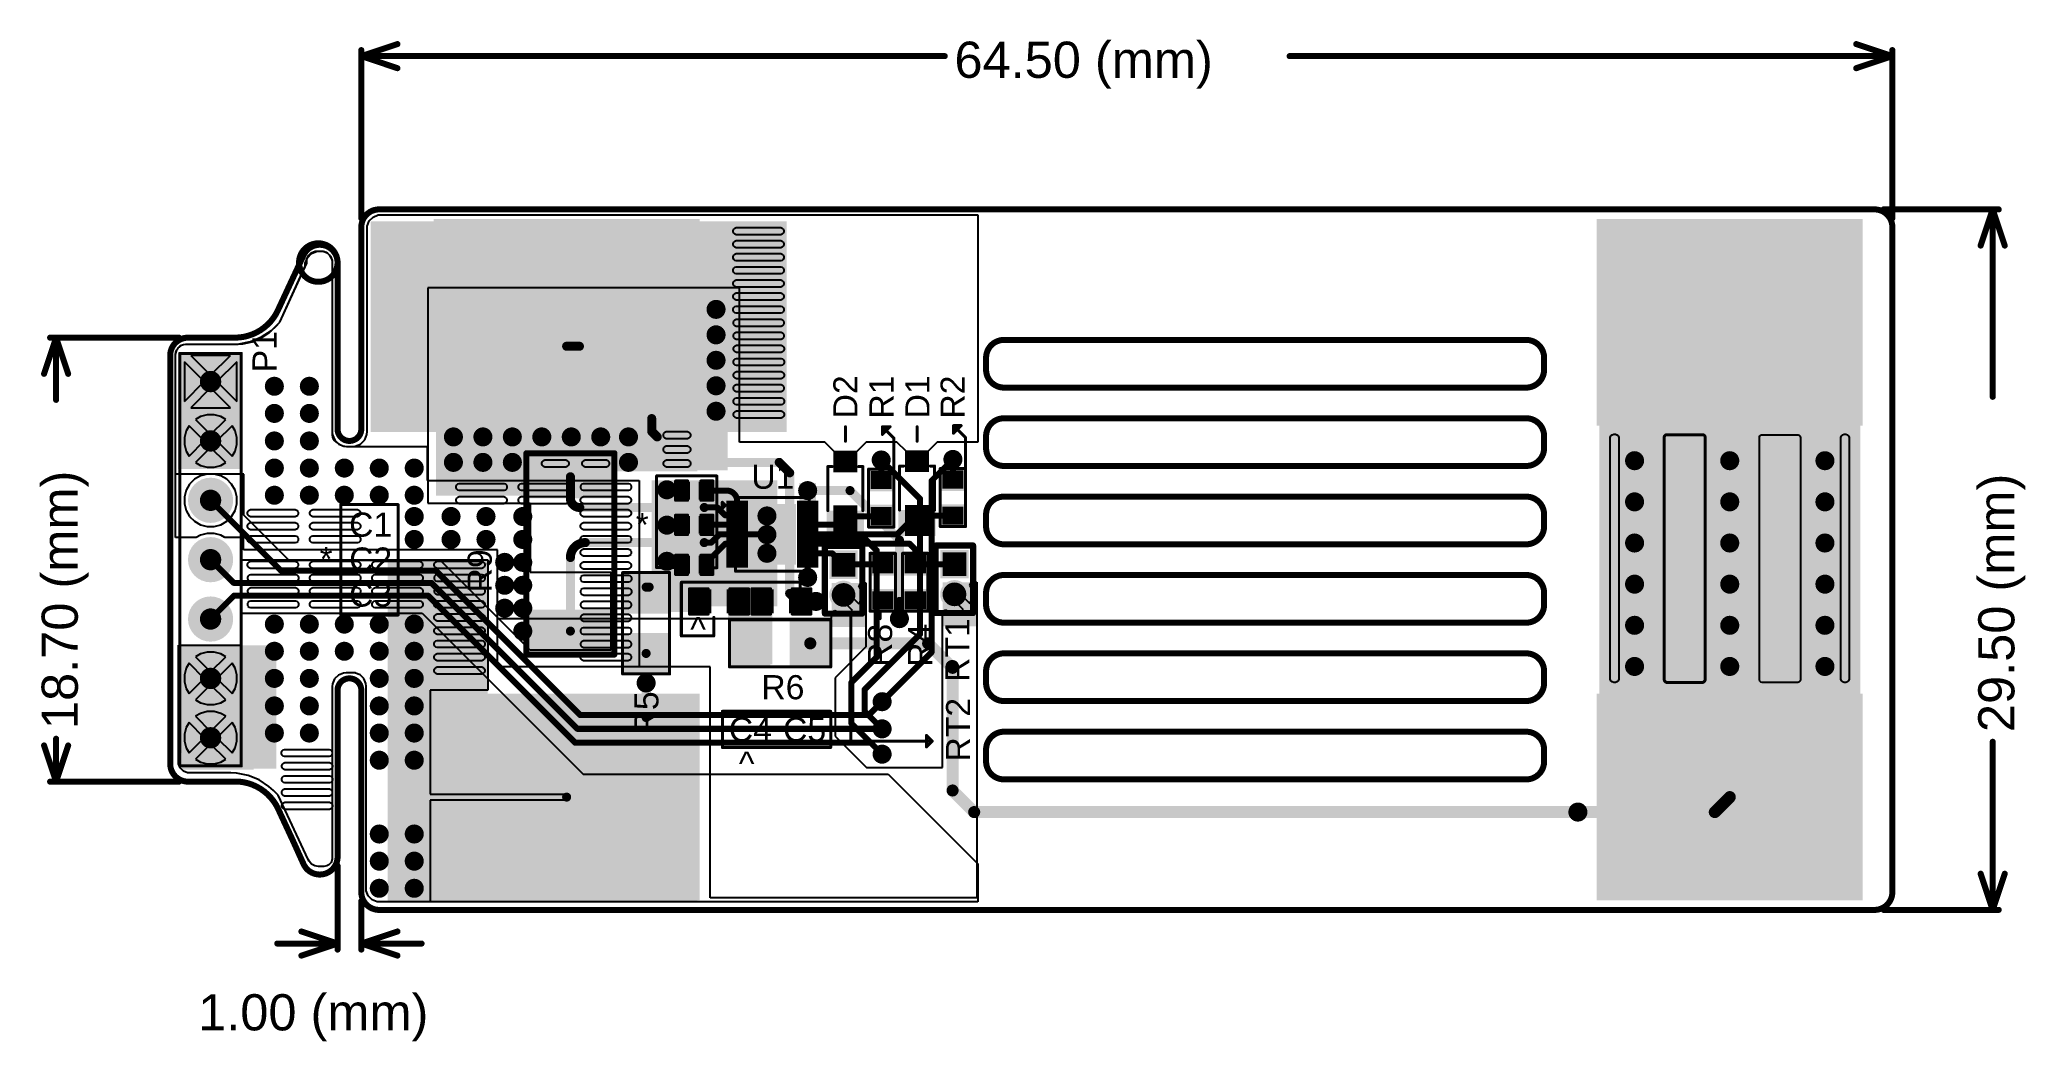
# Model space of a CAD drawing. Header units: millimetres. Extents: x -78 to 5.6, y -6.3 to 35.9.
import ezdxf

# ---------------------------------------------------------------- set-up
doc = ezdxf.new("R2010")
doc.units = ezdxf.units.MM
for name, color, linetype in [('BottomLayer', 5, 'Continuous'), ('BottomPaste', 16, 'Continuous'), ('BottomSolder', 6, 'Continuous'), ('Mechanical1', 6, 'Continuous'), ('Mechanical2', 216, 'Continuous'), ('MultiLayer', 9, 'Continuous'), ('PadHoleLayer', 156, 'Continuous'), ('TopLayer', 1, 'Continuous'), ('TopOverlay', 2, 'Continuous'), ('TopPaste', 8, 'Continuous'), ('TopSolder', 216, 'Continuous'), ('ViaHoleLayer', 16, 'Continuous')]:
    doc.layers.add(name, color=color, linetype=linetype)
doc.styles.add('Arial', font='', dxfattribs={"height": 0.2})
doc.styles.get('Arial').set_extended_font_data('Arial')

msp = doc.modelspace()

# ---------------------------------------------------------------- texts
at = {"layer": 'Mechanical1', "style": 'Arial'}
for s, p in [('64.50 (mm)', (-39.512, 34.29)), ('1.00 (mm)', (-71.373, -5.824))]:
    msp.add_text(s, height=1.524, dxfattribs=at).set_placement(p)
for s, p in [('18.70 (mm)', (-76.443, 6.865)), ('29.50 (mm)', (5.142, 6.738))]:
    msp.add_text(s, height=1.524, rotation=90, dxfattribs=at).set_placement(p)
at = {"layer": 'TopOverlay', "style": 'Arial'}
for s, p in [('P1', (-68.069, 21.89)), ('D2', (-43.599, 19.948)), ('R1', (-42.077, 19.94)), ('D1', (-40.564, 19.948)), ('R2', (-39.08, 19.94)), ('R9', (-59.005, 12.62)), ('R8', (-42.138, 9.484)), ('R4', (-40.45, 9.484)), ('RT1', (-38.88, 8.853)), ('R5', (-51.983, 6.639)), ('RT2', (-38.851, 5.496))]:
    msp.add_text(s, height=1.016, rotation=90, dxfattribs=at).set_placement(p)
for s, height, p in [('U1', 1.016, (-48.07, 16.985)), ('C1', 1.016, (-65.014, 14.969)), ('*', 1, (-52.937, 14.969)), ('*', 1, (-66.253, 13.526)), ('C2', 1.016, (-65.014, 13.497)), ('C3', 1.016, (-65.014, 12.024)), ('^ ', 1.016, (-50.645, 10.567)), ('R6', 1.016, (-47.647, 8.12)), ('C4', 1.016, (-49.017, 6.342)), ('C5', 1.016, (-46.733, 6.342)), ('^ ', 1.016, (-48.599, 4.904))]:
    msp.add_text(s, height=height, dxfattribs=at).set_placement(p)

# ---------------------------------------------------------------- blocks, each defined once
blk = doc.blocks.new('T__________1')
at = {"layer": 'BottomLayer'}
blk.add_hatch(color=5, dxfattribs=at).paths.add_polyline_path([(-1.135, 0.5), (-0.135, 0.5), (-0.135, -0.5), (-1.135, -0.5)])
h = blk.add_hatch(color=5, dxfattribs=at)
edge = h.paths.add_edge_path()
edge.add_arc((0.635, 0), 0.5, 0, 360)
at = {"layer": 'BottomSolder'}
blk.add_hatch(color=6, dxfattribs=at).paths.add_polyline_path([(-1.237, 0.602), (-0.033, 0.602), (-0.033, -0.602), (-1.237, -0.602)])
h = blk.add_hatch(color=6, dxfattribs=at)
edge = h.paths.add_edge_path()
edge.add_arc((0.635, 0), 0.602, 0, 360)
at = {"layer": 'MultiLayer'}
blk.add_hatch(color=9, dxfattribs=at).paths.add_polyline_path([(-1.135, 0.5), (-0.135, 0.5), (-0.135, -0.5), (-1.135, -0.5)])
h = blk.add_hatch(color=9, dxfattribs=at)
edge = h.paths.add_edge_path()
edge.add_arc((0.635, 0), 0.5, 0, 360)
at = {"layer": 'PadHoleLayer'}
h = blk.add_hatch(color=156, dxfattribs=at)
edge = h.paths.add_edge_path()
edge.add_arc((-0.635, 0), 0.3, 0, 360)
h = blk.add_hatch(color=156, dxfattribs=at)
edge = h.paths.add_edge_path()
edge.add_arc((0.635, 0), 0.3, 0, 360)
at = {"layer": 'TopLayer'}
blk.add_hatch(color=1, dxfattribs=at).paths.add_polyline_path([(-1.135, 0.5), (-0.135, 0.5), (-0.135, -0.5), (-1.135, -0.5)])
h = blk.add_hatch(color=1, dxfattribs=at)
edge = h.paths.add_edge_path()
edge.add_arc((0.635, 0), 0.5, 0, 360)
at = {"layer": 'TopSolder'}
blk.add_hatch(color=216, dxfattribs=at).paths.add_polyline_path([(-1.237, 0.602), (-0.033, 0.602), (-0.033, -0.602), (-1.237, -0.602)])
h = blk.add_hatch(color=216, dxfattribs=at)
edge = h.paths.add_edge_path()
edge.add_arc((0.635, 0), 0.602, 0, 360)
at = {"layer": 'TopOverlay', "const_width": 0.254}
for points in [[(-1.422, -0.787), (-1.422, 0.787)], [(1.422, 0.787), (-1.422, 0.787)], [(1.422, -0.787), (1.422, 0.787)], [(1.422, -0.787), (-1.422, -0.787)]]:
    blk.add_lwpolyline(points, dxfattribs=at)
at = {"layer": 'TopOverlay', "const_width": 0.127}
for points in [[(-1.486, 0.787, 1), (-1.359, 0.787, 1)], [(-1.486, 0.787, 1), (-1.359, 0.787, 1)], [(1.359, 0.787, 1), (1.486, 0.787, 1)], [(1.359, 0.787, 1), (1.486, 0.787, 1)], [(-1.486, -0.787, 1), (-1.359, -0.787, 1)], [(-1.486, -0.787, 1), (-1.359, -0.787, 1)], [(1.359, -0.787, 1), (1.486, -0.787, 1)], [(1.359, -0.787, 1), (1.486, -0.787, 1)]]:
    blk.add_lwpolyline(points, format="xyb", close=True, dxfattribs=at)
blk = doc.blocks.new('T__________2')
at = {"layer": 'BottomLayer'}
blk.add_hatch(color=5, dxfattribs=at).paths.add_polyline_path([(-1.135, 0.5), (-0.135, 0.5), (-0.135, -0.5), (-1.135, -0.5)])
h = blk.add_hatch(color=5, dxfattribs=at)
edge = h.paths.add_edge_path()
edge.add_arc((0.635, 0), 0.5, 0, 360)
at = {"layer": 'BottomSolder'}
blk.add_hatch(color=6, dxfattribs=at).paths.add_polyline_path([(-1.237, 0.602), (-0.033, 0.602), (-0.033, -0.602), (-1.237, -0.602)])
h = blk.add_hatch(color=6, dxfattribs=at)
edge = h.paths.add_edge_path()
edge.add_arc((0.635, 0), 0.602, 0, 360)
at = {"layer": 'MultiLayer'}
blk.add_hatch(color=9, dxfattribs=at).paths.add_polyline_path([(-1.135, 0.5), (-0.135, 0.5), (-0.135, -0.5), (-1.135, -0.5)])
h = blk.add_hatch(color=9, dxfattribs=at)
edge = h.paths.add_edge_path()
edge.add_arc((0.635, 0), 0.5, 0, 360)
at = {"layer": 'PadHoleLayer'}
h = blk.add_hatch(color=156, dxfattribs=at)
edge = h.paths.add_edge_path()
edge.add_arc((-0.635, 0), 0.3, 0, 360)
h = blk.add_hatch(color=156, dxfattribs=at)
edge = h.paths.add_edge_path()
edge.add_arc((0.635, 0), 0.3, 0, 360)
at = {"layer": 'TopLayer'}
blk.add_hatch(color=1, dxfattribs=at).paths.add_polyline_path([(-1.135, 0.5), (-0.135, 0.5), (-0.135, -0.5), (-1.135, -0.5)])
h = blk.add_hatch(color=1, dxfattribs=at)
edge = h.paths.add_edge_path()
edge.add_arc((0.635, 0), 0.5, 0, 360)
at = {"layer": 'TopSolder'}
blk.add_hatch(color=216, dxfattribs=at).paths.add_polyline_path([(-1.237, 0.602), (-0.033, 0.602), (-0.033, -0.602), (-1.237, -0.602)])
h = blk.add_hatch(color=216, dxfattribs=at)
edge = h.paths.add_edge_path()
edge.add_arc((0.635, 0), 0.602, 0, 360)
at = {"layer": 'TopOverlay', "const_width": 0.254}
for points in [[(-1.422, -0.787), (-1.422, 0.787)], [(1.422, 0.787), (-1.422, 0.787)], [(1.422, -0.787), (1.422, 0.787)], [(1.422, -0.787), (-1.422, -0.787)]]:
    blk.add_lwpolyline(points, dxfattribs=at)
at = {"layer": 'TopOverlay', "const_width": 0.127}
for points in [[(-1.486, 0.787, 1), (-1.359, 0.787, 1)], [(-1.486, 0.787, 1), (-1.359, 0.787, 1)], [(1.359, 0.787, 1), (1.486, 0.787, 1)], [(1.359, 0.787, 1), (1.486, 0.787, 1)], [(-1.486, -0.787, 1), (-1.359, -0.787, 1)], [(-1.486, -0.787, 1), (-1.359, -0.787, 1)], [(1.359, -0.787, 1), (1.486, -0.787, 1)], [(1.359, -0.787, 1), (1.486, -0.787, 1)]]:
    blk.add_lwpolyline(points, format="xyb", close=True, dxfattribs=at)
blk = doc.blocks.new('TDFN_14_EP_3_3__3')
at = {"layer": 'TopLayer'}
for points in [[(-1.835, 1.31), (-1.135, 1.31), (-1.135, 1.09), (-1.835, 1.09)], [(-1.835, 0.91), (-1.135, 0.91), (-1.135, 0.69), (-1.835, 0.69)], [(-0.89, 1.175), (0.89, 1.175), (0.89, -1.175), (-0.89, -1.175)], [(1.135, 1.31), (1.835, 1.31), (1.835, 1.09), (1.135, 1.09)], [(1.135, 0.91), (1.835, 0.91), (1.835, 0.69), (1.135, 0.69)], [(-1.835, 0.51), (-1.135, 0.51), (-1.135, 0.29), (-1.835, 0.29)], [(-1.835, 0.11), (-1.135, 0.11), (-1.135, -0.11), (-1.835, -0.11)], [(1.135, 0.51), (1.835, 0.51), (1.835, 0.29), (1.135, 0.29)], [(1.135, 0.11), (1.835, 0.11), (1.835, -0.11), (1.135, -0.11)], [(-1.835, -0.29), (-1.135, -0.29), (-1.135, -0.51), (-1.835, -0.51)], [(-1.835, -0.69), (-1.135, -0.69), (-1.135, -0.91), (-1.835, -0.91)], [(1.135, -0.29), (1.835, -0.29), (1.835, -0.51), (1.135, -0.51)], [(1.135, -0.69), (1.835, -0.69), (1.835, -0.91), (1.135, -0.91)], [(-1.835, -1.09), (-1.135, -1.09), (-1.135, -1.31), (-1.835, -1.31)], [(1.135, -1.09), (1.835, -1.09), (1.835, -1.31), (1.135, -1.31)]]:
    blk.add_hatch(color=1, dxfattribs=at).paths.add_polyline_path(points)
at = {"layer": 'TopPaste'}
for points in [[(-1.835, 1.31), (-1.135, 1.31), (-1.135, 1.09), (-1.835, 1.09)], [(-1.835, 0.91), (-1.135, 0.91), (-1.135, 0.69), (-1.835, 0.69)], [(1.135, 1.31), (1.835, 1.31), (1.835, 1.09), (1.135, 1.09)], [(1.135, 0.91), (1.835, 0.91), (1.835, 0.69), (1.135, 0.69)], [(-1.835, 0.51), (-1.135, 0.51), (-1.135, 0.29), (-1.835, 0.29)], [(-1.835, 0.11), (-1.135, 0.11), (-1.135, -0.11), (-1.835, -0.11)], [(1.135, 0.51), (1.835, 0.51), (1.835, 0.29), (1.135, 0.29)], [(1.135, 0.11), (1.835, 0.11), (1.835, -0.11), (1.135, -0.11)], [(-1.835, -0.29), (-1.135, -0.29), (-1.135, -0.51), (-1.835, -0.51)], [(-1.835, -0.69), (-1.135, -0.69), (-1.135, -0.91), (-1.835, -0.91)], [(1.135, -0.29), (1.835, -0.29), (1.835, -0.51), (1.135, -0.51)], [(1.135, -0.69), (1.835, -0.69), (1.835, -0.91), (1.135, -0.91)], [(-1.835, -1.09), (-1.135, -1.09), (-1.135, -1.31), (-1.835, -1.31)], [(1.135, -1.09), (1.835, -1.09), (1.835, -1.31), (1.135, -1.31)]]:
    blk.add_hatch(color=8, dxfattribs=at).paths.add_polyline_path(points)
at = {"layer": 'TopSolder'}
for points in [[(-1.937, 1.412), (-1.033, 1.412), (-1.033, 0.988), (-1.937, 0.988)], [(-1.937, 1.012), (-1.033, 1.012), (-1.033, 0.588), (-1.937, 0.588)], [(-0.992, 1.277), (0.992, 1.277), (0.992, -1.277), (-0.992, -1.277)], [(1.033, 1.412), (1.937, 1.412), (1.937, 0.988), (1.033, 0.988)], [(1.033, 1.012), (1.937, 1.012), (1.937, 0.588), (1.033, 0.588)], [(-1.937, 0.612), (-1.033, 0.612), (-1.033, 0.188), (-1.937, 0.188)], [(-1.937, 0.212), (-1.033, 0.212), (-1.033, -0.212), (-1.937, -0.212)], [(1.033, 0.612), (1.937, 0.612), (1.937, 0.188), (1.033, 0.188)], [(1.033, 0.212), (1.937, 0.212), (1.937, -0.212), (1.033, -0.212)], [(-1.937, -0.188), (-1.033, -0.188), (-1.033, -0.612), (-1.937, -0.612)], [(-1.937, -0.588), (-1.033, -0.588), (-1.033, -1.012), (-1.937, -1.012)], [(1.033, -0.188), (1.937, -0.188), (1.937, -0.612), (1.033, -0.612)], [(1.033, -0.588), (1.937, -0.588), (1.937, -1.012), (1.033, -1.012)], [(-1.937, -0.988), (-1.033, -0.988), (-1.033, -1.412), (-1.937, -1.412)], [(1.033, -0.988), (1.937, -0.988), (1.937, -1.412), (1.033, -1.412)]]:
    blk.add_hatch(color=216, dxfattribs=at).paths.add_polyline_path(points)
at = {"layer": 'TopOverlay', "const_width": 0.127}
for points in [[(-2.108, 1.092), (-2.108, 1.346)], [(-2.108, 1.346), (-1.981, 1.219)], [(-2.108, 1.092), (-1.981, 1.219)], [(-1.55, 1.554), (1.55, 1.554)], [(-1.55, 1.423), (-1.55, 1.543)], [(1.55, 1.423), (1.55, 1.543)], [(-1.55, -1.543), (-1.55, -1.423)], [(-1.55, -1.554), (1.55, -1.554)], [(1.55, -1.543), (1.55, -1.423)]]:
    blk.add_lwpolyline(points, dxfattribs=at)
at = {"layer": 'TopOverlay', "const_width": 0.0635}
for points in [[(-2.14, 1.346, 1), (-2.076, 1.346, 1)], [(-2.14, 1.346, 1), (-2.076, 1.346, 1)], [(-2.14, 1.092, 1), (-2.076, 1.092, 1)], [(-2.14, 1.092, 1), (-2.076, 1.092, 1)], [(-2.013, 1.219, 1), (-1.949, 1.219, 1)], [(-2.013, 1.219, 1), (-1.949, 1.219, 1)], [(-1.582, 1.554, 1), (-1.518, 1.554, 1)], [(-1.582, 1.543, 1), (-1.518, 1.543, 1)], [(-1.582, 1.423, 1), (-1.518, 1.423, 1)], [(1.518, 1.554, 1), (1.582, 1.554, 1)], [(1.518, 1.543, 1), (1.582, 1.543, 1)], [(1.518, 1.423, 1), (1.582, 1.423, 1)], [(-1.582, -1.423, 1), (-1.518, -1.423, 1)], [(-1.582, -1.543, 1), (-1.518, -1.543, 1)], [(-1.582, -1.554, 1), (-1.518, -1.554, 1)], [(1.518, -1.423, 1), (1.582, -1.423, 1)], [(1.518, -1.543, 1), (1.582, -1.543, 1)], [(1.518, -1.554, 1), (1.582, -1.554, 1)]]:
    blk.add_lwpolyline(points, format="xyb", close=True, dxfattribs=at)
blk = doc.blocks.new('RES_2512_4')
at = {"layer": 'TopLayer'}
for points in [[(-4.05, 1.7), (-2.45, 1.7), (-2.45, -1.7), (-4.05, -1.7)], [(2.45, 1.7), (4.05, 1.7), (4.05, -1.7), (2.45, -1.7)]]:
    blk.add_hatch(color=1, dxfattribs=at).paths.add_polyline_path(points)
at = {"layer": 'TopPaste'}
for points in [[(-4.05, 1.7), (-2.45, 1.7), (-2.45, -1.7), (-4.05, -1.7)], [(2.45, 1.7), (4.05, 1.7), (4.05, -1.7), (2.45, -1.7)]]:
    blk.add_hatch(color=8, dxfattribs=at).paths.add_polyline_path(points)
at = {"layer": 'TopSolder'}
for points in [[(-4.152, 1.802), (-2.348, 1.802), (-2.348, -1.802), (-4.152, -1.802)], [(2.348, 1.802), (4.152, 1.802), (4.152, -1.802), (2.348, -1.802)]]:
    blk.add_hatch(color=216, dxfattribs=at).paths.add_polyline_path(points)
at = {"layer": 'TopOverlay', "const_width": 0.254}
for points in [[(4.237, 1.854), (-4.242, 1.854)], [(-4.242, -1.854), (-4.242, 1.854)], [(4.237, -1.854), (4.237, 1.854)], [(4.237, -1.854), (-4.242, -1.854)]]:
    blk.add_lwpolyline(points, dxfattribs=at)
at = {"layer": 'TopOverlay', "const_width": 0.127}
for points in [[(-4.305, 1.854, 1), (-4.178, 1.854, 1)], [(-4.305, 1.854, 1), (-4.178, 1.854, 1)], [(4.173, 1.854, 1), (4.3, 1.854, 1)], [(4.173, 1.854, 1), (4.3, 1.854, 1)], [(-4.305, -1.854, 1), (-4.178, -1.854, 1)], [(-4.305, -1.854, 1), (-4.178, -1.854, 1)], [(4.173, -1.854, 1), (4.3, -1.854, 1)], [(4.173, -1.854, 1), (4.3, -1.854, 1)]]:
    blk.add_lwpolyline(points, format="xyb", close=True, dxfattribs=at)
blk = doc.blocks.new('R___0603_5')
at = {"layer": 'TopLayer'}
for points in [[(-0.381, 0.4445), (-0.381, -0.4445), (-1.143, -0.4445), (-1.143, 0.4445)], [(1.143, 0.4445), (1.143, -0.4445), (0.381, -0.4445), (0.381, 0.4445)]]:
    blk.add_hatch(color=1, dxfattribs=at).paths.add_polyline_path(points)
at = {"layer": 'TopPaste'}
for points in [[(-0.381, 0.4445), (-0.381, -0.4445), (-1.143, -0.4445), (-1.143, 0.4445)], [(1.143, 0.4445), (1.143, -0.4445), (0.381, -0.4445), (0.381, 0.4445)]]:
    blk.add_hatch(color=8, dxfattribs=at).paths.add_polyline_path(points)
at = {"layer": 'TopSolder'}
for points in [[(-0.2794, 0.5461), (-0.2794, -0.5461), (-1.2446, -0.5461), (-1.2446, 0.5461)], [(1.2446, 0.5461), (1.2446, -0.5461), (0.2794, -0.5461), (0.2794, 0.5461)]]:
    blk.add_hatch(color=216, dxfattribs=at).paths.add_polyline_path(points)
at = {"layer": 'TopOverlay', "const_width": 0.127}
for points in [[(-1.2192, 0.5334), (1.2192, 0.5334)], [(-1.2192, 0.5334), (-1.2192, -0.5334)], [(1.2192, 0.5334), (1.2192, -0.5334)], [(-1.2192, -0.5334), (1.2192, -0.5334)]]:
    blk.add_lwpolyline(points, dxfattribs=at)
at = {"layer": 'TopOverlay', "const_width": 0.0635}
for points in [[(-1.25095, 0.5334, 1), (-1.18745, 0.5334, 1)], [(-1.25095, 0.5334, 1), (-1.18745, 0.5334, 1)], [(1.18745, 0.5334, 1), (1.25095, 0.5334, 1)], [(1.18745, 0.5334, 1), (1.25095, 0.5334, 1)], [(-1.25095, -0.5334, 1), (-1.18745, -0.5334, 1)], [(-1.25095, -0.5334, 1), (-1.18745, -0.5334, 1)], [(1.18745, -0.5334, 1), (1.25095, -0.5334, 1)], [(1.18745, -0.5334, 1), (1.25095, -0.5334, 1)]]:
    blk.add_lwpolyline(points, format="xyb", close=True, dxfattribs=at)
blk = doc.blocks.new('R___1206_6')
at = {"layer": 'TopLayer'}
for points in [[(-2.032, 0.889), (-0.508, 0.889), (-0.508, -0.889), (-2.032, -0.889)], [(0.508, 0.889), (2.032, 0.889), (2.032, -0.889), (0.508, -0.889)]]:
    blk.add_hatch(color=1, dxfattribs=at).paths.add_polyline_path(points)
at = {"layer": 'TopPaste'}
for points in [[(-2.032, 0.889), (-0.508, 0.889), (-0.508, -0.889), (-2.032, -0.889)], [(0.508, 0.889), (2.032, 0.889), (2.032, -0.889), (0.508, -0.889)]]:
    blk.add_hatch(color=8, dxfattribs=at).paths.add_polyline_path(points)
at = {"layer": 'TopSolder'}
for points in [[(-2.1336, 0.9906), (-0.4064, 0.9906), (-0.4064, -0.9906), (-2.1336, -0.9906)], [(0.4064, 0.9906), (2.1336, 0.9906), (2.1336, -0.9906), (0.4064, -0.9906)]]:
    blk.add_hatch(color=216, dxfattribs=at).paths.add_polyline_path(points)
at = {"layer": 'TopOverlay', "const_width": 0.127}
for points in [[(-2.1336, 0.9906), (-2.1336, -0.9906)], [(2.1336, 0.9906), (-2.1336, 0.9906)], [(2.1336, 0.9906), (2.1336, -0.9906)], [(2.1336, -0.9906), (-2.1336, -0.9906)]]:
    blk.add_lwpolyline(points, dxfattribs=at)
at = {"layer": 'TopOverlay', "const_width": 0.0635}
for points in [[(-2.16535, 0.9906, 1), (-2.10185, 0.9906, 1)], [(-2.16535, 0.9906, 1), (-2.10185, 0.9906, 1)], [(2.10185, 0.9906, 1), (2.16535, 0.9906, 1)], [(2.10185, 0.9906, 1), (2.16535, 0.9906, 1)], [(-2.16535, -0.9906, 1), (-2.10185, -0.9906, 1)], [(-2.16535, -0.9906, 1), (-2.10185, -0.9906, 1)], [(2.10185, -0.9906, 1), (2.16535, -0.9906, 1)], [(2.10185, -0.9906, 1), (2.16535, -0.9906, 1)]]:
    blk.add_lwpolyline(points, format="xyb", close=True, dxfattribs=at)
blk = doc.blocks.new('R___1206_7')
at = {"layer": 'TopLayer'}
for points in [[(-2.032, 0.889), (-0.508, 0.889), (-0.508, -0.889), (-2.032, -0.889)], [(0.508, 0.889), (2.032, 0.889), (2.032, -0.889), (0.508, -0.889)]]:
    blk.add_hatch(color=1, dxfattribs=at).paths.add_polyline_path(points)
at = {"layer": 'TopPaste'}
for points in [[(-2.032, 0.889), (-0.508, 0.889), (-0.508, -0.889), (-2.032, -0.889)], [(0.508, 0.889), (2.032, 0.889), (2.032, -0.889), (0.508, -0.889)]]:
    blk.add_hatch(color=8, dxfattribs=at).paths.add_polyline_path(points)
at = {"layer": 'TopSolder'}
for points in [[(-2.1336, 0.9906), (-0.4064, 0.9906), (-0.4064, -0.9906), (-2.1336, -0.9906)], [(0.4064, 0.9906), (2.1336, 0.9906), (2.1336, -0.9906), (0.4064, -0.9906)]]:
    blk.add_hatch(color=216, dxfattribs=at).paths.add_polyline_path(points)
at = {"layer": 'TopOverlay', "const_width": 0.127}
for points in [[(-2.1336, 0.9906), (2.1336, 0.9906)], [(-2.1336, 0.9906), (-2.1336, -0.9906)], [(2.1336, 0.9906), (2.1336, -0.9906)], [(-2.1336, -0.9906), (2.1336, -0.9906)]]:
    blk.add_lwpolyline(points, dxfattribs=at)
at = {"layer": 'TopOverlay', "const_width": 0.0635}
for points in [[(-2.16535, 0.9906, 1), (-2.10185, 0.9906, 1)], [(-2.16535, 0.9906, 1), (-2.10185, 0.9906, 1)], [(2.10185, 0.9906, 1), (2.16535, 0.9906, 1)], [(2.10185, 0.9906, 1), (2.16535, 0.9906, 1)], [(-2.16535, -0.9906, 1), (-2.10185, -0.9906, 1)], [(-2.16535, -0.9906, 1), (-2.10185, -0.9906, 1)], [(2.10185, -0.9906, 1), (2.16535, -0.9906, 1)], [(2.10185, -0.9906, 1), (2.16535, -0.9906, 1)]]:
    blk.add_lwpolyline(points, format="xyb", close=True, dxfattribs=at)
blk = doc.blocks.new('R___0603_8')
at = {"layer": 'TopLayer'}
for points in [[(-0.381, 0.4445), (-0.381, -0.4445), (-1.143, -0.4445), (-1.143, 0.4445)], [(1.143, 0.4445), (1.143, -0.4445), (0.381, -0.4445), (0.381, 0.4445)]]:
    blk.add_hatch(color=1, dxfattribs=at).paths.add_polyline_path(points)
at = {"layer": 'TopPaste'}
for points in [[(-0.381, 0.4445), (-0.381, -0.4445), (-1.143, -0.4445), (-1.143, 0.4445)], [(1.143, 0.4445), (1.143, -0.4445), (0.381, -0.4445), (0.381, 0.4445)]]:
    blk.add_hatch(color=8, dxfattribs=at).paths.add_polyline_path(points)
at = {"layer": 'TopSolder'}
for points in [[(-0.2794, 0.5461), (-0.2794, -0.5461), (-1.2446, -0.5461), (-1.2446, 0.5461)], [(1.2446, 0.5461), (1.2446, -0.5461), (0.2794, -0.5461), (0.2794, 0.5461)]]:
    blk.add_hatch(color=216, dxfattribs=at).paths.add_polyline_path(points)
at = {"layer": 'TopOverlay', "const_width": 0.127}
for points in [[(-1.2192, 0.5334), (1.2192, 0.5334)], [(-1.2192, 0.5334), (-1.2192, -0.5334)], [(1.2192, 0.5334), (1.2192, -0.5334)], [(-1.2192, -0.5334), (1.2192, -0.5334)]]:
    blk.add_lwpolyline(points, dxfattribs=at)
at = {"layer": 'TopOverlay', "const_width": 0.0635}
for points in [[(-1.25095, 0.5334, 1), (-1.18745, 0.5334, 1)], [(-1.25095, 0.5334, 1), (-1.18745, 0.5334, 1)], [(1.18745, 0.5334, 1), (1.25095, 0.5334, 1)], [(1.18745, 0.5334, 1), (1.25095, 0.5334, 1)], [(-1.25095, -0.5334, 1), (-1.18745, -0.5334, 1)], [(-1.25095, -0.5334, 1), (-1.18745, -0.5334, 1)], [(1.18745, -0.5334, 1), (1.25095, -0.5334, 1)], [(1.18745, -0.5334, 1), (1.25095, -0.5334, 1)]]:
    blk.add_lwpolyline(points, format="xyb", close=True, dxfattribs=at)
blk = doc.blocks.new('R___0603_9')
at = {"layer": 'TopLayer'}
for points in [[(-0.381, 0.4445), (-0.381, -0.4445), (-1.143, -0.4445), (-1.143, 0.4445)], [(1.143, 0.4445), (1.143, -0.4445), (0.381, -0.4445), (0.381, 0.4445)]]:
    blk.add_hatch(color=1, dxfattribs=at).paths.add_polyline_path(points)
at = {"layer": 'TopPaste'}
for points in [[(-0.381, 0.4445), (-0.381, -0.4445), (-1.143, -0.4445), (-1.143, 0.4445)], [(1.143, 0.4445), (1.143, -0.4445), (0.381, -0.4445), (0.381, 0.4445)]]:
    blk.add_hatch(color=8, dxfattribs=at).paths.add_polyline_path(points)
at = {"layer": 'TopSolder'}
for points in [[(-0.2794, 0.5461), (-0.2794, -0.5461), (-1.2446, -0.5461), (-1.2446, 0.5461)], [(1.2446, 0.5461), (1.2446, -0.5461), (0.2794, -0.5461), (0.2794, 0.5461)]]:
    blk.add_hatch(color=216, dxfattribs=at).paths.add_polyline_path(points)
at = {"layer": 'TopOverlay', "const_width": 0.127}
for points in [[(-1.2192, 0.5334), (-1.2192, -0.5334)], [(-1.2192, 0.5334), (1.2192, 0.5334)], [(1.2192, 0.5334), (1.2192, -0.5334)], [(-1.2192, -0.5334), (1.2192, -0.5334)]]:
    blk.add_lwpolyline(points, dxfattribs=at)
at = {"layer": 'TopOverlay', "const_width": 0.0635}
for points in [[(-1.25095, 0.5334, 1), (-1.18745, 0.5334, 1)], [(-1.25095, 0.5334, 1), (-1.18745, 0.5334, 1)], [(1.18745, 0.5334, 1), (1.25095, 0.5334, 1)], [(1.18745, 0.5334, 1), (1.25095, 0.5334, 1)], [(-1.25095, -0.5334, 1), (-1.18745, -0.5334, 1)], [(-1.25095, -0.5334, 1), (-1.18745, -0.5334, 1)], [(1.18745, -0.5334, 1), (1.25095, -0.5334, 1)], [(1.18745, -0.5334, 1), (1.25095, -0.5334, 1)]]:
    blk.add_lwpolyline(points, format="xyb", close=True, dxfattribs=at)
blk = doc.blocks.new('R___0603_10')
at = {"layer": 'TopLayer'}
for points in [[(-0.381, 0.4445), (-0.381, -0.4445), (-1.143, -0.4445), (-1.143, 0.4445)], [(1.143, 0.4445), (1.143, -0.4445), (0.381, -0.4445), (0.381, 0.4445)]]:
    blk.add_hatch(color=1, dxfattribs=at).paths.add_polyline_path(points)
at = {"layer": 'TopPaste'}
for points in [[(-0.381, 0.4445), (-0.381, -0.4445), (-1.143, -0.4445), (-1.143, 0.4445)], [(1.143, 0.4445), (1.143, -0.4445), (0.381, -0.4445), (0.381, 0.4445)]]:
    blk.add_hatch(color=8, dxfattribs=at).paths.add_polyline_path(points)
at = {"layer": 'TopSolder'}
for points in [[(-0.2794, 0.5461), (-0.2794, -0.5461), (-1.2446, -0.5461), (-1.2446, 0.5461)], [(1.2446, 0.5461), (1.2446, -0.5461), (0.2794, -0.5461), (0.2794, 0.5461)]]:
    blk.add_hatch(color=216, dxfattribs=at).paths.add_polyline_path(points)
at = {"layer": 'TopOverlay', "const_width": 0.127}
for points in [[(-1.2192, 0.5334), (1.2192, 0.5334)], [(-1.2192, 0.5334), (-1.2192, -0.5334)], [(1.2192, 0.5334), (1.2192, -0.5334)], [(-1.2192, -0.5334), (1.2192, -0.5334)]]:
    blk.add_lwpolyline(points, dxfattribs=at)
at = {"layer": 'TopOverlay', "const_width": 0.0635}
for points in [[(-1.25095, 0.5334, 1), (-1.18745, 0.5334, 1)], [(-1.25095, 0.5334, 1), (-1.18745, 0.5334, 1)], [(1.18745, 0.5334, 1), (1.25095, 0.5334, 1)], [(1.18745, 0.5334, 1), (1.25095, 0.5334, 1)], [(-1.25095, -0.5334, 1), (-1.18745, -0.5334, 1)], [(-1.25095, -0.5334, 1), (-1.18745, -0.5334, 1)], [(1.18745, -0.5334, 1), (1.25095, -0.5334, 1)], [(1.18745, -0.5334, 1), (1.25095, -0.5334, 1)]]:
    blk.add_lwpolyline(points, format="xyb", close=True, dxfattribs=at)
blk = doc.blocks.new('18650_CELL_PAD_B_11')
at = {"layer": 'BottomLayer'}
for points in [[(5.5, 4.25), (5.5, -4.25), (-5.5, -4.25), (-5.5, 4.25)], [(54.5, 4.25), (54.5, -4.25), (43.5, -4.25), (43.5, 4.25)]]:
    blk.add_hatch(color=5, dxfattribs=at).paths.add_polyline_path(points)
at = {"layer": 'BottomPaste'}
for points in [[(5.5, 4.25), (5.5, -4.25), (-5.5, -4.25), (-5.5, 4.25)], [(54.5, 4.25), (54.5, -4.25), (43.5, -4.25), (43.5, 4.25)]]:
    blk.add_hatch(color=16, dxfattribs=at).paths.add_polyline_path(points)
at = {"layer": 'BottomSolder'}
for points in [[(5.602, 4.352), (5.602, -4.352), (-5.602, -4.352), (-5.602, 4.352)], [(54.602, 4.352), (54.602, -4.352), (43.398, -4.352), (43.398, 4.352)]]:
    blk.add_hatch(color=6, dxfattribs=at).paths.add_polyline_path(points)
blk = doc.blocks.new('18650_CELL_PAD_B_12')
at = {"layer": 'BottomLayer'}
for points in [[(5.5, 4.25), (5.5, -4.25), (-5.5, -4.25), (-5.5, 4.25)], [(54.5, 4.25), (54.5, -4.25), (43.5, -4.25), (43.5, 4.25)]]:
    blk.add_hatch(color=5, dxfattribs=at).paths.add_polyline_path(points)
at = {"layer": 'BottomPaste'}
for points in [[(5.5, 4.25), (5.5, -4.25), (-5.5, -4.25), (-5.5, 4.25)], [(54.5, 4.25), (54.5, -4.25), (43.5, -4.25), (43.5, 4.25)]]:
    blk.add_hatch(color=16, dxfattribs=at).paths.add_polyline_path(points)
at = {"layer": 'BottomSolder'}
for points in [[(5.602, 4.352), (5.602, -4.352), (-5.602, -4.352), (-5.602, 4.352)], [(54.602, 4.352), (54.602, -4.352), (43.398, -4.352), (43.398, 4.352)]]:
    blk.add_hatch(color=6, dxfattribs=at).paths.add_polyline_path(points)
blk = doc.blocks.new('H______CON_13')
at = {"layer": 'BottomLayer'}
blk.add_hatch(color=5, dxfattribs=at).paths.add_polyline_path([(-8.35, 0.85), (-6.65, 0.85), (-6.65, -0.85), (-8.35, -0.85)])
h = blk.add_hatch(color=5, dxfattribs=at)
edge = h.paths.add_edge_path()
edge.add_arc((-5, 0), 0.85, 0, 360)
h = blk.add_hatch(color=5, dxfattribs=at)
edge = h.paths.add_edge_path()
edge.add_arc((-2.5, 0), 0.85, 0, 360)
h = blk.add_hatch(color=5, dxfattribs=at)
edge = h.paths.add_edge_path()
edge.add_arc((0, 0), 0.85, 0, 360)
h = blk.add_hatch(color=5, dxfattribs=at)
edge = h.paths.add_edge_path()
edge.add_arc((2.5, 0), 0.85, 0, 360)
h = blk.add_hatch(color=5, dxfattribs=at)
edge = h.paths.add_edge_path()
edge.add_arc((5, 0), 0.85, 0, 360)
h = blk.add_hatch(color=5, dxfattribs=at)
edge = h.paths.add_edge_path()
edge.add_arc((7.5, 0), 0.85, 0, 360)
at = {"layer": 'BottomSolder'}
blk.add_hatch(color=6, dxfattribs=at).paths.add_polyline_path([(-8.452, 0.952), (-6.548, 0.952), (-6.548, -0.952), (-8.452, -0.952)])
h = blk.add_hatch(color=6, dxfattribs=at)
edge = h.paths.add_edge_path()
edge.add_arc((-5, 0), 0.952, 0, 360)
h = blk.add_hatch(color=6, dxfattribs=at)
edge = h.paths.add_edge_path()
edge.add_arc((-2.5, 0), 0.952, 0, 360)
h = blk.add_hatch(color=6, dxfattribs=at)
edge = h.paths.add_edge_path()
edge.add_arc((0, 0), 0.952, 0, 360)
h = blk.add_hatch(color=6, dxfattribs=at)
edge = h.paths.add_edge_path()
edge.add_arc((2.5, 0), 0.952, 0, 360)
h = blk.add_hatch(color=6, dxfattribs=at)
edge = h.paths.add_edge_path()
edge.add_arc((5, 0), 0.952, 0, 360)
h = blk.add_hatch(color=6, dxfattribs=at)
edge = h.paths.add_edge_path()
edge.add_arc((7.5, 0), 0.952, 0, 360)
at = {"layer": 'MultiLayer'}
blk.add_hatch(color=9, dxfattribs=at).paths.add_polyline_path([(-8.35, 0.85), (-6.65, 0.85), (-6.65, -0.85), (-8.35, -0.85)])
h = blk.add_hatch(color=9, dxfattribs=at)
edge = h.paths.add_edge_path()
edge.add_arc((-5, 0), 0.85, 0, 360)
h = blk.add_hatch(color=9, dxfattribs=at)
edge = h.paths.add_edge_path()
edge.add_arc((-2.5, 0), 0.85, 0, 360)
h = blk.add_hatch(color=9, dxfattribs=at)
edge = h.paths.add_edge_path()
edge.add_arc((0, 0), 0.85, 0, 360)
h = blk.add_hatch(color=9, dxfattribs=at)
edge = h.paths.add_edge_path()
edge.add_arc((2.5, 0), 0.85, 0, 360)
h = blk.add_hatch(color=9, dxfattribs=at)
edge = h.paths.add_edge_path()
edge.add_arc((5, 0), 0.85, 0, 360)
h = blk.add_hatch(color=9, dxfattribs=at)
edge = h.paths.add_edge_path()
edge.add_arc((7.5, 0), 0.85, 0, 360)
at = {"layer": 'PadHoleLayer'}
h = blk.add_hatch(color=156, dxfattribs=at)
edge = h.paths.add_edge_path()
edge.add_arc((-7.5, 0), 0.45, 0, 360)
h = blk.add_hatch(color=156, dxfattribs=at)
edge = h.paths.add_edge_path()
edge.add_arc((-5, 0), 0.45, 0, 360)
h = blk.add_hatch(color=156, dxfattribs=at)
edge = h.paths.add_edge_path()
edge.add_arc((-2.5, 0), 0.45, 0, 360)
h = blk.add_hatch(color=156, dxfattribs=at)
edge = h.paths.add_edge_path()
edge.add_arc((0, 0), 0.45, 0, 360)
h = blk.add_hatch(color=156, dxfattribs=at)
edge = h.paths.add_edge_path()
edge.add_arc((2.5, 0), 0.45, 0, 360)
h = blk.add_hatch(color=156, dxfattribs=at)
edge = h.paths.add_edge_path()
edge.add_arc((5, 0), 0.45, 0, 360)
h = blk.add_hatch(color=156, dxfattribs=at)
edge = h.paths.add_edge_path()
edge.add_arc((7.5, 0), 0.45, 0, 360)
at = {"layer": 'TopLayer'}
blk.add_hatch(color=1, dxfattribs=at).paths.add_polyline_path([(-8.35, 0.85), (-6.65, 0.85), (-6.65, -0.85), (-8.35, -0.85)])
h = blk.add_hatch(color=1, dxfattribs=at)
edge = h.paths.add_edge_path()
edge.add_arc((-5, 0), 0.85, 0, 360)
h = blk.add_hatch(color=1, dxfattribs=at)
edge = h.paths.add_edge_path()
edge.add_arc((-2.5, 0), 0.85, 0, 360)
h = blk.add_hatch(color=1, dxfattribs=at)
edge = h.paths.add_edge_path()
edge.add_arc((0, 0), 0.85, 0, 360)
h = blk.add_hatch(color=1, dxfattribs=at)
edge = h.paths.add_edge_path()
edge.add_arc((2.5, 0), 0.85, 0, 360)
h = blk.add_hatch(color=1, dxfattribs=at)
edge = h.paths.add_edge_path()
edge.add_arc((5, 0), 0.85, 0, 360)
h = blk.add_hatch(color=1, dxfattribs=at)
edge = h.paths.add_edge_path()
edge.add_arc((7.5, 0), 0.85, 0, 360)
at = {"layer": 'TopSolder'}
blk.add_hatch(color=216, dxfattribs=at).paths.add_polyline_path([(-8.452, 0.952), (-6.548, 0.952), (-6.548, -0.952), (-8.452, -0.952)])
h = blk.add_hatch(color=216, dxfattribs=at)
edge = h.paths.add_edge_path()
edge.add_arc((-5, 0), 0.952, 0, 360)
h = blk.add_hatch(color=216, dxfattribs=at)
edge = h.paths.add_edge_path()
edge.add_arc((-2.5, 0), 0.952, 0, 360)
h = blk.add_hatch(color=216, dxfattribs=at)
edge = h.paths.add_edge_path()
edge.add_arc((0, 0), 0.952, 0, 360)
h = blk.add_hatch(color=216, dxfattribs=at)
edge = h.paths.add_edge_path()
edge.add_arc((2.5, 0), 0.952, 0, 360)
h = blk.add_hatch(color=216, dxfattribs=at)
edge = h.paths.add_edge_path()
edge.add_arc((5, 0), 0.952, 0, 360)
h = blk.add_hatch(color=216, dxfattribs=at)
edge = h.paths.add_edge_path()
edge.add_arc((7.5, 0), 0.952, 0, 360)
at = {"layer": 'TopOverlay', "const_width": 0.127}
for points in [[(8.687, 1.295), (-8.687, 1.295)], [(-8.687, -1.295), (-8.687, 1.295)], [(8.687, -1.295), (8.687, 1.295)], [(8.687, -1.295), (-8.687, -1.295)]]:
    blk.add_lwpolyline(points, dxfattribs=at)
at = {"layer": 'TopOverlay', "const_width": 0.0635}
for points in [[(-8.719, 1.295, 1), (-8.655, 1.295, 1)], [(-8.719, 1.295, 1), (-8.655, 1.295, 1)], [(8.655, 1.295, 1), (8.719, 1.295, 1)], [(8.655, 1.295, 1), (8.719, 1.295, 1)], [(-8.719, -1.295, 1), (-8.655, -1.295, 1)], [(-8.719, -1.295, 1), (-8.655, -1.295, 1)], [(8.655, -1.295, 1), (8.719, -1.295, 1)], [(8.655, -1.295, 1), (8.719, -1.295, 1)]]:
    blk.add_lwpolyline(points, format="xyb", close=True, dxfattribs=at)
blk = doc.blocks.new('SOD_323_14')
at = {"layer": 'TopLayer'}
for points in [[(-0.75, -0.45), (-1.55, -0.45), (-1.55, 0.45), (-0.75, 0.45)], [(1.55, -0.45), (0.75, -0.45), (0.75, 0.45), (1.55, 0.45)]]:
    blk.add_hatch(color=1, dxfattribs=at).paths.add_polyline_path(points)
at = {"layer": 'TopOverlay'}
for points in [[(-2.007, 0.483), (-0.914, 0.483), (-0.914, 0.787), (-2.007, 0.787)], [(-2.007, -0.508), (-1.575, -0.508), (-1.575, 0.508), (-2.007, 0.508)], [(-2.007, -0.787), (-0.914, -0.787), (-0.914, -0.483), (-2.007, -0.483)]]:
    blk.add_hatch(color=2, dxfattribs=at).paths.add_polyline_path(points)
at = {"layer": 'TopPaste'}
for points in [[(-0.75, -0.45), (-1.55, -0.45), (-1.55, 0.45), (-0.75, 0.45)], [(1.55, -0.45), (0.75, -0.45), (0.75, 0.45), (1.55, 0.45)]]:
    blk.add_hatch(color=8, dxfattribs=at).paths.add_polyline_path(points)
at = {"layer": 'TopSolder'}
for points in [[(-0.695, -0.505), (-1.605, -0.505), (-1.605, 0.505), (-0.695, 0.505)], [(1.605, -0.505), (0.695, -0.505), (0.695, 0.505), (1.605, 0.505)]]:
    blk.add_hatch(color=216, dxfattribs=at).paths.add_polyline_path(points)
at = {"layer": 'TopOverlay', "const_width": 0.127}
for points in [[(-0.914, 0.737), (0.94, 0.737)], [(0.94, 0.737), (0.94, 0.559)], [(-0.914, -0.737), (0.94, -0.737)], [(0.94, -0.559), (0.94, -0.737)]]:
    blk.add_lwpolyline(points, dxfattribs=at)
at = {"layer": 'TopOverlay', "const_width": 0.0635}
for points in [[(-0.946, 0.737, 1), (-0.883, 0.737, 1)], [(0.908, 0.737, 1), (0.972, 0.737, 1)], [(0.908, 0.737, 1), (0.972, 0.737, 1)], [(0.908, 0.559, 1), (0.972, 0.559, 1)], [(-0.946, -0.737, 1), (-0.883, -0.737, 1)], [(0.908, -0.559, 1), (0.972, -0.559, 1)], [(0.908, -0.737, 1), (0.972, -0.737, 1)], [(0.908, -0.737, 1), (0.972, -0.737, 1)]]:
    blk.add_lwpolyline(points, format="xyb", close=True, dxfattribs=at)
blk = doc.blocks.new('SOD_323_15')
at = {"layer": 'TopLayer'}
for points in [[(-0.75, -0.45), (-1.55, -0.45), (-1.55, 0.45), (-0.75, 0.45)], [(1.55, -0.45), (0.75, -0.45), (0.75, 0.45), (1.55, 0.45)]]:
    blk.add_hatch(color=1, dxfattribs=at).paths.add_polyline_path(points)
at = {"layer": 'TopOverlay'}
for points in [[(-2.007, 0.483), (-0.914, 0.483), (-0.914, 0.787), (-2.007, 0.787)], [(-2.007, -0.508), (-1.575, -0.508), (-1.575, 0.508), (-2.007, 0.508)], [(-2.007, -0.787), (-0.914, -0.787), (-0.914, -0.483), (-2.007, -0.483)]]:
    blk.add_hatch(color=2, dxfattribs=at).paths.add_polyline_path(points)
at = {"layer": 'TopPaste'}
for points in [[(-0.75, -0.45), (-1.55, -0.45), (-1.55, 0.45), (-0.75, 0.45)], [(1.55, -0.45), (0.75, -0.45), (0.75, 0.45), (1.55, 0.45)]]:
    blk.add_hatch(color=8, dxfattribs=at).paths.add_polyline_path(points)
at = {"layer": 'TopSolder'}
for points in [[(-0.695, -0.505), (-1.605, -0.505), (-1.605, 0.505), (-0.695, 0.505)], [(1.605, -0.505), (0.695, -0.505), (0.695, 0.505), (1.605, 0.505)]]:
    blk.add_hatch(color=216, dxfattribs=at).paths.add_polyline_path(points)
at = {"layer": 'TopOverlay', "const_width": 0.127}
for points in [[(-0.914, 0.737), (0.94, 0.737)], [(0.94, 0.737), (0.94, 0.559)], [(-0.914, -0.737), (0.94, -0.737)], [(0.94, -0.559), (0.94, -0.737)]]:
    blk.add_lwpolyline(points, dxfattribs=at)
at = {"layer": 'TopOverlay', "const_width": 0.0635}
for points in [[(-0.946, 0.737, 1), (-0.883, 0.737, 1)], [(0.908, 0.737, 1), (0.972, 0.737, 1)], [(0.908, 0.737, 1), (0.972, 0.737, 1)], [(0.908, 0.559, 1), (0.972, 0.559, 1)], [(-0.946, -0.737, 1), (-0.883, -0.737, 1)], [(0.908, -0.559, 1), (0.972, -0.559, 1)], [(0.908, -0.737, 1), (0.972, -0.737, 1)], [(0.908, -0.737, 1), (0.972, -0.737, 1)]]:
    blk.add_lwpolyline(points, format="xyb", close=True, dxfattribs=at)
blk = doc.blocks.new('C___0603_16')
at = {"layer": 'TopLayer'}
for points in [[(-0.381, 0.445), (-0.381, -0.445), (-1.143, -0.445), (-1.143, 0.445)], [(1.143, 0.445), (1.143, -0.445), (0.381, -0.445), (0.381, 0.445)]]:
    blk.add_hatch(color=1, dxfattribs=at).paths.add_polyline_path(points)
at = {"layer": 'TopPaste'}
for points in [[(-0.381, 0.445), (-0.381, -0.445), (-1.143, -0.445), (-1.143, 0.445)], [(1.143, 0.445), (1.143, -0.445), (0.381, -0.445), (0.381, 0.445)]]:
    blk.add_hatch(color=8, dxfattribs=at).paths.add_polyline_path(points)
at = {"layer": 'TopSolder'}
for points in [[(-0.321, 0.504), (-0.321, -0.504), (-1.203, -0.504), (-1.203, 0.504)], [(1.203, 0.504), (1.203, -0.504), (0.321, -0.504), (0.321, 0.504)]]:
    blk.add_hatch(color=216, dxfattribs=at).paths.add_polyline_path(points)
at = {"layer": 'TopOverlay', "const_width": 0.127}
for points in [[(-1.245, 0.533), (-0.457, 0.533)], [(-1.245, -0.533), (-1.245, 0.533)], [(0.457, 0.533), (1.245, 0.533)], [(1.245, -0.533), (1.245, 0.533)], [(-1.245, -0.533), (-0.457, -0.533)], [(0.457, -0.533), (1.245, -0.533)]]:
    blk.add_lwpolyline(points, dxfattribs=at)
at = {"layer": 'TopOverlay', "const_width": 0.0635}
for points in [[(-1.276, 0.533, 1), (-1.213, 0.533, 1)], [(-1.276, 0.533, 1), (-1.213, 0.533, 1)], [(-0.489, 0.533, 1), (-0.425, 0.533, 1)], [(0.425, 0.533, 1), (0.489, 0.533, 1)], [(1.213, 0.533, 1), (1.276, 0.533, 1)], [(1.213, 0.533, 1), (1.276, 0.533, 1)], [(-1.276, -0.533, 1), (-1.213, -0.533, 1)], [(-1.276, -0.533, 1), (-1.213, -0.533, 1)], [(-0.489, -0.533, 1), (-0.425, -0.533, 1)], [(0.425, -0.533, 1), (0.489, -0.533, 1)], [(1.213, -0.533, 1), (1.276, -0.533, 1)], [(1.213, -0.533, 1), (1.276, -0.533, 1)]]:
    blk.add_lwpolyline(points, format="xyb", close=True, dxfattribs=at)
blk = doc.blocks.new('C___0603_17')
at = {"layer": 'TopLayer'}
for points in [[(-0.381, 0.445), (-0.381, -0.445), (-1.143, -0.445), (-1.143, 0.445)], [(1.143, 0.445), (1.143, -0.445), (0.381, -0.445), (0.381, 0.445)]]:
    blk.add_hatch(color=1, dxfattribs=at).paths.add_polyline_path(points)
at = {"layer": 'TopPaste'}
for points in [[(-0.381, 0.445), (-0.381, -0.445), (-1.143, -0.445), (-1.143, 0.445)], [(1.143, 0.445), (1.143, -0.445), (0.381, -0.445), (0.381, 0.445)]]:
    blk.add_hatch(color=8, dxfattribs=at).paths.add_polyline_path(points)
at = {"layer": 'TopSolder'}
for points in [[(-0.321, 0.504), (-0.321, -0.504), (-1.203, -0.504), (-1.203, 0.504)], [(1.203, 0.504), (1.203, -0.504), (0.321, -0.504), (0.321, 0.504)]]:
    blk.add_hatch(color=216, dxfattribs=at).paths.add_polyline_path(points)
at = {"layer": 'TopOverlay', "const_width": 0.127}
for points in [[(-1.245, 0.533), (-0.457, 0.533)], [(-1.245, -0.533), (-1.245, 0.533)], [(0.457, 0.533), (1.245, 0.533)], [(1.245, -0.533), (1.245, 0.533)], [(-1.245, -0.533), (-0.457, -0.533)], [(0.457, -0.533), (1.245, -0.533)]]:
    blk.add_lwpolyline(points, dxfattribs=at)
at = {"layer": 'TopOverlay', "const_width": 0.0635}
for points in [[(-1.276, 0.533, 1), (-1.213, 0.533, 1)], [(-1.276, 0.533, 1), (-1.213, 0.533, 1)], [(-0.489, 0.533, 1), (-0.425, 0.533, 1)], [(0.425, 0.533, 1), (0.489, 0.533, 1)], [(1.213, 0.533, 1), (1.276, 0.533, 1)], [(1.213, 0.533, 1), (1.276, 0.533, 1)], [(-1.276, -0.533, 1), (-1.213, -0.533, 1)], [(-1.276, -0.533, 1), (-1.213, -0.533, 1)], [(-0.489, -0.533, 1), (-0.425, -0.533, 1)], [(0.425, -0.533, 1), (0.489, -0.533, 1)], [(1.213, -0.533, 1), (1.276, -0.533, 1)], [(1.213, -0.533, 1), (1.276, -0.533, 1)]]:
    blk.add_lwpolyline(points, format="xyb", close=True, dxfattribs=at)
blk = doc.blocks.new('C___0402_18')
at = {"layer": 'TopLayer'}
for points in [[(-0.699, -0.318), (-0.699, 0.318), (-0.241, 0.318), (-0.241, -0.318)], [(0.241, -0.318), (0.241, 0.318), (0.699, 0.318), (0.699, -0.318)]]:
    blk.add_hatch(color=1, dxfattribs=at).paths.add_polyline_path(points)
at = {"layer": 'TopPaste'}
for points in [[(-0.699, -0.318), (-0.699, 0.318), (-0.241, 0.318), (-0.241, -0.318)], [(0.241, -0.318), (0.241, 0.318), (0.699, 0.318), (0.699, -0.318)]]:
    blk.add_hatch(color=8, dxfattribs=at).paths.add_polyline_path(points)
at = {"layer": 'TopSolder'}
for points in [[(-0.758, -0.377), (-0.758, 0.377), (-0.181, 0.377), (-0.181, -0.377)], [(0.181, -0.377), (0.181, 0.377), (0.758, 0.377), (0.758, -0.377)]]:
    blk.add_hatch(color=216, dxfattribs=at).paths.add_polyline_path(points)
at = {"layer": 'TopOverlay', "const_width": 0.127}
for points in [[(-0.787, -0.406), (-0.787, 0.406)], [(-0.787, 0.406), (-0.279, 0.406)], [(0.279, 0.406), (0.787, 0.406)], [(0.787, -0.406), (0.787, 0.406)], [(-0.787, -0.406), (-0.279, -0.406)], [(0.279, -0.406), (0.787, -0.406)]]:
    blk.add_lwpolyline(points, dxfattribs=at)
at = {"layer": 'TopOverlay', "const_width": 0.0635}
for points in [[(-0.819, 0.406, 1), (-0.756, 0.406, 1)], [(-0.819, 0.406, 1), (-0.756, 0.406, 1)], [(-0.311, 0.406, 1), (-0.248, 0.406, 1)], [(0.248, 0.406, 1), (0.311, 0.406, 1)], [(0.756, 0.406, 1), (0.819, 0.406, 1)], [(0.756, 0.406, 1), (0.819, 0.406, 1)], [(-0.819, -0.406, 1), (-0.756, -0.406, 1)], [(-0.819, -0.406, 1), (-0.756, -0.406, 1)], [(-0.311, -0.406, 1), (-0.248, -0.406, 1)], [(0.248, -0.406, 1), (0.311, -0.406, 1)], [(0.756, -0.406, 1), (0.819, -0.406, 1)], [(0.756, -0.406, 1), (0.819, -0.406, 1)]]:
    blk.add_lwpolyline(points, format="xyb", close=True, dxfattribs=at)
blk = doc.blocks.new('C___0402_19')
at = {"layer": 'TopLayer'}
for points in [[(-0.699, -0.318), (-0.699, 0.318), (-0.241, 0.318), (-0.241, -0.318)], [(0.241, -0.318), (0.241, 0.318), (0.699, 0.318), (0.699, -0.318)]]:
    blk.add_hatch(color=1, dxfattribs=at).paths.add_polyline_path(points)
at = {"layer": 'TopPaste'}
for points in [[(-0.699, -0.318), (-0.699, 0.318), (-0.241, 0.318), (-0.241, -0.318)], [(0.241, -0.318), (0.241, 0.318), (0.699, 0.318), (0.699, -0.318)]]:
    blk.add_hatch(color=8, dxfattribs=at).paths.add_polyline_path(points)
at = {"layer": 'TopSolder'}
for points in [[(-0.758, -0.377), (-0.758, 0.377), (-0.181, 0.377), (-0.181, -0.377)], [(0.181, -0.377), (0.181, 0.377), (0.758, 0.377), (0.758, -0.377)]]:
    blk.add_hatch(color=216, dxfattribs=at).paths.add_polyline_path(points)
at = {"layer": 'TopOverlay', "const_width": 0.127}
for points in [[(-0.787, -0.406), (-0.787, 0.406)], [(-0.787, 0.406), (-0.279, 0.406)], [(0.279, 0.406), (0.787, 0.406)], [(0.787, -0.406), (0.787, 0.406)], [(-0.787, -0.406), (-0.279, -0.406)], [(0.279, -0.406), (0.787, -0.406)]]:
    blk.add_lwpolyline(points, dxfattribs=at)
at = {"layer": 'TopOverlay', "const_width": 0.0635}
for points in [[(-0.819, 0.406, 1), (-0.756, 0.406, 1)], [(-0.819, 0.406, 1), (-0.756, 0.406, 1)], [(-0.311, 0.406, 1), (-0.248, 0.406, 1)], [(0.248, 0.406, 1), (0.311, 0.406, 1)], [(0.756, 0.406, 1), (0.819, 0.406, 1)], [(0.756, 0.406, 1), (0.819, 0.406, 1)], [(-0.819, -0.406, 1), (-0.756, -0.406, 1)], [(-0.819, -0.406, 1), (-0.756, -0.406, 1)], [(-0.311, -0.406, 1), (-0.248, -0.406, 1)], [(0.248, -0.406, 1), (0.311, -0.406, 1)], [(0.756, -0.406, 1), (0.819, -0.406, 1)], [(0.756, -0.406, 1), (0.819, -0.406, 1)]]:
    blk.add_lwpolyline(points, format="xyb", close=True, dxfattribs=at)
blk = doc.blocks.new('C___0402_20')
at = {"layer": 'TopLayer'}
for points in [[(-0.699, -0.318), (-0.699, 0.318), (-0.241, 0.318), (-0.241, -0.318)], [(0.241, -0.318), (0.241, 0.318), (0.699, 0.318), (0.699, -0.318)]]:
    blk.add_hatch(color=1, dxfattribs=at).paths.add_polyline_path(points)
at = {"layer": 'TopPaste'}
for points in [[(-0.699, -0.318), (-0.699, 0.318), (-0.241, 0.318), (-0.241, -0.318)], [(0.241, -0.318), (0.241, 0.318), (0.699, 0.318), (0.699, -0.318)]]:
    blk.add_hatch(color=8, dxfattribs=at).paths.add_polyline_path(points)
at = {"layer": 'TopSolder'}
for points in [[(-0.758, -0.377), (-0.758, 0.377), (-0.181, 0.377), (-0.181, -0.377)], [(0.181, -0.377), (0.181, 0.377), (0.758, 0.377), (0.758, -0.377)]]:
    blk.add_hatch(color=216, dxfattribs=at).paths.add_polyline_path(points)
at = {"layer": 'TopOverlay', "const_width": 0.127}
for points in [[(-0.787, -0.406), (-0.787, 0.406)], [(-0.787, 0.406), (-0.279, 0.406)], [(0.279, 0.406), (0.787, 0.406)], [(0.787, -0.406), (0.787, 0.406)], [(-0.787, -0.406), (-0.279, -0.406)], [(0.279, -0.406), (0.787, -0.406)]]:
    blk.add_lwpolyline(points, dxfattribs=at)
at = {"layer": 'TopOverlay', "const_width": 0.0635}
for points in [[(-0.819, 0.406, 1), (-0.756, 0.406, 1)], [(-0.819, 0.406, 1), (-0.756, 0.406, 1)], [(-0.311, 0.406, 1), (-0.248, 0.406, 1)], [(0.248, 0.406, 1), (0.311, 0.406, 1)], [(0.756, 0.406, 1), (0.819, 0.406, 1)], [(0.756, 0.406, 1), (0.819, 0.406, 1)], [(-0.819, -0.406, 1), (-0.756, -0.406, 1)], [(-0.819, -0.406, 1), (-0.756, -0.406, 1)], [(-0.311, -0.406, 1), (-0.248, -0.406, 1)], [(0.248, -0.406, 1), (0.311, -0.406, 1)], [(0.756, -0.406, 1), (0.819, -0.406, 1)], [(0.756, -0.406, 1), (0.819, -0.406, 1)]]:
    blk.add_lwpolyline(points, format="xyb", close=True, dxfattribs=at)

# ---------------------------------------------------------------- hatches: boundary and pattern name
at = {"layer": 'BottomLayer'}
for points in [[(-64.111, 19.372), (-46.584, 19.372), (-46.584, 28.25), (-64.111, 28.25)], [(-61.35, 17.721), (-50.35, 17.721), (-50.35, 28.25), (-61.35, 28.25)], [(-12.35, -0.25), (-1.35, -0.25), (-1.35, 28.25), (-12.35, 28.25)], [(-72.217, 17.823), (-69.534, 17.823), (-69.534, 22.742), (-72.217, 22.742)], [(-52.266, 12.031), (-46.979, 12.031), (-46.979, 17.34), (-52.266, 17.34)], [(-63.387, 5.317), (-59.171, 5.317), (-59.171, 13.987), (-63.387, 13.987)], [(-44.685, 11.168), (-43.245, 11.168), (-43.245, 13.022), (-44.685, 13.022)], [(-40.011, 11.193), (-38.572, 11.193), (-38.572, 13.047), (-40.011, 13.047)], [(-72.201, 7.528), (-69.03, 7.528), (-69.03, 10.395), (-72.201, 10.395)], [(-72.063, 5.159), (-69.03, 5.159), (-69.03, 8.978), (-72.063, 8.978)], [(-63.387, -0.415), (-50.35, -0.415), (-50.35, 8.25), (-63.387, 8.25)]]:
    msp.add_hatch(color=5, dxfattribs=at).paths.add_polyline_path(points)
h = msp.add_hatch(color=5, dxfattribs=at)
edge = h.paths.add_edge_path()
edge.add_arc((-49.555, 24.54), 0.3, 0, 360)
h = msp.add_hatch(color=5, dxfattribs=at)
edge = h.paths.add_edge_path()
edge.add_arc((-49.555, 23.467), 0.3, 0, 360)
h = msp.add_hatch(color=5, dxfattribs=at)
edge = h.paths.add_edge_path()
edge.add_arc((-49.555, 22.395), 0.3, 0, 360)
h = msp.add_hatch(color=5, dxfattribs=at)
edge = h.paths.add_edge_path()
edge.add_arc((-68.163, 21.301), 0.3, 0, 360)
h = msp.add_hatch(color=5, dxfattribs=at)
edge = h.paths.add_edge_path()
edge.add_arc((-66.689, 21.301), 0.3, 0, 360)
h = msp.add_hatch(color=5, dxfattribs=at)
edge = h.paths.add_edge_path()
edge.add_arc((-49.555, 21.322), 0.3, 0, 360)
h = msp.add_hatch(color=5, dxfattribs=at)
edge = h.paths.add_edge_path()
edge.add_arc((-68.163, 20.158), 0.3, 0, 360)
h = msp.add_hatch(color=5, dxfattribs=at)
edge = h.paths.add_edge_path()
edge.add_arc((-66.689, 20.158), 0.3, 0, 360)
h = msp.add_hatch(color=5, dxfattribs=at)
edge = h.paths.add_edge_path()
edge.add_arc((-49.555, 20.25), 0.3, 0, 360)
h = msp.add_hatch(color=5, dxfattribs=at)
edge = h.paths.add_edge_path()
edge.add_arc((-68.163, 18.999), 0.3, 0, 360)
h = msp.add_hatch(color=5, dxfattribs=at)
edge = h.paths.add_edge_path()
edge.add_arc((-66.689, 18.999), 0.3, 0, 360)
h = msp.add_hatch(color=5, dxfattribs=at)
edge = h.paths.add_edge_path()
edge.add_arc((-60.619, 19.169), 0.3, 0, 360)
h = msp.add_hatch(color=5, dxfattribs=at)
edge = h.paths.add_edge_path()
edge.add_arc((-59.378, 19.169), 0.3, 0, 360)
h = msp.add_hatch(color=5, dxfattribs=at)
edge = h.paths.add_edge_path()
edge.add_arc((-58.137, 19.169), 0.3, 0, 360)
h = msp.add_hatch(color=5, dxfattribs=at)
edge = h.paths.add_edge_path()
edge.add_arc((-56.896, 19.169), 0.3, 0, 360)
h = msp.add_hatch(color=5, dxfattribs=at)
edge = h.paths.add_edge_path()
edge.add_arc((-55.655, 19.169), 0.3, 0, 360)
h = msp.add_hatch(color=5, dxfattribs=at)
edge = h.paths.add_edge_path()
edge.add_arc((-54.414, 19.169), 0.3, 0, 360)
h = msp.add_hatch(color=5, dxfattribs=at)
edge = h.paths.add_edge_path()
edge.add_arc((-53.245, 19.169), 0.3, 0, 360)
h = msp.add_hatch(color=5, dxfattribs=at)
edge = h.paths.add_edge_path()
edge.add_arc((-42.597, 18.197), 0.3, 0, 360)
h = msp.add_hatch(color=5, dxfattribs=at)
edge = h.paths.add_edge_path()
edge.add_arc((-39.577, 18.22), 0.3, 0, 360)
h = msp.add_hatch(color=5, dxfattribs=at)
edge = h.paths.add_edge_path()
edge.add_arc((-10.86, 18.167), 0.3, 0, 360)
h = msp.add_hatch(color=5, dxfattribs=at)
edge = h.paths.add_edge_path()
edge.add_arc((-6.85, 18.167), 0.3, 0, 360)
h = msp.add_hatch(color=5, dxfattribs=at)
edge = h.paths.add_edge_path()
edge.add_arc((-2.84, 18.167), 0.3, 0, 360)
h = msp.add_hatch(color=5, dxfattribs=at)
edge = h.paths.add_edge_path()
edge.add_arc((-68.163, 17.856), 0.3, 0, 360)
h = msp.add_hatch(color=5, dxfattribs=at)
edge = h.paths.add_edge_path()
edge.add_arc((-66.689, 17.856), 0.3, 0, 360)
h = msp.add_hatch(color=5, dxfattribs=at)
edge = h.paths.add_edge_path()
edge.add_arc((-65.216, 17.856), 0.3, 0, 360)
h = msp.add_hatch(color=5, dxfattribs=at)
edge = h.paths.add_edge_path()
edge.add_arc((-63.743, 17.856), 0.3, 0, 360)
h = msp.add_hatch(color=5, dxfattribs=at)
edge = h.paths.add_edge_path()
edge.add_arc((-62.27, 17.856), 0.3, 0, 360)
h = msp.add_hatch(color=5, dxfattribs=at)
edge = h.paths.add_edge_path()
edge.add_arc((-60.619, 18.096), 0.3, 0, 360)
h = msp.add_hatch(color=5, dxfattribs=at)
edge = h.paths.add_edge_path()
edge.add_arc((-59.378, 18.096), 0.3, 0, 360)
h = msp.add_hatch(color=5, dxfattribs=at)
edge = h.paths.add_edge_path()
edge.add_arc((-58.137, 18.096), 0.3, 0, 360)
h = msp.add_hatch(color=5, dxfattribs=at)
edge = h.paths.add_edge_path()
edge.add_arc((-53.245, 18.096), 0.3, 0, 360)
h = msp.add_hatch(color=5, dxfattribs=at)
edge = h.paths.add_edge_path()
edge.add_arc((-68.163, 16.713), 0.3, 0, 360)
h = msp.add_hatch(color=5, dxfattribs=at)
edge = h.paths.add_edge_path()
edge.add_arc((-66.689, 16.713), 0.3, 0, 360)
h = msp.add_hatch(color=5, dxfattribs=at)
edge = h.paths.add_edge_path()
edge.add_arc((-65.216, 16.713), 0.3, 0, 360)
h = msp.add_hatch(color=5, dxfattribs=at)
edge = h.paths.add_edge_path()
edge.add_arc((-63.743, 16.713), 0.3, 0, 360)
h = msp.add_hatch(color=5, dxfattribs=at)
edge = h.paths.add_edge_path()
edge.add_arc((-62.27, 16.713), 0.3, 0, 360)
h = msp.add_hatch(color=5, dxfattribs=at)
edge = h.paths.add_edge_path()
edge.add_arc((-51.627, 16.942), 0.3, 0, 360)
h = msp.add_hatch(color=5, dxfattribs=at)
edge = h.paths.add_edge_path()
edge.add_arc((-45.696, 16.908), 0.3, 0, 360)
h = msp.add_hatch(color=5, dxfattribs=at)
edge = h.paths.add_edge_path()
edge.add_arc((-10.86, 16.434), 0.3, 0, 360)
h = msp.add_hatch(color=5, dxfattribs=at)
edge = h.paths.add_edge_path()
edge.add_arc((-6.85, 16.434), 0.3, 0, 360)
h = msp.add_hatch(color=5, dxfattribs=at)
edge = h.paths.add_edge_path()
edge.add_arc((-2.84, 16.434), 0.3, 0, 360)
h = msp.add_hatch(color=5, dxfattribs=at)
edge = h.paths.add_edge_path()
edge.add_arc((-62.27, 15.816), 0.3, 0, 360)
h = msp.add_hatch(color=5, dxfattribs=at)
edge = h.paths.add_edge_path()
edge.add_arc((-60.72, 15.816), 0.3, 0, 360)
h = msp.add_hatch(color=5, dxfattribs=at)
edge = h.paths.add_edge_path()
edge.add_arc((-59.247, 15.816), 0.3, 0, 360)
h = msp.add_hatch(color=5, dxfattribs=at)
edge = h.paths.add_edge_path()
edge.add_arc((-57.698, 15.816), 0.3, 0, 360)
h = msp.add_hatch(color=5, dxfattribs=at)
edge = h.paths.add_edge_path()
edge.add_arc((-47.411, 15.841), 0.3, 0, 360)
h = msp.add_hatch(color=5, dxfattribs=at)
edge = h.paths.add_edge_path()
edge.add_arc((-62.27, 14.851), 0.3, 0, 360)
h = msp.add_hatch(color=5, dxfattribs=at)
edge = h.paths.add_edge_path()
edge.add_arc((-60.72, 14.851), 0.3, 0, 360)
h = msp.add_hatch(color=5, dxfattribs=at)
edge = h.paths.add_edge_path()
edge.add_arc((-59.247, 14.851), 0.3, 0, 360)
h = msp.add_hatch(color=5, dxfattribs=at)
edge = h.paths.add_edge_path()
edge.add_arc((-57.698, 14.851), 0.3, 0, 360)
h = msp.add_hatch(color=5, dxfattribs=at)
edge = h.paths.add_edge_path()
edge.add_arc((-51.627, 15.453), 0.3, 0, 360)
h = msp.add_hatch(color=5, dxfattribs=at)
edge = h.paths.add_edge_path()
edge.add_arc((-47.411, 15.054), 0.3, 0, 360)
h = msp.add_hatch(color=5, dxfattribs=at)
edge = h.paths.add_edge_path()
edge.add_arc((-51.627, 13.931), 0.3, 0, 360)
h = msp.add_hatch(color=5, dxfattribs=at)
edge = h.paths.add_edge_path()
edge.add_arc((-47.411, 14.267), 0.3, 0, 360)
h = msp.add_hatch(color=5, dxfattribs=at)
edge = h.paths.add_edge_path()
edge.add_arc((-10.86, 14.701), 0.3, 0, 360)
h = msp.add_hatch(color=5, dxfattribs=at)
edge = h.paths.add_edge_path()
edge.add_arc((-6.85, 14.701), 0.3, 0, 360)
h = msp.add_hatch(color=5, dxfattribs=at)
edge = h.paths.add_edge_path()
edge.add_arc((-2.84, 14.701), 0.3, 0, 360)
h = msp.add_hatch(color=5, dxfattribs=at)
edge = h.paths.add_edge_path()
edge.add_arc((-58.46, 13.886), 0.3, 0, 360)
h = msp.add_hatch(color=5, dxfattribs=at)
edge = h.paths.add_edge_path()
edge.add_arc((-57.698, 13.886), 0.3, 0, 360)
h = msp.add_hatch(color=5, dxfattribs=at)
edge = h.paths.add_edge_path()
edge.add_arc((-45.696, 13.251), 0.3, 0, 360)
h = msp.add_hatch(color=5, dxfattribs=at)
edge = h.paths.add_edge_path()
edge.add_arc((-58.46, 12.92), 0.3, 0, 360)
h = msp.add_hatch(color=5, dxfattribs=at)
edge = h.paths.add_edge_path()
edge.add_arc((-57.698, 12.92), 0.3, 0, 360)
h = msp.add_hatch(color=5, dxfattribs=at)
edge = h.paths.add_edge_path()
edge.add_arc((-10.86, 12.968), 0.3, 0, 360)
h = msp.add_hatch(color=5, dxfattribs=at)
edge = h.paths.add_edge_path()
edge.add_arc((-6.85, 12.968), 0.3, 0, 360)
h = msp.add_hatch(color=5, dxfattribs=at)
edge = h.paths.add_edge_path()
edge.add_arc((-2.84, 12.968), 0.3, 0, 360)
h = msp.add_hatch(color=5, dxfattribs=at)
edge = h.paths.add_edge_path()
edge.add_arc((-58.46, 11.955), 0.3, 0, 360)
h = msp.add_hatch(color=5, dxfattribs=at)
edge = h.paths.add_edge_path()
edge.add_arc((-57.698, 11.955), 0.3, 0, 360)
h = msp.add_hatch(color=5, dxfattribs=at)
edge = h.paths.add_edge_path()
edge.add_arc((-45.348, 12.241), 0.3, 0, 360)
h = msp.add_hatch(color=5, dxfattribs=at)
edge = h.paths.add_edge_path()
edge.add_arc((-41.83, 11.515), 0.3, 0, 360)
h = msp.add_hatch(color=5, dxfattribs=at)
edge = h.paths.add_edge_path()
edge.add_arc((-68.163, 11.285), 0.3, 0, 360)
h = msp.add_hatch(color=5, dxfattribs=at)
edge = h.paths.add_edge_path()
edge.add_arc((-66.689, 11.285), 0.3, 0, 360)
h = msp.add_hatch(color=5, dxfattribs=at)
edge = h.paths.add_edge_path()
edge.add_arc((-65.216, 11.285), 0.3, 0, 360)
h = msp.add_hatch(color=5, dxfattribs=at)
edge = h.paths.add_edge_path()
edge.add_arc((-63.743, 11.285), 0.3, 0, 360)
h = msp.add_hatch(color=5, dxfattribs=at)
edge = h.paths.add_edge_path()
edge.add_arc((-62.27, 11.285), 0.3, 0, 360)
h = msp.add_hatch(color=5, dxfattribs=at)
edge = h.paths.add_edge_path()
edge.add_arc((-57.698, 10.99), 0.3, 0, 360)
h = msp.add_hatch(color=5, dxfattribs=at)
edge = h.paths.add_edge_path()
edge.add_arc((-10.86, 11.235), 0.3, 0, 360)
h = msp.add_hatch(color=5, dxfattribs=at)
edge = h.paths.add_edge_path()
edge.add_arc((-6.85, 11.235), 0.3, 0, 360)
h = msp.add_hatch(color=5, dxfattribs=at)
edge = h.paths.add_edge_path()
edge.add_arc((-2.84, 11.235), 0.3, 0, 360)
h = msp.add_hatch(color=5, dxfattribs=at)
edge = h.paths.add_edge_path()
edge.add_arc((-68.163, 10.142), 0.3, 0, 360)
h = msp.add_hatch(color=5, dxfattribs=at)
edge = h.paths.add_edge_path()
edge.add_arc((-66.689, 10.142), 0.3, 0, 360)
h = msp.add_hatch(color=5, dxfattribs=at)
edge = h.paths.add_edge_path()
edge.add_arc((-65.216, 10.142), 0.3, 0, 360)
h = msp.add_hatch(color=5, dxfattribs=at)
edge = h.paths.add_edge_path()
edge.add_arc((-63.743, 10.142), 0.3, 0, 360)
h = msp.add_hatch(color=5, dxfattribs=at)
edge = h.paths.add_edge_path()
edge.add_arc((-62.27, 10.142), 0.3, 0, 360)
h = msp.add_hatch(color=5, dxfattribs=at)
edge = h.paths.add_edge_path()
edge.add_arc((-68.163, 8.999), 0.3, 0, 360)
h = msp.add_hatch(color=5, dxfattribs=at)
edge = h.paths.add_edge_path()
edge.add_arc((-66.689, 8.999), 0.3, 0, 360)
h = msp.add_hatch(color=5, dxfattribs=at)
edge = h.paths.add_edge_path()
edge.add_arc((-63.743, 8.999), 0.3, 0, 360)
h = msp.add_hatch(color=5, dxfattribs=at)
edge = h.paths.add_edge_path()
edge.add_arc((-62.27, 8.999), 0.3, 0, 360)
h = msp.add_hatch(color=5, dxfattribs=at)
edge = h.paths.add_edge_path()
edge.add_arc((-10.86, 9.502), 0.3, 0, 360)
h = msp.add_hatch(color=5, dxfattribs=at)
edge = h.paths.add_edge_path()
edge.add_arc((-6.85, 9.502), 0.3, 0, 360)
h = msp.add_hatch(color=5, dxfattribs=at)
edge = h.paths.add_edge_path()
edge.add_arc((-2.84, 9.502), 0.3, 0, 360)
h = msp.add_hatch(color=5, dxfattribs=at)
edge = h.paths.add_edge_path()
edge.add_arc((-52.501, 8.806), 0.3, 0, 360)
h = msp.add_hatch(color=5, dxfattribs=at)
edge = h.paths.add_edge_path()
edge.add_arc((-68.163, 7.84), 0.3, 0, 360)
h = msp.add_hatch(color=5, dxfattribs=at)
edge = h.paths.add_edge_path()
edge.add_arc((-66.689, 7.84), 0.3, 0, 360)
h = msp.add_hatch(color=5, dxfattribs=at)
edge = h.paths.add_edge_path()
edge.add_arc((-63.743, 7.84), 0.3, 0, 360)
h = msp.add_hatch(color=5, dxfattribs=at)
edge = h.paths.add_edge_path()
edge.add_arc((-62.27, 7.84), 0.3, 0, 360)
h = msp.add_hatch(color=5, dxfattribs=at)
edge = h.paths.add_edge_path()
edge.add_arc((-42.559, 8.018), 0.3, 0, 360)
h = msp.add_hatch(color=5, dxfattribs=at)
edge = h.paths.add_edge_path()
edge.add_arc((-68.163, 6.697), 0.3, 0, 360)
h = msp.add_hatch(color=5, dxfattribs=at)
edge = h.paths.add_edge_path()
edge.add_arc((-66.689, 6.697), 0.3, 0, 360)
h = msp.add_hatch(color=5, dxfattribs=at)
edge = h.paths.add_edge_path()
edge.add_arc((-63.743, 6.697), 0.3, 0, 360)
h = msp.add_hatch(color=5, dxfattribs=at)
edge = h.paths.add_edge_path()
edge.add_arc((-62.27, 6.697), 0.3, 0, 360)
h = msp.add_hatch(color=5, dxfattribs=at)
edge = h.paths.add_edge_path()
edge.add_arc((-42.559, 6.875), 0.3, 0, 360)
h = msp.add_hatch(color=5, dxfattribs=at)
edge = h.paths.add_edge_path()
edge.add_arc((-42.559, 5.808), 0.3, 0, 360)
h = msp.add_hatch(color=5, dxfattribs=at)
edge = h.paths.add_edge_path()
edge.add_arc((-63.743, 5.554), 0.3, 0, 360)
h = msp.add_hatch(color=5, dxfattribs=at)
edge = h.paths.add_edge_path()
edge.add_arc((-62.27, 5.554), 0.3, 0, 360)
h = msp.add_hatch(color=5, dxfattribs=at)
edge = h.paths.add_edge_path()
edge.add_arc((-13.248, 3.37), 0.3, 0, 360)
h = msp.add_hatch(color=5, dxfattribs=at)
edge = h.paths.add_edge_path()
edge.add_arc((-63.743, 2.446), 0.3, 0, 360)
h = msp.add_hatch(color=5, dxfattribs=at)
edge = h.paths.add_edge_path()
edge.add_arc((-62.27, 2.446), 0.3, 0, 360)
h = msp.add_hatch(color=5, dxfattribs=at)
edge = h.paths.add_edge_path()
edge.add_arc((-63.743, 1.303), 0.3, 0, 360)
h = msp.add_hatch(color=5, dxfattribs=at)
edge = h.paths.add_edge_path()
edge.add_arc((-62.27, 1.303), 0.3, 0, 360)
h = msp.add_hatch(color=5, dxfattribs=at)
edge = h.paths.add_edge_path()
edge.add_arc((-63.743, 0.16), 0.3, 0, 360)
h = msp.add_hatch(color=5, dxfattribs=at)
edge = h.paths.add_edge_path()
edge.add_arc((-62.27, 0.16), 0.3, 0, 360)
at = {"layer": 'BottomSolder'}
h = msp.add_hatch(color=6, dxfattribs=at)
edge = h.paths.add_edge_path()
edge.add_arc((-49.555, 24.54), 0.402, 0, 360)
h = msp.add_hatch(color=6, dxfattribs=at)
edge = h.paths.add_edge_path()
edge.add_arc((-49.555, 23.467), 0.402, 0, 360)
h = msp.add_hatch(color=6, dxfattribs=at)
edge = h.paths.add_edge_path()
edge.add_arc((-49.555, 22.395), 0.402, 0, 360)
h = msp.add_hatch(color=6, dxfattribs=at)
edge = h.paths.add_edge_path()
edge.add_arc((-68.163, 21.301), 0.402, 0, 360)
h = msp.add_hatch(color=6, dxfattribs=at)
edge = h.paths.add_edge_path()
edge.add_arc((-66.689, 21.301), 0.402, 0, 360)
h = msp.add_hatch(color=6, dxfattribs=at)
edge = h.paths.add_edge_path()
edge.add_arc((-49.555, 21.322), 0.402, 0, 360)
h = msp.add_hatch(color=6, dxfattribs=at)
edge = h.paths.add_edge_path()
edge.add_arc((-68.163, 20.158), 0.402, 0, 360)
h = msp.add_hatch(color=6, dxfattribs=at)
edge = h.paths.add_edge_path()
edge.add_arc((-66.689, 20.158), 0.402, 0, 360)
h = msp.add_hatch(color=6, dxfattribs=at)
edge = h.paths.add_edge_path()
edge.add_arc((-49.555, 20.25), 0.402, 0, 360)
h = msp.add_hatch(color=6, dxfattribs=at)
edge = h.paths.add_edge_path()
edge.add_arc((-68.163, 18.999), 0.402, 0, 360)
h = msp.add_hatch(color=6, dxfattribs=at)
edge = h.paths.add_edge_path()
edge.add_arc((-66.689, 18.999), 0.402, 0, 360)
h = msp.add_hatch(color=6, dxfattribs=at)
edge = h.paths.add_edge_path()
edge.add_arc((-60.619, 19.169), 0.402, 0, 360)
h = msp.add_hatch(color=6, dxfattribs=at)
edge = h.paths.add_edge_path()
edge.add_arc((-59.378, 19.169), 0.402, 0, 360)
h = msp.add_hatch(color=6, dxfattribs=at)
edge = h.paths.add_edge_path()
edge.add_arc((-58.137, 19.169), 0.402, 0, 360)
h = msp.add_hatch(color=6, dxfattribs=at)
edge = h.paths.add_edge_path()
edge.add_arc((-56.896, 19.169), 0.402, 0, 360)
h = msp.add_hatch(color=6, dxfattribs=at)
edge = h.paths.add_edge_path()
edge.add_arc((-55.655, 19.169), 0.402, 0, 360)
h = msp.add_hatch(color=6, dxfattribs=at)
edge = h.paths.add_edge_path()
edge.add_arc((-54.414, 19.169), 0.402, 0, 360)
h = msp.add_hatch(color=6, dxfattribs=at)
edge = h.paths.add_edge_path()
edge.add_arc((-53.245, 19.169), 0.402, 0, 360)
h = msp.add_hatch(color=6, dxfattribs=at)
edge = h.paths.add_edge_path()
edge.add_arc((-60.619, 18.096), 0.402, 0, 360)
h = msp.add_hatch(color=6, dxfattribs=at)
edge = h.paths.add_edge_path()
edge.add_arc((-59.378, 18.096), 0.402, 0, 360)
h = msp.add_hatch(color=6, dxfattribs=at)
edge = h.paths.add_edge_path()
edge.add_arc((-58.137, 18.096), 0.402, 0, 360)
h = msp.add_hatch(color=6, dxfattribs=at)
edge = h.paths.add_edge_path()
edge.add_arc((-53.245, 18.096), 0.402, 0, 360)
h = msp.add_hatch(color=6, dxfattribs=at)
edge = h.paths.add_edge_path()
edge.add_arc((-42.597, 18.197), 0.402, 0, 360)
h = msp.add_hatch(color=6, dxfattribs=at)
edge = h.paths.add_edge_path()
edge.add_arc((-39.577, 18.22), 0.402, 0, 360)
h = msp.add_hatch(color=6, dxfattribs=at)
edge = h.paths.add_edge_path()
edge.add_arc((-10.86, 18.167), 0.402, 0, 360)
h = msp.add_hatch(color=6, dxfattribs=at)
edge = h.paths.add_edge_path()
edge.add_arc((-6.85, 18.167), 0.402, 0, 360)
h = msp.add_hatch(color=6, dxfattribs=at)
edge = h.paths.add_edge_path()
edge.add_arc((-2.84, 18.167), 0.402, 0, 360)
h = msp.add_hatch(color=6, dxfattribs=at)
edge = h.paths.add_edge_path()
edge.add_arc((-68.163, 17.856), 0.402, 0, 360)
h = msp.add_hatch(color=6, dxfattribs=at)
edge = h.paths.add_edge_path()
edge.add_arc((-66.689, 17.856), 0.402, 0, 360)
h = msp.add_hatch(color=6, dxfattribs=at)
edge = h.paths.add_edge_path()
edge.add_arc((-65.216, 17.856), 0.402, 0, 360)
h = msp.add_hatch(color=6, dxfattribs=at)
edge = h.paths.add_edge_path()
edge.add_arc((-63.743, 17.856), 0.402, 0, 360)
h = msp.add_hatch(color=6, dxfattribs=at)
edge = h.paths.add_edge_path()
edge.add_arc((-62.27, 17.856), 0.402, 0, 360)
h = msp.add_hatch(color=6, dxfattribs=at)
edge = h.paths.add_edge_path()
edge.add_arc((-68.163, 16.713), 0.402, 0, 360)
h = msp.add_hatch(color=6, dxfattribs=at)
edge = h.paths.add_edge_path()
edge.add_arc((-66.689, 16.713), 0.402, 0, 360)
h = msp.add_hatch(color=6, dxfattribs=at)
edge = h.paths.add_edge_path()
edge.add_arc((-65.216, 16.713), 0.402, 0, 360)
h = msp.add_hatch(color=6, dxfattribs=at)
edge = h.paths.add_edge_path()
edge.add_arc((-63.743, 16.713), 0.402, 0, 360)
h = msp.add_hatch(color=6, dxfattribs=at)
edge = h.paths.add_edge_path()
edge.add_arc((-62.27, 16.713), 0.402, 0, 360)
h = msp.add_hatch(color=6, dxfattribs=at)
edge = h.paths.add_edge_path()
edge.add_arc((-51.627, 16.942), 0.402, 0, 360)
h = msp.add_hatch(color=6, dxfattribs=at)
edge = h.paths.add_edge_path()
edge.add_arc((-45.696, 16.908), 0.402, 0, 360)
h = msp.add_hatch(color=6, dxfattribs=at)
edge = h.paths.add_edge_path()
edge.add_arc((-10.86, 16.434), 0.402, 0, 360)
h = msp.add_hatch(color=6, dxfattribs=at)
edge = h.paths.add_edge_path()
edge.add_arc((-6.85, 16.434), 0.402, 0, 360)
h = msp.add_hatch(color=6, dxfattribs=at)
edge = h.paths.add_edge_path()
edge.add_arc((-2.84, 16.434), 0.402, 0, 360)
h = msp.add_hatch(color=6, dxfattribs=at)
edge = h.paths.add_edge_path()
edge.add_arc((-62.27, 15.816), 0.402, 0, 360)
h = msp.add_hatch(color=6, dxfattribs=at)
edge = h.paths.add_edge_path()
edge.add_arc((-60.72, 15.816), 0.402, 0, 360)
h = msp.add_hatch(color=6, dxfattribs=at)
edge = h.paths.add_edge_path()
edge.add_arc((-59.247, 15.816), 0.402, 0, 360)
h = msp.add_hatch(color=6, dxfattribs=at)
edge = h.paths.add_edge_path()
edge.add_arc((-57.698, 15.816), 0.402, 0, 360)
h = msp.add_hatch(color=6, dxfattribs=at)
edge = h.paths.add_edge_path()
edge.add_arc((-47.411, 15.841), 0.402, 0, 360)
h = msp.add_hatch(color=6, dxfattribs=at)
edge = h.paths.add_edge_path()
edge.add_arc((-62.27, 14.851), 0.402, 0, 360)
h = msp.add_hatch(color=6, dxfattribs=at)
edge = h.paths.add_edge_path()
edge.add_arc((-60.72, 14.851), 0.402, 0, 360)
h = msp.add_hatch(color=6, dxfattribs=at)
edge = h.paths.add_edge_path()
edge.add_arc((-59.247, 14.851), 0.402, 0, 360)
h = msp.add_hatch(color=6, dxfattribs=at)
edge = h.paths.add_edge_path()
edge.add_arc((-57.698, 14.851), 0.402, 0, 360)
h = msp.add_hatch(color=6, dxfattribs=at)
edge = h.paths.add_edge_path()
edge.add_arc((-51.627, 15.453), 0.402, 0, 360)
h = msp.add_hatch(color=6, dxfattribs=at)
edge = h.paths.add_edge_path()
edge.add_arc((-47.411, 15.054), 0.402, 0, 360)
h = msp.add_hatch(color=6, dxfattribs=at)
edge = h.paths.add_edge_path()
edge.add_arc((-10.86, 14.701), 0.402, 0, 360)
h = msp.add_hatch(color=6, dxfattribs=at)
edge = h.paths.add_edge_path()
edge.add_arc((-6.85, 14.701), 0.402, 0, 360)
h = msp.add_hatch(color=6, dxfattribs=at)
edge = h.paths.add_edge_path()
edge.add_arc((-2.84, 14.701), 0.402, 0, 360)
h = msp.add_hatch(color=6, dxfattribs=at)
edge = h.paths.add_edge_path()
edge.add_arc((-58.46, 13.886), 0.402, 0, 360)
h = msp.add_hatch(color=6, dxfattribs=at)
edge = h.paths.add_edge_path()
edge.add_arc((-57.698, 13.886), 0.402, 0, 360)
h = msp.add_hatch(color=6, dxfattribs=at)
edge = h.paths.add_edge_path()
edge.add_arc((-51.627, 13.931), 0.402, 0, 360)
h = msp.add_hatch(color=6, dxfattribs=at)
edge = h.paths.add_edge_path()
edge.add_arc((-47.411, 14.267), 0.402, 0, 360)
h = msp.add_hatch(color=6, dxfattribs=at)
edge = h.paths.add_edge_path()
edge.add_arc((-45.696, 13.251), 0.402, 0, 360)
h = msp.add_hatch(color=6, dxfattribs=at)
edge = h.paths.add_edge_path()
edge.add_arc((-58.46, 12.92), 0.402, 0, 360)
h = msp.add_hatch(color=6, dxfattribs=at)
edge = h.paths.add_edge_path()
edge.add_arc((-57.698, 12.92), 0.402, 0, 360)
h = msp.add_hatch(color=6, dxfattribs=at)
edge = h.paths.add_edge_path()
edge.add_arc((-45.348, 12.241), 0.402, 0, 360)
h = msp.add_hatch(color=6, dxfattribs=at)
edge = h.paths.add_edge_path()
edge.add_arc((-10.86, 12.968), 0.402, 0, 360)
h = msp.add_hatch(color=6, dxfattribs=at)
edge = h.paths.add_edge_path()
edge.add_arc((-6.85, 12.968), 0.402, 0, 360)
h = msp.add_hatch(color=6, dxfattribs=at)
edge = h.paths.add_edge_path()
edge.add_arc((-2.84, 12.968), 0.402, 0, 360)
h = msp.add_hatch(color=6, dxfattribs=at)
edge = h.paths.add_edge_path()
edge.add_arc((-58.46, 11.955), 0.402, 0, 360)
h = msp.add_hatch(color=6, dxfattribs=at)
edge = h.paths.add_edge_path()
edge.add_arc((-57.698, 11.955), 0.402, 0, 360)
h = msp.add_hatch(color=6, dxfattribs=at)
edge = h.paths.add_edge_path()
edge.add_arc((-41.83, 11.515), 0.402, 0, 360)
h = msp.add_hatch(color=6, dxfattribs=at)
edge = h.paths.add_edge_path()
edge.add_arc((-68.163, 11.285), 0.402, 0, 360)
h = msp.add_hatch(color=6, dxfattribs=at)
edge = h.paths.add_edge_path()
edge.add_arc((-66.689, 11.285), 0.402, 0, 360)
h = msp.add_hatch(color=6, dxfattribs=at)
edge = h.paths.add_edge_path()
edge.add_arc((-65.216, 11.285), 0.402, 0, 360)
h = msp.add_hatch(color=6, dxfattribs=at)
edge = h.paths.add_edge_path()
edge.add_arc((-63.743, 11.285), 0.402, 0, 360)
h = msp.add_hatch(color=6, dxfattribs=at)
edge = h.paths.add_edge_path()
edge.add_arc((-62.27, 11.285), 0.402, 0, 360)
h = msp.add_hatch(color=6, dxfattribs=at)
edge = h.paths.add_edge_path()
edge.add_arc((-57.698, 10.99), 0.402, 0, 360)
h = msp.add_hatch(color=6, dxfattribs=at)
edge = h.paths.add_edge_path()
edge.add_arc((-10.86, 11.235), 0.402, 0, 360)
h = msp.add_hatch(color=6, dxfattribs=at)
edge = h.paths.add_edge_path()
edge.add_arc((-6.85, 11.235), 0.402, 0, 360)
h = msp.add_hatch(color=6, dxfattribs=at)
edge = h.paths.add_edge_path()
edge.add_arc((-2.84, 11.235), 0.402, 0, 360)
h = msp.add_hatch(color=6, dxfattribs=at)
edge = h.paths.add_edge_path()
edge.add_arc((-68.163, 10.142), 0.402, 0, 360)
h = msp.add_hatch(color=6, dxfattribs=at)
edge = h.paths.add_edge_path()
edge.add_arc((-66.689, 10.142), 0.402, 0, 360)
h = msp.add_hatch(color=6, dxfattribs=at)
edge = h.paths.add_edge_path()
edge.add_arc((-65.216, 10.142), 0.402, 0, 360)
h = msp.add_hatch(color=6, dxfattribs=at)
edge = h.paths.add_edge_path()
edge.add_arc((-63.743, 10.142), 0.402, 0, 360)
h = msp.add_hatch(color=6, dxfattribs=at)
edge = h.paths.add_edge_path()
edge.add_arc((-62.27, 10.142), 0.402, 0, 360)
h = msp.add_hatch(color=6, dxfattribs=at)
edge = h.paths.add_edge_path()
edge.add_arc((-68.163, 8.999), 0.402, 0, 360)
h = msp.add_hatch(color=6, dxfattribs=at)
edge = h.paths.add_edge_path()
edge.add_arc((-66.689, 8.999), 0.402, 0, 360)
h = msp.add_hatch(color=6, dxfattribs=at)
edge = h.paths.add_edge_path()
edge.add_arc((-63.743, 8.999), 0.402, 0, 360)
h = msp.add_hatch(color=6, dxfattribs=at)
edge = h.paths.add_edge_path()
edge.add_arc((-62.27, 8.999), 0.402, 0, 360)
h = msp.add_hatch(color=6, dxfattribs=at)
edge = h.paths.add_edge_path()
edge.add_arc((-52.501, 8.806), 0.402, 0, 360)
h = msp.add_hatch(color=6, dxfattribs=at)
edge = h.paths.add_edge_path()
edge.add_arc((-10.86, 9.502), 0.402, 0, 360)
h = msp.add_hatch(color=6, dxfattribs=at)
edge = h.paths.add_edge_path()
edge.add_arc((-6.85, 9.502), 0.402, 0, 360)
h = msp.add_hatch(color=6, dxfattribs=at)
edge = h.paths.add_edge_path()
edge.add_arc((-2.84, 9.502), 0.402, 0, 360)
h = msp.add_hatch(color=6, dxfattribs=at)
edge = h.paths.add_edge_path()
edge.add_arc((-42.559, 8.018), 0.402, 0, 360)
h = msp.add_hatch(color=6, dxfattribs=at)
edge = h.paths.add_edge_path()
edge.add_arc((-68.163, 7.84), 0.402, 0, 360)
h = msp.add_hatch(color=6, dxfattribs=at)
edge = h.paths.add_edge_path()
edge.add_arc((-66.689, 7.84), 0.402, 0, 360)
h = msp.add_hatch(color=6, dxfattribs=at)
edge = h.paths.add_edge_path()
edge.add_arc((-63.743, 7.84), 0.402, 0, 360)
h = msp.add_hatch(color=6, dxfattribs=at)
edge = h.paths.add_edge_path()
edge.add_arc((-62.27, 7.84), 0.402, 0, 360)
h = msp.add_hatch(color=6, dxfattribs=at)
edge = h.paths.add_edge_path()
edge.add_arc((-68.163, 6.697), 0.402, 0, 360)
h = msp.add_hatch(color=6, dxfattribs=at)
edge = h.paths.add_edge_path()
edge.add_arc((-66.689, 6.697), 0.402, 0, 360)
h = msp.add_hatch(color=6, dxfattribs=at)
edge = h.paths.add_edge_path()
edge.add_arc((-63.743, 6.697), 0.402, 0, 360)
h = msp.add_hatch(color=6, dxfattribs=at)
edge = h.paths.add_edge_path()
edge.add_arc((-62.27, 6.697), 0.402, 0, 360)
h = msp.add_hatch(color=6, dxfattribs=at)
edge = h.paths.add_edge_path()
edge.add_arc((-42.559, 6.875), 0.402, 0, 360)
h = msp.add_hatch(color=6, dxfattribs=at)
edge = h.paths.add_edge_path()
edge.add_arc((-63.743, 5.554), 0.402, 0, 360)
h = msp.add_hatch(color=6, dxfattribs=at)
edge = h.paths.add_edge_path()
edge.add_arc((-62.27, 5.554), 0.402, 0, 360)
h = msp.add_hatch(color=6, dxfattribs=at)
edge = h.paths.add_edge_path()
edge.add_arc((-42.559, 5.808), 0.402, 0, 360)
h = msp.add_hatch(color=6, dxfattribs=at)
edge = h.paths.add_edge_path()
edge.add_arc((-13.248, 3.37), 0.402, 0, 360)
h = msp.add_hatch(color=6, dxfattribs=at)
edge = h.paths.add_edge_path()
edge.add_arc((-63.743, 2.446), 0.402, 0, 360)
h = msp.add_hatch(color=6, dxfattribs=at)
edge = h.paths.add_edge_path()
edge.add_arc((-62.27, 2.446), 0.402, 0, 360)
h = msp.add_hatch(color=6, dxfattribs=at)
edge = h.paths.add_edge_path()
edge.add_arc((-63.743, 1.303), 0.402, 0, 360)
h = msp.add_hatch(color=6, dxfattribs=at)
edge = h.paths.add_edge_path()
edge.add_arc((-62.27, 1.303), 0.402, 0, 360)
h = msp.add_hatch(color=6, dxfattribs=at)
edge = h.paths.add_edge_path()
edge.add_arc((-63.743, 0.16), 0.402, 0, 360)
h = msp.add_hatch(color=6, dxfattribs=at)
edge = h.paths.add_edge_path()
edge.add_arc((-62.27, 0.16), 0.402, 0, 360)
at = {"layer": 'TopLayer'}
for points in [[(-12.35, -0.25), (-1.35, -0.25), (-1.35, 28.25), (-12.35, 28.25)], [(-61.35, 17.755), (-49.073, 17.755), (-49.073, 25.095), (-61.35, 25.095)], [(-72.217, 17.823), (-69.534, 17.823), (-69.534, 22.742), (-72.217, 22.742)], [(-61.35, 16.691), (-53.991, 16.691), (-53.991, 21.277), (-61.35, 21.277)], [(-46.048, 16.158), (-45.348, 16.158), (-45.348, 17.228), (-46.048, 17.228)], [(-49.049, 9.586), (-48.318, 9.586), (-48.318, 14.317), (-49.049, 14.317)], [(-51.181, 13.462), (-50.698, 13.462), (-50.698, 14.148), (-51.181, 14.148)], [(-50.206, 11.796), (-49.749, 11.796), (-49.749, 14.102), (-50.206, 14.102)], [(-46.048, 13.693), (-45.348, 13.693), (-45.348, 13.956), (-46.048, 13.956)], [(-53.39, 11.791), (-51.612, 11.791), (-51.612, 13.352), (-53.39, 13.352)], [(-53.39, 11.791), (-51.612, 11.791), (-51.612, 13.352), (-53.39, 13.352)], [(-53.39, 11.796), (-49.749, 11.796), (-49.749, 13.174), (-53.39, 13.174)], [(-49.049, 9.586), (-47.182, 9.586), (-47.182, 12.685), (-49.049, 12.685)], [(-49.049, 11.796), (-47.182, 11.796), (-47.182, 12.685), (-49.049, 12.685)], [(-42.978, 11.904), (-40.718, 11.904), (-40.718, 12.666), (-42.978, 12.666)], [(-72.201, 5.862), (-68.083, 5.862), (-68.083, 10.395), (-72.201, 10.395)], [(-71.909, 5.201), (-68.083, 5.201), (-68.083, 5.862), (-71.909, 5.862)]]:
    msp.add_hatch(color=1, dxfattribs=at).paths.add_polyline_path(points)
h = msp.add_hatch(color=1, dxfattribs=at)
edge = h.paths.add_edge_path()
edge.add_arc((-49.555, 24.54), 0.3, 0, 360)
h = msp.add_hatch(color=1, dxfattribs=at)
edge = h.paths.add_edge_path()
edge.add_arc((-49.555, 23.467), 0.3, 0, 360)
h = msp.add_hatch(color=1, dxfattribs=at)
edge = h.paths.add_edge_path()
edge.add_arc((-49.555, 22.395), 0.3, 0, 360)
h = msp.add_hatch(color=1, dxfattribs=at)
edge = h.paths.add_edge_path()
edge.add_arc((-68.163, 21.301), 0.3, 0, 360)
h = msp.add_hatch(color=1, dxfattribs=at)
edge = h.paths.add_edge_path()
edge.add_arc((-66.689, 21.301), 0.3, 0, 360)
h = msp.add_hatch(color=1, dxfattribs=at)
edge = h.paths.add_edge_path()
edge.add_arc((-49.555, 21.322), 0.3, 0, 360)
h = msp.add_hatch(color=1, dxfattribs=at)
edge = h.paths.add_edge_path()
edge.add_arc((-68.163, 20.158), 0.3, 0, 360)
h = msp.add_hatch(color=1, dxfattribs=at)
edge = h.paths.add_edge_path()
edge.add_arc((-66.689, 20.158), 0.3, 0, 360)
h = msp.add_hatch(color=1, dxfattribs=at)
edge = h.paths.add_edge_path()
edge.add_arc((-49.555, 20.25), 0.3, 0, 360)
h = msp.add_hatch(color=1, dxfattribs=at)
edge = h.paths.add_edge_path()
edge.add_arc((-68.163, 18.999), 0.3, 0, 360)
h = msp.add_hatch(color=1, dxfattribs=at)
edge = h.paths.add_edge_path()
edge.add_arc((-66.689, 18.999), 0.3, 0, 360)
h = msp.add_hatch(color=1, dxfattribs=at)
edge = h.paths.add_edge_path()
edge.add_arc((-60.619, 19.169), 0.3, 0, 360)
h = msp.add_hatch(color=1, dxfattribs=at)
edge = h.paths.add_edge_path()
edge.add_arc((-59.378, 19.169), 0.3, 0, 360)
h = msp.add_hatch(color=1, dxfattribs=at)
edge = h.paths.add_edge_path()
edge.add_arc((-58.137, 19.169), 0.3, 0, 360)
h = msp.add_hatch(color=1, dxfattribs=at)
edge = h.paths.add_edge_path()
edge.add_arc((-56.896, 19.169), 0.3, 0, 360)
h = msp.add_hatch(color=1, dxfattribs=at)
edge = h.paths.add_edge_path()
edge.add_arc((-55.655, 19.169), 0.3, 0, 360)
h = msp.add_hatch(color=1, dxfattribs=at)
edge = h.paths.add_edge_path()
edge.add_arc((-54.414, 19.169), 0.3, 0, 360)
h = msp.add_hatch(color=1, dxfattribs=at)
edge = h.paths.add_edge_path()
edge.add_arc((-53.245, 19.169), 0.3, 0, 360)
h = msp.add_hatch(color=1, dxfattribs=at)
edge = h.paths.add_edge_path()
edge.add_arc((-42.597, 18.197), 0.3, 0, 360)
h = msp.add_hatch(color=1, dxfattribs=at)
edge = h.paths.add_edge_path()
edge.add_arc((-39.577, 18.22), 0.3, 0, 360)
h = msp.add_hatch(color=1, dxfattribs=at)
edge = h.paths.add_edge_path()
edge.add_arc((-10.86, 18.167), 0.3, 0, 360)
h = msp.add_hatch(color=1, dxfattribs=at)
edge = h.paths.add_edge_path()
edge.add_arc((-6.85, 18.167), 0.3, 0, 360)
h = msp.add_hatch(color=1, dxfattribs=at)
edge = h.paths.add_edge_path()
edge.add_arc((-2.84, 18.167), 0.3, 0, 360)
h = msp.add_hatch(color=1, dxfattribs=at)
edge = h.paths.add_edge_path()
edge.add_arc((-68.163, 17.856), 0.3, 0, 360)
h = msp.add_hatch(color=1, dxfattribs=at)
edge = h.paths.add_edge_path()
edge.add_arc((-66.689, 17.856), 0.3, 0, 360)
h = msp.add_hatch(color=1, dxfattribs=at)
edge = h.paths.add_edge_path()
edge.add_arc((-65.216, 17.856), 0.3, 0, 360)
h = msp.add_hatch(color=1, dxfattribs=at)
edge = h.paths.add_edge_path()
edge.add_arc((-63.743, 17.856), 0.3, 0, 360)
h = msp.add_hatch(color=1, dxfattribs=at)
edge = h.paths.add_edge_path()
edge.add_arc((-62.27, 17.856), 0.3, 0, 360)
h = msp.add_hatch(color=1, dxfattribs=at)
edge = h.paths.add_edge_path()
edge.add_arc((-60.619, 18.096), 0.3, 0, 360)
h = msp.add_hatch(color=1, dxfattribs=at)
edge = h.paths.add_edge_path()
edge.add_arc((-59.378, 18.096), 0.3, 0, 360)
h = msp.add_hatch(color=1, dxfattribs=at)
edge = h.paths.add_edge_path()
edge.add_arc((-58.137, 18.096), 0.3, 0, 360)
h = msp.add_hatch(color=1, dxfattribs=at)
edge = h.paths.add_edge_path()
edge.add_arc((-53.245, 18.096), 0.3, 0, 360)
h = msp.add_hatch(color=1, dxfattribs=at)
edge = h.paths.add_edge_path()
edge.add_arc((-68.163, 16.713), 0.3, 0, 360)
h = msp.add_hatch(color=1, dxfattribs=at)
edge = h.paths.add_edge_path()
edge.add_arc((-66.689, 16.713), 0.3, 0, 360)
h = msp.add_hatch(color=1, dxfattribs=at)
edge = h.paths.add_edge_path()
edge.add_arc((-65.216, 16.713), 0.3, 0, 360)
h = msp.add_hatch(color=1, dxfattribs=at)
edge = h.paths.add_edge_path()
edge.add_arc((-63.743, 16.713), 0.3, 0, 360)
h = msp.add_hatch(color=1, dxfattribs=at)
edge = h.paths.add_edge_path()
edge.add_arc((-62.27, 16.713), 0.3, 0, 360)
h = msp.add_hatch(color=1, dxfattribs=at)
edge = h.paths.add_edge_path()
edge.add_arc((-51.627, 16.942), 0.3, 0, 360)
h = msp.add_hatch(color=1, dxfattribs=at)
edge = h.paths.add_edge_path()
edge.add_arc((-45.696, 16.908), 0.3, 0, 360)
h = msp.add_hatch(color=1, dxfattribs=at)
edge = h.paths.add_edge_path()
edge.add_arc((-10.86, 16.434), 0.3, 0, 360)
h = msp.add_hatch(color=1, dxfattribs=at)
edge = h.paths.add_edge_path()
edge.add_arc((-6.85, 16.434), 0.3, 0, 360)
h = msp.add_hatch(color=1, dxfattribs=at)
edge = h.paths.add_edge_path()
edge.add_arc((-2.84, 16.434), 0.3, 0, 360)
h = msp.add_hatch(color=1, dxfattribs=at)
edge = h.paths.add_edge_path()
edge.add_arc((-62.27, 15.816), 0.3, 0, 360)
h = msp.add_hatch(color=1, dxfattribs=at)
edge = h.paths.add_edge_path()
edge.add_arc((-60.72, 15.816), 0.3, 0, 360)
h = msp.add_hatch(color=1, dxfattribs=at)
edge = h.paths.add_edge_path()
edge.add_arc((-59.247, 15.816), 0.3, 0, 360)
h = msp.add_hatch(color=1, dxfattribs=at)
edge = h.paths.add_edge_path()
edge.add_arc((-57.698, 15.816), 0.3, 0, 360)
h = msp.add_hatch(color=1, dxfattribs=at)
edge = h.paths.add_edge_path()
edge.add_arc((-47.411, 15.841), 0.3, 0, 360)
h = msp.add_hatch(color=1, dxfattribs=at)
edge = h.paths.add_edge_path()
edge.add_arc((-62.27, 14.851), 0.3, 0, 360)
h = msp.add_hatch(color=1, dxfattribs=at)
edge = h.paths.add_edge_path()
edge.add_arc((-60.72, 14.851), 0.3, 0, 360)
h = msp.add_hatch(color=1, dxfattribs=at)
edge = h.paths.add_edge_path()
edge.add_arc((-59.247, 14.851), 0.3, 0, 360)
h = msp.add_hatch(color=1, dxfattribs=at)
edge = h.paths.add_edge_path()
edge.add_arc((-57.698, 14.851), 0.3, 0, 360)
h = msp.add_hatch(color=1, dxfattribs=at)
edge = h.paths.add_edge_path()
edge.add_arc((-51.627, 15.453), 0.3, 0, 360)
h = msp.add_hatch(color=1, dxfattribs=at)
edge = h.paths.add_edge_path()
edge.add_arc((-47.411, 15.054), 0.3, 0, 360)
h = msp.add_hatch(color=1, dxfattribs=at)
edge = h.paths.add_edge_path()
edge.add_arc((-51.627, 13.931), 0.3, 0, 360)
h = msp.add_hatch(color=1, dxfattribs=at)
edge = h.paths.add_edge_path()
edge.add_arc((-47.411, 14.267), 0.3, 0, 360)
h = msp.add_hatch(color=1, dxfattribs=at)
edge = h.paths.add_edge_path()
edge.add_arc((-10.86, 14.701), 0.3, 0, 360)
h = msp.add_hatch(color=1, dxfattribs=at)
edge = h.paths.add_edge_path()
edge.add_arc((-6.85, 14.701), 0.3, 0, 360)
h = msp.add_hatch(color=1, dxfattribs=at)
edge = h.paths.add_edge_path()
edge.add_arc((-2.84, 14.701), 0.3, 0, 360)
h = msp.add_hatch(color=1, dxfattribs=at)
edge = h.paths.add_edge_path()
edge.add_arc((-58.46, 13.886), 0.3, 0, 360)
h = msp.add_hatch(color=1, dxfattribs=at)
edge = h.paths.add_edge_path()
edge.add_arc((-57.698, 13.886), 0.3, 0, 360)
h = msp.add_hatch(color=1, dxfattribs=at)
edge = h.paths.add_edge_path()
edge.add_arc((-45.696, 13.251), 0.3, 0, 360)
h = msp.add_hatch(color=1, dxfattribs=at)
edge = h.paths.add_edge_path()
edge.add_arc((-58.46, 12.92), 0.3, 0, 360)
h = msp.add_hatch(color=1, dxfattribs=at)
edge = h.paths.add_edge_path()
edge.add_arc((-57.698, 12.92), 0.3, 0, 360)
h = msp.add_hatch(color=1, dxfattribs=at)
edge = h.paths.add_edge_path()
edge.add_arc((-10.86, 12.968), 0.3, 0, 360)
h = msp.add_hatch(color=1, dxfattribs=at)
edge = h.paths.add_edge_path()
edge.add_arc((-6.85, 12.968), 0.3, 0, 360)
h = msp.add_hatch(color=1, dxfattribs=at)
edge = h.paths.add_edge_path()
edge.add_arc((-2.84, 12.968), 0.3, 0, 360)
h = msp.add_hatch(color=1, dxfattribs=at)
edge = h.paths.add_edge_path()
edge.add_arc((-58.46, 11.955), 0.3, 0, 360)
h = msp.add_hatch(color=1, dxfattribs=at)
edge = h.paths.add_edge_path()
edge.add_arc((-57.698, 11.955), 0.3, 0, 360)
h = msp.add_hatch(color=1, dxfattribs=at)
edge = h.paths.add_edge_path()
edge.add_arc((-45.348, 12.241), 0.3, 0, 360)
h = msp.add_hatch(color=1, dxfattribs=at)
edge = h.paths.add_edge_path()
edge.add_arc((-41.83, 11.515), 0.3, 0, 360)
h = msp.add_hatch(color=1, dxfattribs=at)
edge = h.paths.add_edge_path()
edge.add_arc((-68.163, 11.285), 0.3, 0, 360)
h = msp.add_hatch(color=1, dxfattribs=at)
edge = h.paths.add_edge_path()
edge.add_arc((-66.689, 11.285), 0.3, 0, 360)
h = msp.add_hatch(color=1, dxfattribs=at)
edge = h.paths.add_edge_path()
edge.add_arc((-65.216, 11.285), 0.3, 0, 360)
h = msp.add_hatch(color=1, dxfattribs=at)
edge = h.paths.add_edge_path()
edge.add_arc((-63.743, 11.285), 0.3, 0, 360)
h = msp.add_hatch(color=1, dxfattribs=at)
edge = h.paths.add_edge_path()
edge.add_arc((-62.27, 11.285), 0.3, 0, 360)
h = msp.add_hatch(color=1, dxfattribs=at)
edge = h.paths.add_edge_path()
edge.add_arc((-57.698, 10.99), 0.3, 0, 360)
h = msp.add_hatch(color=1, dxfattribs=at)
edge = h.paths.add_edge_path()
edge.add_arc((-10.86, 11.235), 0.3, 0, 360)
h = msp.add_hatch(color=1, dxfattribs=at)
edge = h.paths.add_edge_path()
edge.add_arc((-6.85, 11.235), 0.3, 0, 360)
h = msp.add_hatch(color=1, dxfattribs=at)
edge = h.paths.add_edge_path()
edge.add_arc((-2.84, 11.235), 0.3, 0, 360)
h = msp.add_hatch(color=1, dxfattribs=at)
edge = h.paths.add_edge_path()
edge.add_arc((-68.163, 10.142), 0.3, 0, 360)
h = msp.add_hatch(color=1, dxfattribs=at)
edge = h.paths.add_edge_path()
edge.add_arc((-66.689, 10.142), 0.3, 0, 360)
h = msp.add_hatch(color=1, dxfattribs=at)
edge = h.paths.add_edge_path()
edge.add_arc((-65.216, 10.142), 0.3, 0, 360)
h = msp.add_hatch(color=1, dxfattribs=at)
edge = h.paths.add_edge_path()
edge.add_arc((-63.743, 10.142), 0.3, 0, 360)
h = msp.add_hatch(color=1, dxfattribs=at)
edge = h.paths.add_edge_path()
edge.add_arc((-62.27, 10.142), 0.3, 0, 360)
h = msp.add_hatch(color=1, dxfattribs=at)
edge = h.paths.add_edge_path()
edge.add_arc((-68.163, 8.999), 0.3, 0, 360)
h = msp.add_hatch(color=1, dxfattribs=at)
edge = h.paths.add_edge_path()
edge.add_arc((-66.689, 8.999), 0.3, 0, 360)
h = msp.add_hatch(color=1, dxfattribs=at)
edge = h.paths.add_edge_path()
edge.add_arc((-63.743, 8.999), 0.3, 0, 360)
h = msp.add_hatch(color=1, dxfattribs=at)
edge = h.paths.add_edge_path()
edge.add_arc((-62.27, 8.999), 0.3, 0, 360)
h = msp.add_hatch(color=1, dxfattribs=at)
edge = h.paths.add_edge_path()
edge.add_arc((-10.86, 9.502), 0.3, 0, 360)
h = msp.add_hatch(color=1, dxfattribs=at)
edge = h.paths.add_edge_path()
edge.add_arc((-6.85, 9.502), 0.3, 0, 360)
h = msp.add_hatch(color=1, dxfattribs=at)
edge = h.paths.add_edge_path()
edge.add_arc((-2.84, 9.502), 0.3, 0, 360)
h = msp.add_hatch(color=1, dxfattribs=at)
edge = h.paths.add_edge_path()
edge.add_arc((-52.501, 8.806), 0.3, 0, 360)
h = msp.add_hatch(color=1, dxfattribs=at)
edge = h.paths.add_edge_path()
edge.add_arc((-68.163, 7.84), 0.3, 0, 360)
h = msp.add_hatch(color=1, dxfattribs=at)
edge = h.paths.add_edge_path()
edge.add_arc((-66.689, 7.84), 0.3, 0, 360)
h = msp.add_hatch(color=1, dxfattribs=at)
edge = h.paths.add_edge_path()
edge.add_arc((-63.743, 7.84), 0.3, 0, 360)
h = msp.add_hatch(color=1, dxfattribs=at)
edge = h.paths.add_edge_path()
edge.add_arc((-62.27, 7.84), 0.3, 0, 360)
h = msp.add_hatch(color=1, dxfattribs=at)
edge = h.paths.add_edge_path()
edge.add_arc((-42.559, 8.018), 0.3, 0, 360)
h = msp.add_hatch(color=1, dxfattribs=at)
edge = h.paths.add_edge_path()
edge.add_arc((-68.163, 6.697), 0.3, 0, 360)
h = msp.add_hatch(color=1, dxfattribs=at)
edge = h.paths.add_edge_path()
edge.add_arc((-66.689, 6.697), 0.3, 0, 360)
h = msp.add_hatch(color=1, dxfattribs=at)
edge = h.paths.add_edge_path()
edge.add_arc((-63.743, 6.697), 0.3, 0, 360)
h = msp.add_hatch(color=1, dxfattribs=at)
edge = h.paths.add_edge_path()
edge.add_arc((-62.27, 6.697), 0.3, 0, 360)
h = msp.add_hatch(color=1, dxfattribs=at)
edge = h.paths.add_edge_path()
edge.add_arc((-42.559, 6.875), 0.3, 0, 360)
h = msp.add_hatch(color=1, dxfattribs=at)
edge = h.paths.add_edge_path()
edge.add_arc((-42.559, 5.808), 0.3, 0, 360)
h = msp.add_hatch(color=1, dxfattribs=at)
edge = h.paths.add_edge_path()
edge.add_arc((-63.743, 5.554), 0.3, 0, 360)
h = msp.add_hatch(color=1, dxfattribs=at)
edge = h.paths.add_edge_path()
edge.add_arc((-62.27, 5.554), 0.3, 0, 360)
h = msp.add_hatch(color=1, dxfattribs=at)
edge = h.paths.add_edge_path()
edge.add_arc((-13.248, 3.37), 0.3, 0, 360)
h = msp.add_hatch(color=1, dxfattribs=at)
edge = h.paths.add_edge_path()
edge.add_arc((-63.743, 2.446), 0.3, 0, 360)
h = msp.add_hatch(color=1, dxfattribs=at)
edge = h.paths.add_edge_path()
edge.add_arc((-62.27, 2.446), 0.3, 0, 360)
h = msp.add_hatch(color=1, dxfattribs=at)
edge = h.paths.add_edge_path()
edge.add_arc((-63.743, 1.303), 0.3, 0, 360)
h = msp.add_hatch(color=1, dxfattribs=at)
edge = h.paths.add_edge_path()
edge.add_arc((-62.27, 1.303), 0.3, 0, 360)
h = msp.add_hatch(color=1, dxfattribs=at)
edge = h.paths.add_edge_path()
edge.add_arc((-63.743, 0.16), 0.3, 0, 360)
h = msp.add_hatch(color=1, dxfattribs=at)
edge = h.paths.add_edge_path()
edge.add_arc((-62.27, 0.16), 0.3, 0, 360)
at = {"layer": 'TopSolder'}
h = msp.add_hatch(color=216, dxfattribs=at)
edge = h.paths.add_edge_path()
edge.add_arc((-49.555, 24.54), 0.402, 0, 360)
h = msp.add_hatch(color=216, dxfattribs=at)
edge = h.paths.add_edge_path()
edge.add_arc((-49.555, 23.467), 0.402, 0, 360)
h = msp.add_hatch(color=216, dxfattribs=at)
edge = h.paths.add_edge_path()
edge.add_arc((-49.555, 22.395), 0.402, 0, 360)
h = msp.add_hatch(color=216, dxfattribs=at)
edge = h.paths.add_edge_path()
edge.add_arc((-68.163, 21.301), 0.402, 0, 360)
h = msp.add_hatch(color=216, dxfattribs=at)
edge = h.paths.add_edge_path()
edge.add_arc((-66.689, 21.301), 0.402, 0, 360)
h = msp.add_hatch(color=216, dxfattribs=at)
edge = h.paths.add_edge_path()
edge.add_arc((-49.555, 21.322), 0.402, 0, 360)
h = msp.add_hatch(color=216, dxfattribs=at)
edge = h.paths.add_edge_path()
edge.add_arc((-68.163, 20.158), 0.402, 0, 360)
h = msp.add_hatch(color=216, dxfattribs=at)
edge = h.paths.add_edge_path()
edge.add_arc((-66.689, 20.158), 0.402, 0, 360)
h = msp.add_hatch(color=216, dxfattribs=at)
edge = h.paths.add_edge_path()
edge.add_arc((-49.555, 20.25), 0.402, 0, 360)
h = msp.add_hatch(color=216, dxfattribs=at)
edge = h.paths.add_edge_path()
edge.add_arc((-68.163, 18.999), 0.402, 0, 360)
h = msp.add_hatch(color=216, dxfattribs=at)
edge = h.paths.add_edge_path()
edge.add_arc((-66.689, 18.999), 0.402, 0, 360)
h = msp.add_hatch(color=216, dxfattribs=at)
edge = h.paths.add_edge_path()
edge.add_arc((-60.619, 19.169), 0.402, 0, 360)
h = msp.add_hatch(color=216, dxfattribs=at)
edge = h.paths.add_edge_path()
edge.add_arc((-59.378, 19.169), 0.402, 0, 360)
h = msp.add_hatch(color=216, dxfattribs=at)
edge = h.paths.add_edge_path()
edge.add_arc((-58.137, 19.169), 0.402, 0, 360)
h = msp.add_hatch(color=216, dxfattribs=at)
edge = h.paths.add_edge_path()
edge.add_arc((-56.896, 19.169), 0.402, 0, 360)
h = msp.add_hatch(color=216, dxfattribs=at)
edge = h.paths.add_edge_path()
edge.add_arc((-55.655, 19.169), 0.402, 0, 360)
h = msp.add_hatch(color=216, dxfattribs=at)
edge = h.paths.add_edge_path()
edge.add_arc((-54.414, 19.169), 0.402, 0, 360)
h = msp.add_hatch(color=216, dxfattribs=at)
edge = h.paths.add_edge_path()
edge.add_arc((-53.245, 19.169), 0.402, 0, 360)
h = msp.add_hatch(color=216, dxfattribs=at)
edge = h.paths.add_edge_path()
edge.add_arc((-60.619, 18.096), 0.402, 0, 360)
h = msp.add_hatch(color=216, dxfattribs=at)
edge = h.paths.add_edge_path()
edge.add_arc((-59.378, 18.096), 0.402, 0, 360)
h = msp.add_hatch(color=216, dxfattribs=at)
edge = h.paths.add_edge_path()
edge.add_arc((-58.137, 18.096), 0.402, 0, 360)
h = msp.add_hatch(color=216, dxfattribs=at)
edge = h.paths.add_edge_path()
edge.add_arc((-53.245, 18.096), 0.402, 0, 360)
h = msp.add_hatch(color=216, dxfattribs=at)
edge = h.paths.add_edge_path()
edge.add_arc((-42.597, 18.197), 0.402, 0, 360)
h = msp.add_hatch(color=216, dxfattribs=at)
edge = h.paths.add_edge_path()
edge.add_arc((-39.577, 18.22), 0.402, 0, 360)
h = msp.add_hatch(color=216, dxfattribs=at)
edge = h.paths.add_edge_path()
edge.add_arc((-10.86, 18.167), 0.402, 0, 360)
h = msp.add_hatch(color=216, dxfattribs=at)
edge = h.paths.add_edge_path()
edge.add_arc((-6.85, 18.167), 0.402, 0, 360)
h = msp.add_hatch(color=216, dxfattribs=at)
edge = h.paths.add_edge_path()
edge.add_arc((-2.84, 18.167), 0.402, 0, 360)
h = msp.add_hatch(color=216, dxfattribs=at)
edge = h.paths.add_edge_path()
edge.add_arc((-68.163, 17.856), 0.402, 0, 360)
h = msp.add_hatch(color=216, dxfattribs=at)
edge = h.paths.add_edge_path()
edge.add_arc((-66.689, 17.856), 0.402, 0, 360)
h = msp.add_hatch(color=216, dxfattribs=at)
edge = h.paths.add_edge_path()
edge.add_arc((-65.216, 17.856), 0.402, 0, 360)
h = msp.add_hatch(color=216, dxfattribs=at)
edge = h.paths.add_edge_path()
edge.add_arc((-63.743, 17.856), 0.402, 0, 360)
h = msp.add_hatch(color=216, dxfattribs=at)
edge = h.paths.add_edge_path()
edge.add_arc((-62.27, 17.856), 0.402, 0, 360)
h = msp.add_hatch(color=216, dxfattribs=at)
edge = h.paths.add_edge_path()
edge.add_arc((-68.163, 16.713), 0.402, 0, 360)
h = msp.add_hatch(color=216, dxfattribs=at)
edge = h.paths.add_edge_path()
edge.add_arc((-66.689, 16.713), 0.402, 0, 360)
h = msp.add_hatch(color=216, dxfattribs=at)
edge = h.paths.add_edge_path()
edge.add_arc((-65.216, 16.713), 0.402, 0, 360)
h = msp.add_hatch(color=216, dxfattribs=at)
edge = h.paths.add_edge_path()
edge.add_arc((-63.743, 16.713), 0.402, 0, 360)
h = msp.add_hatch(color=216, dxfattribs=at)
edge = h.paths.add_edge_path()
edge.add_arc((-62.27, 16.713), 0.402, 0, 360)
h = msp.add_hatch(color=216, dxfattribs=at)
edge = h.paths.add_edge_path()
edge.add_arc((-51.627, 16.942), 0.402, 0, 360)
h = msp.add_hatch(color=216, dxfattribs=at)
edge = h.paths.add_edge_path()
edge.add_arc((-45.696, 16.908), 0.402, 0, 360)
h = msp.add_hatch(color=216, dxfattribs=at)
edge = h.paths.add_edge_path()
edge.add_arc((-10.86, 16.434), 0.402, 0, 360)
h = msp.add_hatch(color=216, dxfattribs=at)
edge = h.paths.add_edge_path()
edge.add_arc((-6.85, 16.434), 0.402, 0, 360)
h = msp.add_hatch(color=216, dxfattribs=at)
edge = h.paths.add_edge_path()
edge.add_arc((-2.84, 16.434), 0.402, 0, 360)
h = msp.add_hatch(color=216, dxfattribs=at)
edge = h.paths.add_edge_path()
edge.add_arc((-62.27, 15.816), 0.402, 0, 360)
h = msp.add_hatch(color=216, dxfattribs=at)
edge = h.paths.add_edge_path()
edge.add_arc((-60.72, 15.816), 0.402, 0, 360)
h = msp.add_hatch(color=216, dxfattribs=at)
edge = h.paths.add_edge_path()
edge.add_arc((-59.247, 15.816), 0.402, 0, 360)
h = msp.add_hatch(color=216, dxfattribs=at)
edge = h.paths.add_edge_path()
edge.add_arc((-57.698, 15.816), 0.402, 0, 360)
h = msp.add_hatch(color=216, dxfattribs=at)
edge = h.paths.add_edge_path()
edge.add_arc((-47.411, 15.841), 0.402, 0, 360)
h = msp.add_hatch(color=216, dxfattribs=at)
edge = h.paths.add_edge_path()
edge.add_arc((-62.27, 14.851), 0.402, 0, 360)
h = msp.add_hatch(color=216, dxfattribs=at)
edge = h.paths.add_edge_path()
edge.add_arc((-60.72, 14.851), 0.402, 0, 360)
h = msp.add_hatch(color=216, dxfattribs=at)
edge = h.paths.add_edge_path()
edge.add_arc((-59.247, 14.851), 0.402, 0, 360)
h = msp.add_hatch(color=216, dxfattribs=at)
edge = h.paths.add_edge_path()
edge.add_arc((-57.698, 14.851), 0.402, 0, 360)
h = msp.add_hatch(color=216, dxfattribs=at)
edge = h.paths.add_edge_path()
edge.add_arc((-51.627, 15.453), 0.402, 0, 360)
h = msp.add_hatch(color=216, dxfattribs=at)
edge = h.paths.add_edge_path()
edge.add_arc((-47.411, 15.054), 0.402, 0, 360)
h = msp.add_hatch(color=216, dxfattribs=at)
edge = h.paths.add_edge_path()
edge.add_arc((-10.86, 14.701), 0.402, 0, 360)
h = msp.add_hatch(color=216, dxfattribs=at)
edge = h.paths.add_edge_path()
edge.add_arc((-6.85, 14.701), 0.402, 0, 360)
h = msp.add_hatch(color=216, dxfattribs=at)
edge = h.paths.add_edge_path()
edge.add_arc((-2.84, 14.701), 0.402, 0, 360)
h = msp.add_hatch(color=216, dxfattribs=at)
edge = h.paths.add_edge_path()
edge.add_arc((-58.46, 13.886), 0.402, 0, 360)
h = msp.add_hatch(color=216, dxfattribs=at)
edge = h.paths.add_edge_path()
edge.add_arc((-57.698, 13.886), 0.402, 0, 360)
h = msp.add_hatch(color=216, dxfattribs=at)
edge = h.paths.add_edge_path()
edge.add_arc((-51.627, 13.931), 0.402, 0, 360)
h = msp.add_hatch(color=216, dxfattribs=at)
edge = h.paths.add_edge_path()
edge.add_arc((-47.411, 14.267), 0.402, 0, 360)
h = msp.add_hatch(color=216, dxfattribs=at)
edge = h.paths.add_edge_path()
edge.add_arc((-45.696, 13.251), 0.402, 0, 360)
h = msp.add_hatch(color=216, dxfattribs=at)
edge = h.paths.add_edge_path()
edge.add_arc((-58.46, 12.92), 0.402, 0, 360)
h = msp.add_hatch(color=216, dxfattribs=at)
edge = h.paths.add_edge_path()
edge.add_arc((-57.698, 12.92), 0.402, 0, 360)
h = msp.add_hatch(color=216, dxfattribs=at)
edge = h.paths.add_edge_path()
edge.add_arc((-45.348, 12.241), 0.402, 0, 360)
h = msp.add_hatch(color=216, dxfattribs=at)
edge = h.paths.add_edge_path()
edge.add_arc((-10.86, 12.968), 0.402, 0, 360)
h = msp.add_hatch(color=216, dxfattribs=at)
edge = h.paths.add_edge_path()
edge.add_arc((-6.85, 12.968), 0.402, 0, 360)
h = msp.add_hatch(color=216, dxfattribs=at)
edge = h.paths.add_edge_path()
edge.add_arc((-2.84, 12.968), 0.402, 0, 360)
h = msp.add_hatch(color=216, dxfattribs=at)
edge = h.paths.add_edge_path()
edge.add_arc((-58.46, 11.955), 0.402, 0, 360)
h = msp.add_hatch(color=216, dxfattribs=at)
edge = h.paths.add_edge_path()
edge.add_arc((-57.698, 11.955), 0.402, 0, 360)
h = msp.add_hatch(color=216, dxfattribs=at)
edge = h.paths.add_edge_path()
edge.add_arc((-41.83, 11.515), 0.402, 0, 360)
h = msp.add_hatch(color=216, dxfattribs=at)
edge = h.paths.add_edge_path()
edge.add_arc((-68.163, 11.285), 0.402, 0, 360)
h = msp.add_hatch(color=216, dxfattribs=at)
edge = h.paths.add_edge_path()
edge.add_arc((-66.689, 11.285), 0.402, 0, 360)
h = msp.add_hatch(color=216, dxfattribs=at)
edge = h.paths.add_edge_path()
edge.add_arc((-65.216, 11.285), 0.402, 0, 360)
h = msp.add_hatch(color=216, dxfattribs=at)
edge = h.paths.add_edge_path()
edge.add_arc((-63.743, 11.285), 0.402, 0, 360)
h = msp.add_hatch(color=216, dxfattribs=at)
edge = h.paths.add_edge_path()
edge.add_arc((-62.27, 11.285), 0.402, 0, 360)
h = msp.add_hatch(color=216, dxfattribs=at)
edge = h.paths.add_edge_path()
edge.add_arc((-57.698, 10.99), 0.402, 0, 360)
h = msp.add_hatch(color=216, dxfattribs=at)
edge = h.paths.add_edge_path()
edge.add_arc((-10.86, 11.235), 0.402, 0, 360)
h = msp.add_hatch(color=216, dxfattribs=at)
edge = h.paths.add_edge_path()
edge.add_arc((-6.85, 11.235), 0.402, 0, 360)
h = msp.add_hatch(color=216, dxfattribs=at)
edge = h.paths.add_edge_path()
edge.add_arc((-2.84, 11.235), 0.402, 0, 360)
h = msp.add_hatch(color=216, dxfattribs=at)
edge = h.paths.add_edge_path()
edge.add_arc((-68.163, 10.142), 0.402, 0, 360)
h = msp.add_hatch(color=216, dxfattribs=at)
edge = h.paths.add_edge_path()
edge.add_arc((-66.689, 10.142), 0.402, 0, 360)
h = msp.add_hatch(color=216, dxfattribs=at)
edge = h.paths.add_edge_path()
edge.add_arc((-65.216, 10.142), 0.402, 0, 360)
h = msp.add_hatch(color=216, dxfattribs=at)
edge = h.paths.add_edge_path()
edge.add_arc((-63.743, 10.142), 0.402, 0, 360)
h = msp.add_hatch(color=216, dxfattribs=at)
edge = h.paths.add_edge_path()
edge.add_arc((-62.27, 10.142), 0.402, 0, 360)
h = msp.add_hatch(color=216, dxfattribs=at)
edge = h.paths.add_edge_path()
edge.add_arc((-68.163, 8.999), 0.402, 0, 360)
h = msp.add_hatch(color=216, dxfattribs=at)
edge = h.paths.add_edge_path()
edge.add_arc((-66.689, 8.999), 0.402, 0, 360)
h = msp.add_hatch(color=216, dxfattribs=at)
edge = h.paths.add_edge_path()
edge.add_arc((-63.743, 8.999), 0.402, 0, 360)
h = msp.add_hatch(color=216, dxfattribs=at)
edge = h.paths.add_edge_path()
edge.add_arc((-62.27, 8.999), 0.402, 0, 360)
h = msp.add_hatch(color=216, dxfattribs=at)
edge = h.paths.add_edge_path()
edge.add_arc((-52.501, 8.806), 0.402, 0, 360)
h = msp.add_hatch(color=216, dxfattribs=at)
edge = h.paths.add_edge_path()
edge.add_arc((-10.86, 9.502), 0.402, 0, 360)
h = msp.add_hatch(color=216, dxfattribs=at)
edge = h.paths.add_edge_path()
edge.add_arc((-6.85, 9.502), 0.402, 0, 360)
h = msp.add_hatch(color=216, dxfattribs=at)
edge = h.paths.add_edge_path()
edge.add_arc((-2.84, 9.502), 0.402, 0, 360)
h = msp.add_hatch(color=216, dxfattribs=at)
edge = h.paths.add_edge_path()
edge.add_arc((-42.559, 8.018), 0.402, 0, 360)
h = msp.add_hatch(color=216, dxfattribs=at)
edge = h.paths.add_edge_path()
edge.add_arc((-68.163, 7.84), 0.402, 0, 360)
h = msp.add_hatch(color=216, dxfattribs=at)
edge = h.paths.add_edge_path()
edge.add_arc((-66.689, 7.84), 0.402, 0, 360)
h = msp.add_hatch(color=216, dxfattribs=at)
edge = h.paths.add_edge_path()
edge.add_arc((-63.743, 7.84), 0.402, 0, 360)
h = msp.add_hatch(color=216, dxfattribs=at)
edge = h.paths.add_edge_path()
edge.add_arc((-62.27, 7.84), 0.402, 0, 360)
h = msp.add_hatch(color=216, dxfattribs=at)
edge = h.paths.add_edge_path()
edge.add_arc((-68.163, 6.697), 0.402, 0, 360)
h = msp.add_hatch(color=216, dxfattribs=at)
edge = h.paths.add_edge_path()
edge.add_arc((-66.689, 6.697), 0.402, 0, 360)
h = msp.add_hatch(color=216, dxfattribs=at)
edge = h.paths.add_edge_path()
edge.add_arc((-63.743, 6.697), 0.402, 0, 360)
h = msp.add_hatch(color=216, dxfattribs=at)
edge = h.paths.add_edge_path()
edge.add_arc((-62.27, 6.697), 0.402, 0, 360)
h = msp.add_hatch(color=216, dxfattribs=at)
edge = h.paths.add_edge_path()
edge.add_arc((-42.559, 6.875), 0.402, 0, 360)
h = msp.add_hatch(color=216, dxfattribs=at)
edge = h.paths.add_edge_path()
edge.add_arc((-63.743, 5.554), 0.402, 0, 360)
h = msp.add_hatch(color=216, dxfattribs=at)
edge = h.paths.add_edge_path()
edge.add_arc((-62.27, 5.554), 0.402, 0, 360)
h = msp.add_hatch(color=216, dxfattribs=at)
edge = h.paths.add_edge_path()
edge.add_arc((-42.559, 5.808), 0.402, 0, 360)
h = msp.add_hatch(color=216, dxfattribs=at)
edge = h.paths.add_edge_path()
edge.add_arc((-13.248, 3.37), 0.402, 0, 360)
h = msp.add_hatch(color=216, dxfattribs=at)
edge = h.paths.add_edge_path()
edge.add_arc((-63.743, 2.446), 0.402, 0, 360)
h = msp.add_hatch(color=216, dxfattribs=at)
edge = h.paths.add_edge_path()
edge.add_arc((-62.27, 2.446), 0.402, 0, 360)
h = msp.add_hatch(color=216, dxfattribs=at)
edge = h.paths.add_edge_path()
edge.add_arc((-63.743, 1.303), 0.402, 0, 360)
h = msp.add_hatch(color=216, dxfattribs=at)
edge = h.paths.add_edge_path()
edge.add_arc((-62.27, 1.303), 0.402, 0, 360)
h = msp.add_hatch(color=216, dxfattribs=at)
edge = h.paths.add_edge_path()
edge.add_arc((-63.743, 0.16), 0.402, 0, 360)
h = msp.add_hatch(color=216, dxfattribs=at)
edge = h.paths.add_edge_path()
edge.add_arc((-62.27, 0.16), 0.402, 0, 360)
at = {"layer": 'ViaHoleLayer'}
h = msp.add_hatch(color=16, dxfattribs=at)
edge = h.paths.add_edge_path()
edge.add_arc((-49.555, 24.54), 0.15, 0, 360)
h = msp.add_hatch(color=16, dxfattribs=at)
edge = h.paths.add_edge_path()
edge.add_arc((-49.555, 23.467), 0.15, 0, 360)
h = msp.add_hatch(color=16, dxfattribs=at)
edge = h.paths.add_edge_path()
edge.add_arc((-49.555, 22.395), 0.15, 0, 360)
h = msp.add_hatch(color=16, dxfattribs=at)
edge = h.paths.add_edge_path()
edge.add_arc((-68.163, 21.301), 0.15, 0, 360)
h = msp.add_hatch(color=16, dxfattribs=at)
edge = h.paths.add_edge_path()
edge.add_arc((-66.689, 21.301), 0.15, 0, 360)
h = msp.add_hatch(color=16, dxfattribs=at)
edge = h.paths.add_edge_path()
edge.add_arc((-49.555, 21.322), 0.15, 0, 360)
h = msp.add_hatch(color=16, dxfattribs=at)
edge = h.paths.add_edge_path()
edge.add_arc((-68.163, 20.158), 0.15, 0, 360)
h = msp.add_hatch(color=16, dxfattribs=at)
edge = h.paths.add_edge_path()
edge.add_arc((-66.689, 20.158), 0.15, 0, 360)
h = msp.add_hatch(color=16, dxfattribs=at)
edge = h.paths.add_edge_path()
edge.add_arc((-49.555, 20.25), 0.15, 0, 360)
h = msp.add_hatch(color=16, dxfattribs=at)
edge = h.paths.add_edge_path()
edge.add_arc((-60.619, 19.169), 0.15, 0, 360)
h = msp.add_hatch(color=16, dxfattribs=at)
edge = h.paths.add_edge_path()
edge.add_arc((-59.378, 19.169), 0.15, 0, 360)
h = msp.add_hatch(color=16, dxfattribs=at)
edge = h.paths.add_edge_path()
edge.add_arc((-58.137, 19.169), 0.15, 0, 360)
h = msp.add_hatch(color=16, dxfattribs=at)
edge = h.paths.add_edge_path()
edge.add_arc((-56.896, 19.169), 0.15, 0, 360)
h = msp.add_hatch(color=16, dxfattribs=at)
edge = h.paths.add_edge_path()
edge.add_arc((-55.655, 19.169), 0.15, 0, 360)
h = msp.add_hatch(color=16, dxfattribs=at)
edge = h.paths.add_edge_path()
edge.add_arc((-54.414, 19.169), 0.15, 0, 360)
h = msp.add_hatch(color=16, dxfattribs=at)
edge = h.paths.add_edge_path()
edge.add_arc((-53.245, 19.169), 0.15, 0, 360)
h = msp.add_hatch(color=16, dxfattribs=at)
edge = h.paths.add_edge_path()
edge.add_arc((-68.163, 18.999), 0.15, 0, 360)
h = msp.add_hatch(color=16, dxfattribs=at)
edge = h.paths.add_edge_path()
edge.add_arc((-66.689, 18.999), 0.15, 0, 360)
h = msp.add_hatch(color=16, dxfattribs=at)
edge = h.paths.add_edge_path()
edge.add_arc((-68.163, 17.856), 0.15, 0, 360)
h = msp.add_hatch(color=16, dxfattribs=at)
edge = h.paths.add_edge_path()
edge.add_arc((-66.689, 17.856), 0.15, 0, 360)
h = msp.add_hatch(color=16, dxfattribs=at)
edge = h.paths.add_edge_path()
edge.add_arc((-65.216, 17.856), 0.15, 0, 360)
h = msp.add_hatch(color=16, dxfattribs=at)
edge = h.paths.add_edge_path()
edge.add_arc((-63.743, 17.856), 0.15, 0, 360)
h = msp.add_hatch(color=16, dxfattribs=at)
edge = h.paths.add_edge_path()
edge.add_arc((-62.27, 17.856), 0.15, 0, 360)
h = msp.add_hatch(color=16, dxfattribs=at)
edge = h.paths.add_edge_path()
edge.add_arc((-60.619, 18.096), 0.15, 0, 360)
h = msp.add_hatch(color=16, dxfattribs=at)
edge = h.paths.add_edge_path()
edge.add_arc((-59.378, 18.096), 0.15, 0, 360)
h = msp.add_hatch(color=16, dxfattribs=at)
edge = h.paths.add_edge_path()
edge.add_arc((-58.137, 18.096), 0.15, 0, 360)
h = msp.add_hatch(color=16, dxfattribs=at)
edge = h.paths.add_edge_path()
edge.add_arc((-53.245, 18.096), 0.15, 0, 360)
h = msp.add_hatch(color=16, dxfattribs=at)
edge = h.paths.add_edge_path()
edge.add_arc((-42.597, 18.197), 0.15, 0, 360)
h = msp.add_hatch(color=16, dxfattribs=at)
edge = h.paths.add_edge_path()
edge.add_arc((-39.577, 18.22), 0.15, 0, 360)
h = msp.add_hatch(color=16, dxfattribs=at)
edge = h.paths.add_edge_path()
edge.add_arc((-10.86, 18.167), 0.15, 0, 360)
h = msp.add_hatch(color=16, dxfattribs=at)
edge = h.paths.add_edge_path()
edge.add_arc((-6.85, 18.167), 0.15, 0, 360)
h = msp.add_hatch(color=16, dxfattribs=at)
edge = h.paths.add_edge_path()
edge.add_arc((-2.84, 18.167), 0.15, 0, 360)
h = msp.add_hatch(color=16, dxfattribs=at)
edge = h.paths.add_edge_path()
edge.add_arc((-68.163, 16.713), 0.15, 0, 360)
h = msp.add_hatch(color=16, dxfattribs=at)
edge = h.paths.add_edge_path()
edge.add_arc((-66.689, 16.713), 0.15, 0, 360)
h = msp.add_hatch(color=16, dxfattribs=at)
edge = h.paths.add_edge_path()
edge.add_arc((-65.216, 16.713), 0.15, 0, 360)
h = msp.add_hatch(color=16, dxfattribs=at)
edge = h.paths.add_edge_path()
edge.add_arc((-63.743, 16.713), 0.15, 0, 360)
h = msp.add_hatch(color=16, dxfattribs=at)
edge = h.paths.add_edge_path()
edge.add_arc((-62.27, 16.713), 0.15, 0, 360)
h = msp.add_hatch(color=16, dxfattribs=at)
edge = h.paths.add_edge_path()
edge.add_arc((-51.627, 16.942), 0.15, 0, 360)
h = msp.add_hatch(color=16, dxfattribs=at)
edge = h.paths.add_edge_path()
edge.add_arc((-45.696, 16.908), 0.15, 0, 360)
h = msp.add_hatch(color=16, dxfattribs=at)
edge = h.paths.add_edge_path()
edge.add_arc((-62.27, 15.816), 0.15, 0, 360)
h = msp.add_hatch(color=16, dxfattribs=at)
edge = h.paths.add_edge_path()
edge.add_arc((-60.72, 15.816), 0.15, 0, 360)
h = msp.add_hatch(color=16, dxfattribs=at)
edge = h.paths.add_edge_path()
edge.add_arc((-59.247, 15.816), 0.15, 0, 360)
h = msp.add_hatch(color=16, dxfattribs=at)
edge = h.paths.add_edge_path()
edge.add_arc((-57.698, 15.816), 0.15, 0, 360)
h = msp.add_hatch(color=16, dxfattribs=at)
edge = h.paths.add_edge_path()
edge.add_arc((-47.411, 15.841), 0.15, 0, 360)
h = msp.add_hatch(color=16, dxfattribs=at)
edge = h.paths.add_edge_path()
edge.add_arc((-10.86, 16.434), 0.15, 0, 360)
h = msp.add_hatch(color=16, dxfattribs=at)
edge = h.paths.add_edge_path()
edge.add_arc((-6.85, 16.434), 0.15, 0, 360)
h = msp.add_hatch(color=16, dxfattribs=at)
edge = h.paths.add_edge_path()
edge.add_arc((-2.84, 16.434), 0.15, 0, 360)
h = msp.add_hatch(color=16, dxfattribs=at)
edge = h.paths.add_edge_path()
edge.add_arc((-51.627, 15.453), 0.15, 0, 360)
h = msp.add_hatch(color=16, dxfattribs=at)
edge = h.paths.add_edge_path()
edge.add_arc((-47.411, 15.054), 0.15, 0, 360)
h = msp.add_hatch(color=16, dxfattribs=at)
edge = h.paths.add_edge_path()
edge.add_arc((-62.27, 14.851), 0.15, 0, 360)
h = msp.add_hatch(color=16, dxfattribs=at)
edge = h.paths.add_edge_path()
edge.add_arc((-60.72, 14.851), 0.15, 0, 360)
h = msp.add_hatch(color=16, dxfattribs=at)
edge = h.paths.add_edge_path()
edge.add_arc((-59.247, 14.851), 0.15, 0, 360)
h = msp.add_hatch(color=16, dxfattribs=at)
edge = h.paths.add_edge_path()
edge.add_arc((-57.698, 14.851), 0.15, 0, 360)
h = msp.add_hatch(color=16, dxfattribs=at)
edge = h.paths.add_edge_path()
edge.add_arc((-47.411, 14.267), 0.15, 0, 360)
h = msp.add_hatch(color=16, dxfattribs=at)
edge = h.paths.add_edge_path()
edge.add_arc((-10.86, 14.701), 0.15, 0, 360)
h = msp.add_hatch(color=16, dxfattribs=at)
edge = h.paths.add_edge_path()
edge.add_arc((-6.85, 14.701), 0.15, 0, 360)
h = msp.add_hatch(color=16, dxfattribs=at)
edge = h.paths.add_edge_path()
edge.add_arc((-2.84, 14.701), 0.15, 0, 360)
h = msp.add_hatch(color=16, dxfattribs=at)
edge = h.paths.add_edge_path()
edge.add_arc((-58.46, 13.886), 0.15, 0, 360)
h = msp.add_hatch(color=16, dxfattribs=at)
edge = h.paths.add_edge_path()
edge.add_arc((-57.698, 13.886), 0.15, 0, 360)
h = msp.add_hatch(color=16, dxfattribs=at)
edge = h.paths.add_edge_path()
edge.add_arc((-51.627, 13.931), 0.15, 0, 360)
h = msp.add_hatch(color=16, dxfattribs=at)
edge = h.paths.add_edge_path()
edge.add_arc((-45.696, 13.251), 0.15, 0, 360)
h = msp.add_hatch(color=16, dxfattribs=at)
edge = h.paths.add_edge_path()
edge.add_arc((-58.46, 12.92), 0.15, 0, 360)
h = msp.add_hatch(color=16, dxfattribs=at)
edge = h.paths.add_edge_path()
edge.add_arc((-57.698, 12.92), 0.15, 0, 360)
h = msp.add_hatch(color=16, dxfattribs=at)
edge = h.paths.add_edge_path()
edge.add_arc((-10.86, 12.968), 0.15, 0, 360)
h = msp.add_hatch(color=16, dxfattribs=at)
edge = h.paths.add_edge_path()
edge.add_arc((-6.85, 12.968), 0.15, 0, 360)
h = msp.add_hatch(color=16, dxfattribs=at)
edge = h.paths.add_edge_path()
edge.add_arc((-2.84, 12.968), 0.15, 0, 360)
h = msp.add_hatch(color=16, dxfattribs=at)
edge = h.paths.add_edge_path()
edge.add_arc((-58.46, 11.955), 0.15, 0, 360)
h = msp.add_hatch(color=16, dxfattribs=at)
edge = h.paths.add_edge_path()
edge.add_arc((-57.698, 11.955), 0.15, 0, 360)
h = msp.add_hatch(color=16, dxfattribs=at)
edge = h.paths.add_edge_path()
edge.add_arc((-45.348, 12.241), 0.15, 0, 360)
h = msp.add_hatch(color=16, dxfattribs=at)
edge = h.paths.add_edge_path()
edge.add_arc((-68.163, 11.285), 0.15, 0, 360)
h = msp.add_hatch(color=16, dxfattribs=at)
edge = h.paths.add_edge_path()
edge.add_arc((-66.689, 11.285), 0.15, 0, 360)
h = msp.add_hatch(color=16, dxfattribs=at)
edge = h.paths.add_edge_path()
edge.add_arc((-65.216, 11.285), 0.15, 0, 360)
h = msp.add_hatch(color=16, dxfattribs=at)
edge = h.paths.add_edge_path()
edge.add_arc((-63.743, 11.285), 0.15, 0, 360)
h = msp.add_hatch(color=16, dxfattribs=at)
edge = h.paths.add_edge_path()
edge.add_arc((-62.27, 11.285), 0.15, 0, 360)
h = msp.add_hatch(color=16, dxfattribs=at)
edge = h.paths.add_edge_path()
edge.add_arc((-57.698, 10.99), 0.15, 0, 360)
h = msp.add_hatch(color=16, dxfattribs=at)
edge = h.paths.add_edge_path()
edge.add_arc((-41.83, 11.515), 0.15, 0, 360)
h = msp.add_hatch(color=16, dxfattribs=at)
edge = h.paths.add_edge_path()
edge.add_arc((-10.86, 11.235), 0.15, 0, 360)
h = msp.add_hatch(color=16, dxfattribs=at)
edge = h.paths.add_edge_path()
edge.add_arc((-6.85, 11.235), 0.15, 0, 360)
h = msp.add_hatch(color=16, dxfattribs=at)
edge = h.paths.add_edge_path()
edge.add_arc((-2.84, 11.235), 0.15, 0, 360)
h = msp.add_hatch(color=16, dxfattribs=at)
edge = h.paths.add_edge_path()
edge.add_arc((-68.163, 10.142), 0.15, 0, 360)
h = msp.add_hatch(color=16, dxfattribs=at)
edge = h.paths.add_edge_path()
edge.add_arc((-66.689, 10.142), 0.15, 0, 360)
h = msp.add_hatch(color=16, dxfattribs=at)
edge = h.paths.add_edge_path()
edge.add_arc((-65.216, 10.142), 0.15, 0, 360)
h = msp.add_hatch(color=16, dxfattribs=at)
edge = h.paths.add_edge_path()
edge.add_arc((-63.743, 10.142), 0.15, 0, 360)
h = msp.add_hatch(color=16, dxfattribs=at)
edge = h.paths.add_edge_path()
edge.add_arc((-62.27, 10.142), 0.15, 0, 360)
h = msp.add_hatch(color=16, dxfattribs=at)
edge = h.paths.add_edge_path()
edge.add_arc((-10.86, 9.502), 0.15, 0, 360)
h = msp.add_hatch(color=16, dxfattribs=at)
edge = h.paths.add_edge_path()
edge.add_arc((-6.85, 9.502), 0.15, 0, 360)
h = msp.add_hatch(color=16, dxfattribs=at)
edge = h.paths.add_edge_path()
edge.add_arc((-2.84, 9.502), 0.15, 0, 360)
h = msp.add_hatch(color=16, dxfattribs=at)
edge = h.paths.add_edge_path()
edge.add_arc((-68.163, 8.999), 0.15, 0, 360)
h = msp.add_hatch(color=16, dxfattribs=at)
edge = h.paths.add_edge_path()
edge.add_arc((-66.689, 8.999), 0.15, 0, 360)
h = msp.add_hatch(color=16, dxfattribs=at)
edge = h.paths.add_edge_path()
edge.add_arc((-63.743, 8.999), 0.15, 0, 360)
h = msp.add_hatch(color=16, dxfattribs=at)
edge = h.paths.add_edge_path()
edge.add_arc((-62.27, 8.999), 0.15, 0, 360)
h = msp.add_hatch(color=16, dxfattribs=at)
edge = h.paths.add_edge_path()
edge.add_arc((-52.501, 8.806), 0.15, 0, 360)
h = msp.add_hatch(color=16, dxfattribs=at)
edge = h.paths.add_edge_path()
edge.add_arc((-68.163, 7.84), 0.15, 0, 360)
h = msp.add_hatch(color=16, dxfattribs=at)
edge = h.paths.add_edge_path()
edge.add_arc((-66.689, 7.84), 0.15, 0, 360)
h = msp.add_hatch(color=16, dxfattribs=at)
edge = h.paths.add_edge_path()
edge.add_arc((-63.743, 7.84), 0.15, 0, 360)
h = msp.add_hatch(color=16, dxfattribs=at)
edge = h.paths.add_edge_path()
edge.add_arc((-62.27, 7.84), 0.15, 0, 360)
h = msp.add_hatch(color=16, dxfattribs=at)
edge = h.paths.add_edge_path()
edge.add_arc((-42.559, 8.018), 0.15, 0, 360)
h = msp.add_hatch(color=16, dxfattribs=at)
edge = h.paths.add_edge_path()
edge.add_arc((-68.163, 6.697), 0.15, 0, 360)
h = msp.add_hatch(color=16, dxfattribs=at)
edge = h.paths.add_edge_path()
edge.add_arc((-66.689, 6.697), 0.15, 0, 360)
h = msp.add_hatch(color=16, dxfattribs=at)
edge = h.paths.add_edge_path()
edge.add_arc((-63.743, 6.697), 0.15, 0, 360)
h = msp.add_hatch(color=16, dxfattribs=at)
edge = h.paths.add_edge_path()
edge.add_arc((-62.27, 6.697), 0.15, 0, 360)
h = msp.add_hatch(color=16, dxfattribs=at)
edge = h.paths.add_edge_path()
edge.add_arc((-42.559, 6.875), 0.15, 0, 360)
h = msp.add_hatch(color=16, dxfattribs=at)
edge = h.paths.add_edge_path()
edge.add_arc((-42.559, 5.808), 0.15, 0, 360)
h = msp.add_hatch(color=16, dxfattribs=at)
edge = h.paths.add_edge_path()
edge.add_arc((-63.743, 5.554), 0.15, 0, 360)
h = msp.add_hatch(color=16, dxfattribs=at)
edge = h.paths.add_edge_path()
edge.add_arc((-62.27, 5.554), 0.15, 0, 360)
h = msp.add_hatch(color=16, dxfattribs=at)
edge = h.paths.add_edge_path()
edge.add_arc((-13.248, 3.37), 0.15, 0, 360)
h = msp.add_hatch(color=16, dxfattribs=at)
edge = h.paths.add_edge_path()
edge.add_arc((-63.743, 2.446), 0.15, 0, 360)
h = msp.add_hatch(color=16, dxfattribs=at)
edge = h.paths.add_edge_path()
edge.add_arc((-62.27, 2.446), 0.15, 0, 360)
h = msp.add_hatch(color=16, dxfattribs=at)
edge = h.paths.add_edge_path()
edge.add_arc((-63.743, 1.303), 0.15, 0, 360)
h = msp.add_hatch(color=16, dxfattribs=at)
edge = h.paths.add_edge_path()
edge.add_arc((-62.27, 1.303), 0.15, 0, 360)
h = msp.add_hatch(color=16, dxfattribs=at)
edge = h.paths.add_edge_path()
edge.add_arc((-63.743, 0.16), 0.15, 0, 360)
h = msp.add_hatch(color=16, dxfattribs=at)
edge = h.paths.add_edge_path()
edge.add_arc((-62.27, 0.16), 0.15, 0, 360)

# ---------------------------------------------------------------- linework, layer by layer
at = {"layer": 'BottomLayer'}
for p, q in [((-66.77, 26.717), (-66.592, 26.895)), ((-66.592, 26.895), (-66.358, 26.992)), ((-66.358, 26.992), (-66.232, 26.992)), ((-66.232, 26.992), (-66.232, 26.992)), ((-66.232, 26.992), (-66.111, 26.992)), ((-66.111, 26.992), (-65.933, 26.919)), ((-65.933, 26.919), (-65.798, 26.783)), ((-65.798, 26.783), (-65.724, 26.605)), ((-67.934, 23.995), (-66.867, 26.357)), ((-66.867, 26.483), (-66.77, 26.717)), ((-66.867, 26.357), (-66.867, 26.483)), ((-65.724, 26.605), (-65.724, 26.509)), ((-65.724, 26.509), (-65.724, 19.372)), ((-68.703, 23.38), (-68.289, 23.657)), ((-68.289, 23.657), (-68.104, 23.824)), ((-68.104, 23.824), (-67.934, 23.995)), ((-68.104, 23.824), (-68.104, 23.824)), ((-72.328, 22.637), (-72.308, 22.737)), ((-72.328, 22.586), (-72.328, 22.637)), ((-72.328, 14.927), (-72.328, 22.586)), ((-72.308, 22.737), (-72.269, 22.832)), ((-72.269, 22.832), (-72.212, 22.917)), ((-72.212, 22.917), (-72.176, 22.953)), ((-72.176, 22.953), (-72.146, 22.984)), ((-72.146, 22.984), (-72.074, 23.031)), ((-72.074, 23.031), (-71.996, 23.064)), ((-71.996, 23.064), (-71.912, 23.08)), ((-71.912, 23.08), (-71.869, 23.08)), ((-71.869, 23.08), (-71.869, 23.08)), ((-71.869, 23.08), (-69.9, 23.08)), ((-70.015, 22.603), (-71.684, 22.603)), ((-71.684, 22.603), (-70.85, 21.769)), ((-70.85, 21.769), (-70.015, 22.603)), ((-69.9, 23.08), (-69.651, 23.093)), ((-69.651, 23.093), (-69.163, 23.19)), ((-69.163, 23.19), (-68.703, 23.38)), ((-71.119, 21.499), (-71.954, 22.334)), ((-71.954, 22.334), (-71.954, 20.664)), ((-69.746, 22.334), (-70.58, 21.499)), ((-69.746, 20.664), (-69.746, 22.334)), ((-71.954, 20.664), (-71.119, 21.499)), ((-70.85, 21.23), (-71.684, 20.395)), ((-70.015, 20.395), (-70.85, 21.23)), ((-70.58, 21.499), (-69.746, 20.664)), ((-71.684, 20.395), (-70.015, 20.395)), ((-70.995, 20.103), (-71.276, 20.028)), ((-70.705, 20.103), (-70.995, 20.103)), ((-70.424, 20.028), (-70.705, 20.103)), ((-71.879, 19.425), (-71.954, 19.144)), ((-71.757, 19.636), (-71.879, 19.425)), ((-71.119, 18.999), (-71.757, 19.636)), ((-71.276, 20.028), (-71.487, 19.906)), ((-71.487, 19.906), (-70.85, 19.269)), ((-70.85, 19.269), (-70.213, 19.906)), ((-69.943, 19.636), (-70.58, 18.999)), ((-70.213, 19.906), (-70.424, 20.028)), ((-69.821, 19.425), (-69.943, 19.636)), ((-69.746, 19.144), (-69.821, 19.425)), ((-65.724, 19.372), (-65.712, 19.253)), ((-65.712, 19.253), (-65.621, 19.033)), ((-71.954, 19.144), (-71.954, 18.854)), ((-71.954, 18.854), (-71.879, 18.573)), ((-71.879, 18.573), (-71.757, 18.362)), ((-71.757, 18.362), (-71.119, 18.999)), ((-70.85, 18.73), (-71.487, 18.092)), ((-70.213, 18.092), (-70.85, 18.73)), ((-70.58, 18.999), (-69.943, 18.362)), ((-69.943, 18.362), (-69.821, 18.573)), ((-69.821, 18.573), (-69.746, 18.854)), ((-69.746, 18.854), (-69.746, 19.144)), ((-65.621, 19.033), (-65.453, 18.865)), ((-65.453, 18.865), (-65.233, 18.774)), ((-65.233, 18.774), (-65.115, 18.762)), ((-65.115, 18.762), (-61.722, 18.762)), ((-61.722, 18.762), (-61.722, 17.34)), ((-71.487, 18.092), (-71.276, 17.97)), ((-71.276, 17.97), (-70.995, 17.895)), ((-70.995, 17.603), (-71.276, 17.528)), ((-70.995, 17.895), (-70.705, 17.895)), ((-70.705, 17.603), (-70.995, 17.603)), ((-70.705, 17.895), (-70.424, 17.97)), ((-70.424, 17.528), (-70.705, 17.603)), ((-70.424, 17.97), (-70.213, 18.092)), ((-71.879, 16.925), (-71.954, 16.644)), ((-71.733, 17.177), (-71.879, 16.925)), ((-71.528, 17.383), (-71.733, 17.177)), ((-71.276, 17.528), (-71.528, 17.383)), ((-70.172, 17.383), (-70.424, 17.528)), ((-69.966, 17.177), (-70.172, 17.383)), ((-69.821, 16.925), (-69.966, 17.177)), ((-69.746, 16.644), (-69.821, 16.925)), ((-61.722, 17.34), (-52.796, 17.34)), ((-52.796, 17.34), (-52.796, 9.491)), ((-71.954, 16.644), (-71.954, 16.354)), ((-71.954, 16.354), (-71.879, 16.073)), ((-71.879, 16.073), (-71.733, 15.821)), ((-69.966, 15.821), (-69.821, 16.073)), ((-69.821, 16.073), (-69.746, 16.354)), ((-69.746, 16.354), (-69.746, 16.644)), ((-71.733, 15.821), (-71.528, 15.616)), ((-71.528, 15.616), (-71.276, 15.47)), ((-71.276, 15.47), (-70.995, 15.395)), ((-70.995, 15.103), (-71.276, 15.028)), ((-70.995, 15.395), (-70.705, 15.395)), ((-70.705, 15.103), (-70.995, 15.103)), ((-70.705, 15.395), (-70.424, 15.47)), ((-70.424, 15.028), (-70.705, 15.103)), ((-70.424, 15.47), (-70.172, 15.616)), ((-70.172, 15.616), (-69.966, 15.821)), ((-71.451, 14.927), (-72.328, 14.927)), ((-71.276, 15.028), (-71.451, 14.927)), ((-70.249, 14.927), (-70.424, 15.028)), ((-69.458, 14.927), (-70.249, 14.927)), ((-69.458, 14.419), (-69.458, 14.927)), ((-58.765, 14.419), (-69.458, 14.419)), ((-58.765, 9.491), (-58.765, 14.419)), ((-69.56, 10.395), (-69.56, 13.987)), ((-69.56, 13.987), (-59.171, 13.987)), ((-59.171, 13.987), (-59.171, 8.504)), ((-44.32, 12.379), (-44.05, 12.649)), ((-44.05, 12.649), (-43.534, 12.133)), ((-43.534, 12.895), (-43.461, 13.022)), ((-43.482, 12.805), (-43.534, 12.895)), ((-43.431, 12.613), (-43.482, 12.805)), ((-43.461, 13.022), (-43.245, 13.022)), ((-43.431, 12.415), (-43.431, 12.613)), ((-43.245, 13.022), (-43.245, 10.323)), ((-39.646, 12.405), (-39.377, 12.674)), ((-39.377, 12.674), (-38.861, 12.158)), ((-38.861, 12.92), (-38.787, 13.047)), ((-38.809, 12.831), (-38.861, 12.92)), ((-38.757, 12.639), (-38.809, 12.831)), ((-38.787, 13.047), (-38.572, 13.047)), ((-38.757, 12.44), (-38.757, 12.639)), ((-38.572, 13.047), (-38.572, -0.237)), ((-44.685, 11.785), (-44.558, 11.859)), ((-44.685, 11.515), (-44.685, 11.785)), ((-44.558, 11.859), (-44.476, 11.811)), ((-44.476, 11.811), (-44.284, 11.76)), ((-43.804, 11.864), (-44.32, 12.379)), ((-44.284, 11.76), (-44.086, 11.76)), ((-44.086, 11.76), (-43.894, 11.811)), ((-43.894, 11.811), (-43.804, 11.864)), ((-43.534, 12.133), (-43.482, 12.223)), ((-43.482, 12.223), (-43.431, 12.415)), ((-40.011, 11.811), (-39.884, 11.884)), ((-40.011, 5.25), (-40.011, 11.811)), ((-39.884, 11.884), (-39.802, 11.837)), ((-39.802, 11.837), (-39.611, 11.786)), ((-39.13, 11.889), (-39.646, 12.405)), ((-39.611, 11.786), (-39.412, 11.786)), ((-39.412, 11.786), (-39.22, 11.837)), ((-39.22, 11.837), (-39.13, 11.889)), ((-38.861, 12.158), (-38.809, 12.248)), ((-38.809, 12.248), (-38.757, 12.44)), ((-58.765, 9.491), (-58.765, 11.515)), ((-58.765, 11.515), (-44.685, 11.515)), ((-72.201, 5.493), (-72.201, 10.395)), ((-72.201, 10.395), (-69.56, 10.395)), ((-70.995, 10.103), (-71.276, 10.028)), ((-70.705, 10.103), (-70.995, 10.103)), ((-70.424, 10.028), (-70.705, 10.103)), ((-43.245, 10.323), (-44.538, 9.03)), ((-71.879, 9.425), (-71.954, 9.144)), ((-71.757, 9.636), (-71.879, 9.425)), ((-71.119, 8.999), (-71.757, 9.636)), ((-71.276, 10.028), (-71.487, 9.906)), ((-71.487, 9.906), (-70.85, 9.269)), ((-70.85, 9.269), (-70.213, 9.906)), ((-69.943, 9.636), (-70.58, 8.999)), ((-70.213, 9.906), (-70.424, 10.028)), ((-69.821, 9.425), (-69.943, 9.636)), ((-69.746, 9.144), (-69.821, 9.425)), ((-65.254, 9.226), (-65.464, 9.139)), ((-65.14, 9.237), (-65.254, 9.226)), ((-64.861, 9.237), (-65.14, 9.237)), ((-64.86, 9.237), (-64.861, 9.237)), ((-64.861, 9.237), (-64.861, 9.237)), ((-64.861, 9.237), (-64.861, 9.237)), ((-64.751, 9.227), (-64.86, 9.237)), ((-64.744, 9.224), (-64.751, 9.227)), ((-64.55, 9.143), (-64.744, 9.224)), ((-52.796, 9.491), (-58.765, 9.491)), ((-49.798, 9.491), (-58.765, 9.491)), ((-49.798, -0.237), (-49.798, 9.491)), ((-71.954, 9.144), (-71.954, 8.854)), ((-71.954, 8.854), (-71.879, 8.573)), ((-71.879, 8.573), (-71.757, 8.362)), ((-71.757, 8.362), (-71.119, 8.999)), ((-70.85, 8.73), (-71.487, 8.092)), ((-70.213, 8.092), (-70.85, 8.73)), ((-70.58, 8.999), (-69.943, 8.362)), ((-69.943, 8.362), (-69.821, 8.573)), ((-69.821, 8.573), (-69.746, 8.854)), ((-69.746, 8.854), (-69.746, 9.144)), ((-65.713, 8.767), (-65.724, 8.653)), ((-65.724, 8.653), (-65.724, 8.653)), ((-65.724, 8.653), (-65.724, 8.653)), ((-65.724, 8.653), (-65.724, 1.714)), ((-65.71, 8.774), (-65.713, 8.767)), ((-65.626, 8.978), (-65.71, 8.774)), ((-65.464, 9.139), (-65.626, 8.978)), ((-64.396, 8.989), (-64.55, 9.143)), ((-64.312, 8.788), (-64.396, 8.989)), ((-64.302, 8.679), (-64.312, 8.788)), ((-64.302, 0.17), (-64.302, 8.679)), ((-59.171, 8.504), (-61.604, 8.504)), ((-61.604, 8.504), (-61.604, 4.127)), ((-44.538, 9.03), (-44.538, 6.568)), ((-71.487, 8.092), (-71.276, 7.97)), ((-71.276, 7.97), (-70.995, 7.895)), ((-70.995, 7.603), (-71.276, 7.528)), ((-70.995, 7.895), (-70.705, 7.895)), ((-70.705, 7.603), (-70.995, 7.603)), ((-70.705, 7.895), (-70.424, 7.97)), ((-70.424, 7.528), (-70.705, 7.603)), ((-70.424, 7.97), (-70.213, 8.092)), ((-71.879, 6.925), (-71.954, 6.644)), ((-71.757, 7.136), (-71.879, 6.925)), ((-71.119, 6.499), (-71.757, 7.136)), ((-71.276, 7.528), (-71.487, 7.406)), ((-71.487, 7.406), (-70.85, 6.769)), ((-70.85, 6.769), (-70.213, 7.406)), ((-69.943, 7.136), (-70.58, 6.499)), ((-70.213, 7.406), (-70.424, 7.528)), ((-69.821, 6.925), (-69.943, 7.136)), ((-69.746, 6.644), (-69.821, 6.925)), ((-71.954, 6.644), (-71.954, 6.354)), ((-71.954, 6.354), (-71.879, 6.073)), ((-71.879, 6.073), (-71.757, 5.862)), ((-71.757, 5.862), (-71.119, 6.499)), ((-70.85, 6.23), (-71.487, 5.592)), ((-70.213, 5.592), (-70.85, 6.23)), ((-70.58, 6.499), (-69.943, 5.862)), ((-69.943, 5.862), (-69.821, 6.073)), ((-69.821, 6.073), (-69.746, 6.354)), ((-69.746, 6.354), (-69.746, 6.644)), ((-44.538, 6.568), (-43.22, 5.25)), ((-72.201, 5.399), (-72.201, 5.493)), ((-72.129, 5.226), (-72.201, 5.399)), ((-71.996, 5.093), (-72.129, 5.226)), ((-71.823, 5.021), (-71.996, 5.093)), ((-71.729, 5.021), (-71.823, 5.021)), ((-70.002, 5.021), (-71.729, 5.021)), ((-71.487, 5.592), (-71.276, 5.47)), ((-71.276, 5.47), (-70.995, 5.395)), ((-70.995, 5.395), (-70.705, 5.395)), ((-70.705, 5.395), (-70.424, 5.47)), ((-70.424, 5.47), (-70.213, 5.592)), ((-69.753, 5.009), (-70.002, 5.021)), ((-70.002, 5.021), (-70.002, 5.021)), ((-70.002, 5.021), (-70.002, 5.021)), ((-43.22, 5.25), (-40.011, 5.25)), ((-69.265, 4.912), (-69.753, 5.009)), ((-68.805, 4.721), (-69.265, 4.912)), ((-68.391, 4.445), (-68.805, 4.721)), ((-68.206, 4.277), (-68.391, 4.445)), ((-68.005, 4.077), (-68.206, 4.277)), ((-66.734, 1.37), (-68.005, 4.077)), ((-61.604, 4.127), (-55.85, 4.127)), ((-55.85, 3.873), (-61.604, 3.873)), ((-61.604, 3.873), (-61.604, -0.415)), ((-55.85, 4.127), (-55.85, 3.873)), ((-65.724, 1.714), (-65.724, 1.458)), ((-66.703, 1.298), (-66.734, 1.37)), ((-66.734, 1.37), (-66.734, 1.37)), ((-66.599, 1.181), (-66.703, 1.298)), ((-66.463, 1.104), (-66.599, 1.181)), ((-66.31, 1.074), (-66.463, 1.104)), ((-66.232, 1.084), (-66.31, 1.074)), ((-66.074, 1.084), (-66.232, 1.084)), ((-65.957, 1.107), (-66.074, 1.084)), ((-66.074, 1.084), (-66.074, 1.084)), ((-65.871, 1.146), (-65.957, 1.107)), ((-65.772, 1.251), (-65.871, 1.146)), ((-65.722, 1.386), (-65.772, 1.251)), ((-65.724, 1.458), (-65.722, 1.386)), ((-64.302, 0.053), (-64.302, 0.17)), ((-64.213, -0.161), (-64.302, 0.053)), ((-64.048, -0.326), (-64.213, -0.161)), ((-63.834, -0.415), (-64.048, -0.326)), ((-63.718, -0.415), (-63.834, -0.415)), ((-61.604, -0.415), (-63.718, -0.415)), ((-38.572, -0.237), (-49.798, -0.237))]:
    msp.add_line(p, q, dxfattribs=at)
for points, const_width in [([(-55.85, 22.986), (-55.311, 22.986)], 0.381), ([(-52.266, 19.402), (-52.266, 19.941)], 0.381), ([(-54.414, 19.169), (-54.277, 19.306)], 0.381), ([(-52.266, 19.402), (-52.033, 19.169)], 0.381), ([(-53.245, 18.096), (-46.893, 18.096)], 0.381), ([(-46.893, 18.096), (-46.454, 17.657)], 0.381), ([(-46.454, 12.576), (-46.454, 17.657)], 0.381), ([(-42.597, 18.197), (-40.959, 16.559)], 0.254), ([(-40.477, 17.32), (-39.577, 18.22)], 0.254), ([(-45.696, 16.908), (-43.912, 16.908)], 0.381), ([(-43.912, 16.908), (-41.83, 14.827)], 0.381), ([(-40.477, 10.101), (-40.477, 17.32)], 0.254), ([(-40.959, 10.864), (-40.959, 16.559)], 0.254), ([(-45.696, 14.449), (-45.227, 14.918)], 0.254), ([(-45.696, 13.251), (-45.696, 14.449)], 0.254), ([(-45.227, 14.918), (-43.321, 14.918)], 0.254), ([(-43.321, 14.918), (-42.788, 14.384)], 0.254), ([(-42.788, 9.895), (-42.788, 14.384)], 0.254), ([(-41.83, 11.515), (-41.83, 14.827)], 0.381), ([(-46.454, 12.576), (-46.119, 12.241)], 0.381), ([(-46.119, 12.241), (-45.348, 12.241)], 0.381), ([(-43.297, 8.527), (-40.959, 10.864)], 0.254), ([(-42.559, 8.018), (-40.477, 10.101)], 0.254), ([(-43.851, 8.832), (-42.788, 9.895)], 0.254), ([(-52.501, 7.349), (-52.501, 8.806)], 0.381), ([(-43.851, 7.101), (-43.851, 8.832)], 0.254), ([(-43.297, 7.613), (-43.297, 8.527)], 0.254), ([(-55.85, 4), (-52.501, 7.349)], 0.381), ([(-43.297, 7.613), (-42.559, 6.875)], 0.254), ([(-43.851, 7.101), (-42.559, 5.808)], 0.254), ([(-7.48, 3.37), (-6.85, 4)], 0.508), ([(-13.248, 3.37), (-7.48, 3.37)], 0.508)]:
    msp.add_lwpolyline(points, dxfattribs=dict(at, const_width=const_width))
for points, const_width in [([(-55.945, 22.986, 1), (-55.755, 22.986, 1)], 0.191), ([(-55.406, 22.986, 1), (-55.216, 22.986, 1)], 0.191), ([(-52.361, 19.941, 1), (-52.171, 19.941, 1)], 0.191), ([(-54.509, 19.169, 1), (-54.319, 19.169, 1)], 0.191), ([(-54.372, 19.306, 1), (-54.182, 19.306, 1)], 0.191), ([(-52.361, 19.402, 1), (-52.171, 19.402, 1)], 0.191), ([(-52.361, 19.402, 1), (-52.171, 19.402, 1)], 0.191), ([(-52.128, 19.169, 1), (-51.938, 19.169, 1)], 0.191), ([(-53.341, 18.096, 1), (-53.15, 18.096, 1)], 0.191), ([(-46.989, 18.096, 1), (-46.798, 18.096, 1)], 0.191), ([(-46.989, 18.096, 1), (-46.798, 18.096, 1)], 0.191), ([(-46.549, 17.657, 1), (-46.359, 17.657, 1)], 0.191), ([(-46.549, 17.657, 1), (-46.359, 17.657, 1)], 0.191), ([(-42.661, 18.197, 1), (-42.534, 18.197, 1)], 0.127), ([(-39.64, 18.22, 1), (-39.513, 18.22, 1)], 0.127), ([(-45.791, 16.908, 1), (-45.6, 16.908, 1)], 0.191), ([(-44.007, 16.908, 1), (-43.816, 16.908, 1)], 0.191), ([(-44.007, 16.908, 1), (-43.816, 16.908, 1)], 0.191), ([(-40.54, 17.32, 1), (-40.413, 17.32, 1)], 0.127), ([(-40.54, 17.32, 1), (-40.413, 17.32, 1)], 0.127), ([(-41.023, 16.559, 1), (-40.896, 16.559, 1)], 0.127), ([(-41.023, 16.559, 1), (-40.896, 16.559, 1)], 0.127), ([(-45.759, 14.449, 1), (-45.632, 14.449, 1)], 0.127), ([(-45.759, 14.449, 1), (-45.632, 14.449, 1)], 0.127), ([(-45.29, 14.918, 1), (-45.163, 14.918, 1)], 0.127), ([(-45.29, 14.918, 1), (-45.163, 14.918, 1)], 0.127), ([(-43.385, 14.918, 1), (-43.258, 14.918, 1)], 0.127), ([(-43.385, 14.918, 1), (-43.258, 14.918, 1)], 0.127), ([(-42.851, 14.384, 1), (-42.724, 14.384, 1)], 0.127), ([(-42.851, 14.384, 1), (-42.724, 14.384, 1)], 0.127), ([(-41.925, 14.827, 1), (-41.735, 14.827, 1)], 0.191), ([(-41.925, 14.827, 1), (-41.735, 14.827, 1)], 0.191), ([(-46.549, 12.576, 1), (-46.359, 12.576, 1)], 0.191), ([(-46.549, 12.576, 1), (-46.359, 12.576, 1)], 0.191), ([(-45.759, 13.251, 1), (-45.632, 13.251, 1)], 0.127), ([(-46.214, 12.241, 1), (-46.024, 12.241, 1)], 0.191), ([(-46.214, 12.241, 1), (-46.024, 12.241, 1)], 0.191), ([(-45.443, 12.241, 1), (-45.253, 12.241, 1)], 0.191), ([(-41.925, 11.515, 1), (-41.735, 11.515, 1)], 0.191), ([(-41.023, 10.864, 1), (-40.896, 10.864, 1)], 0.127), ([(-41.023, 10.864, 1), (-40.896, 10.864, 1)], 0.127), ([(-40.54, 10.101, 1), (-40.413, 10.101, 1)], 0.127), ([(-40.54, 10.101, 1), (-40.413, 10.101, 1)], 0.127), ([(-42.851, 9.895, 1), (-42.724, 9.895, 1)], 0.127), ([(-42.851, 9.895, 1), (-42.724, 9.895, 1)], 0.127), ([(-52.596, 8.806, 1), (-52.406, 8.806, 1)], 0.191), ([(-43.915, 8.832, 1), (-43.788, 8.832, 1)], 0.127), ([(-43.915, 8.832, 1), (-43.788, 8.832, 1)], 0.127), ([(-43.36, 8.527, 1), (-43.233, 8.527, 1)], 0.127), ([(-43.36, 8.527, 1), (-43.233, 8.527, 1)], 0.127), ([(-52.596, 7.349, 1), (-52.406, 7.349, 1)], 0.191), ([(-52.596, 7.349, 1), (-52.406, 7.349, 1)], 0.191), ([(-43.36, 7.613, 1), (-43.233, 7.613, 1)], 0.127), ([(-43.36, 7.613, 1), (-43.233, 7.613, 1)], 0.127), ([(-42.623, 8.018, 1), (-42.496, 8.018, 1)], 0.127), ([(-43.915, 7.101, 1), (-43.788, 7.101, 1)], 0.127), ([(-43.915, 7.101, 1), (-43.788, 7.101, 1)], 0.127), ([(-42.623, 6.875, 1), (-42.496, 6.875, 1)], 0.127), ([(-42.623, 5.808, 1), (-42.496, 5.808, 1)], 0.127), ([(-55.945, 4, 1), (-55.755, 4, 1)], 0.191), ([(-6.977, 4, 1), (-6.723, 4, 1)], 0.254), ([(-13.375, 3.37, 1), (-13.121, 3.37, 1)], 0.254), ([(-7.607, 3.37, 1), (-7.353, 3.37, 1)], 0.254), ([(-7.607, 3.37, 1), (-7.353, 3.37, 1)], 0.254)]:
    msp.add_lwpolyline(points, format="xyb", close=True, dxfattribs=dict(at, const_width=const_width))
at = {"layer": 'BottomSolder'}
for p, q in [((-48.828, 27.867), (-48.805, 27.923)), ((-48.828, 27.837), (-48.828, 27.867)), ((-48.828, 27.806), (-48.828, 27.837)), ((-48.805, 27.75), (-48.828, 27.806)), ((-48.805, 27.923), (-48.762, 27.966)), ((-48.762, 27.707), (-48.805, 27.75)), ((-48.762, 27.966), (-48.706, 27.989)), ((-48.706, 27.684), (-48.762, 27.707)), ((-48.706, 27.989), (-46.82, 27.989)), ((-46.82, 27.684), (-48.706, 27.684)), ((-46.82, 27.989), (-46.764, 27.966)), ((-46.764, 27.707), (-46.82, 27.684)), ((-46.764, 27.966), (-46.721, 27.923)), ((-46.721, 27.75), (-46.764, 27.707)), ((-46.721, 27.923), (-46.698, 27.867)), ((-46.698, 27.806), (-46.721, 27.75)), ((-46.698, 27.867), (-46.698, 27.837)), ((-46.698, 27.837), (-46.698, 27.806)), ((-48.835, 27.316), (-48.812, 27.372)), ((-48.835, 27.285), (-48.835, 27.316)), ((-48.835, 27.255), (-48.835, 27.285)), ((-48.812, 27.199), (-48.835, 27.255)), ((-48.835, 26.764), (-48.812, 26.82)), ((-48.812, 27.372), (-48.769, 27.414)), ((-48.769, 27.156), (-48.812, 27.199)), ((-48.812, 26.82), (-48.769, 26.863)), ((-48.769, 27.414), (-48.713, 27.438)), ((-48.713, 27.133), (-48.769, 27.156)), ((-48.769, 26.863), (-48.713, 26.886)), ((-48.713, 27.438), (-46.827, 27.438)), ((-46.827, 27.133), (-48.713, 27.133)), ((-48.713, 26.886), (-46.827, 26.886)), ((-46.827, 27.438), (-46.771, 27.414)), ((-46.771, 27.156), (-46.827, 27.133)), ((-46.827, 26.886), (-46.771, 26.863)), ((-46.771, 27.414), (-46.728, 27.372)), ((-46.728, 27.199), (-46.771, 27.156)), ((-46.771, 26.863), (-46.728, 26.82)), ((-46.728, 27.372), (-46.705, 27.316)), ((-46.705, 27.255), (-46.728, 27.199)), ((-46.728, 26.82), (-46.705, 26.764)), ((-46.705, 27.316), (-46.705, 27.285)), ((-46.705, 27.285), (-46.705, 27.255)), ((-48.837, 26.213), (-48.813, 26.269)), ((-48.837, 26.182), (-48.837, 26.213)), ((-48.837, 26.152), (-48.837, 26.182)), ((-48.813, 26.096), (-48.837, 26.152)), ((-48.835, 26.734), (-48.835, 26.764)), ((-48.835, 26.704), (-48.835, 26.734)), ((-48.812, 26.647), (-48.835, 26.704)), ((-48.813, 26.269), (-48.77, 26.312)), ((-48.77, 26.053), (-48.813, 26.096)), ((-48.769, 26.605), (-48.812, 26.647)), ((-48.77, 26.312), (-48.714, 26.335)), ((-48.714, 26.03), (-48.77, 26.053)), ((-48.713, 26.581), (-48.769, 26.605)), ((-48.714, 26.335), (-46.828, 26.335)), ((-46.828, 26.03), (-48.714, 26.03)), ((-46.827, 26.581), (-48.713, 26.581)), ((-46.828, 26.335), (-46.772, 26.312)), ((-46.772, 26.053), (-46.828, 26.03)), ((-46.771, 26.605), (-46.827, 26.581)), ((-46.772, 26.312), (-46.729, 26.269)), ((-46.729, 26.096), (-46.772, 26.053)), ((-46.728, 26.647), (-46.771, 26.605)), ((-46.729, 26.269), (-46.706, 26.213)), ((-46.706, 26.152), (-46.729, 26.096)), ((-46.705, 26.704), (-46.728, 26.647)), ((-46.706, 26.213), (-46.706, 26.182)), ((-46.706, 26.182), (-46.706, 26.152)), ((-46.705, 26.764), (-46.705, 26.734)), ((-46.705, 26.734), (-46.705, 26.704)), ((-48.83, 25.661), (-48.807, 25.717)), ((-48.83, 25.631), (-48.83, 25.661)), ((-48.83, 25.601), (-48.83, 25.631)), ((-48.807, 25.545), (-48.83, 25.601)), ((-48.83, 25.11), (-48.807, 25.166)), ((-48.83, 25.08), (-48.83, 25.11)), ((-48.807, 25.717), (-48.764, 25.76)), ((-48.764, 25.502), (-48.807, 25.545)), ((-48.807, 25.166), (-48.764, 25.209)), ((-48.764, 25.76), (-48.708, 25.783)), ((-48.708, 25.479), (-48.764, 25.502)), ((-48.764, 25.209), (-48.708, 25.232)), ((-48.708, 25.783), (-46.822, 25.783)), ((-46.822, 25.479), (-48.708, 25.479)), ((-48.708, 25.232), (-46.822, 25.232)), ((-46.822, 25.783), (-46.766, 25.76)), ((-46.766, 25.502), (-46.822, 25.479)), ((-46.822, 25.232), (-46.766, 25.209)), ((-46.766, 25.76), (-46.723, 25.717)), ((-46.723, 25.545), (-46.766, 25.502)), ((-46.766, 25.209), (-46.723, 25.166)), ((-46.723, 25.717), (-46.7, 25.661)), ((-46.7, 25.601), (-46.723, 25.545)), ((-46.723, 25.166), (-46.7, 25.11)), ((-46.7, 25.661), (-46.7, 25.631)), ((-46.7, 25.631), (-46.7, 25.601)), ((-46.7, 25.11), (-46.7, 25.08)), ((-48.832, 24.558), (-48.809, 24.614)), ((-48.832, 24.528), (-48.832, 24.558)), ((-48.832, 24.498), (-48.832, 24.528)), ((-48.809, 24.442), (-48.832, 24.498)), ((-48.83, 25.049), (-48.83, 25.08)), ((-48.807, 24.993), (-48.83, 25.049)), ((-48.809, 24.614), (-48.766, 24.657)), ((-48.766, 24.399), (-48.809, 24.442)), ((-48.764, 24.95), (-48.807, 24.993)), ((-48.766, 24.657), (-48.71, 24.681)), ((-48.71, 24.376), (-48.766, 24.399)), ((-48.708, 24.927), (-48.764, 24.95)), ((-48.71, 24.681), (-46.823, 24.681)), ((-46.823, 24.376), (-48.71, 24.376)), ((-46.822, 24.927), (-48.708, 24.927)), ((-46.823, 24.681), (-46.767, 24.657)), ((-46.767, 24.399), (-46.823, 24.376)), ((-46.766, 24.95), (-46.822, 24.927)), ((-46.767, 24.657), (-46.725, 24.614)), ((-46.725, 24.442), (-46.767, 24.399)), ((-46.723, 24.993), (-46.766, 24.95)), ((-46.725, 24.614), (-46.701, 24.558)), ((-46.701, 24.498), (-46.725, 24.442)), ((-46.7, 25.049), (-46.723, 24.993)), ((-46.701, 24.558), (-46.701, 24.528)), ((-46.701, 24.528), (-46.701, 24.498)), ((-46.7, 25.08), (-46.7, 25.049)), ((-48.827, 23.456), (-48.804, 23.512)), ((-48.827, 23.425), (-48.827, 23.456)), ((-48.827, 23.395), (-48.827, 23.425)), ((-48.825, 24.007), (-48.802, 24.063)), ((-48.825, 23.977), (-48.825, 24.007)), ((-48.825, 23.946), (-48.825, 23.977)), ((-48.802, 23.89), (-48.825, 23.946)), ((-48.804, 23.512), (-48.761, 23.555)), ((-48.802, 24.063), (-48.759, 24.106)), ((-48.759, 23.848), (-48.802, 23.89)), ((-48.761, 23.555), (-48.705, 23.578)), ((-48.759, 24.106), (-48.703, 24.129)), ((-48.703, 23.824), (-48.759, 23.848)), ((-48.705, 23.578), (-46.819, 23.578)), ((-48.703, 24.129), (-46.817, 24.129)), ((-46.817, 23.824), (-48.703, 23.824)), ((-46.819, 23.578), (-46.763, 23.555)), ((-46.817, 24.129), (-46.761, 24.106)), ((-46.761, 23.848), (-46.817, 23.824)), ((-46.763, 23.555), (-46.72, 23.512)), ((-46.761, 24.106), (-46.718, 24.063)), ((-46.718, 23.89), (-46.761, 23.848)), ((-46.72, 23.512), (-46.697, 23.456)), ((-46.718, 24.063), (-46.695, 24.007)), ((-46.695, 23.946), (-46.718, 23.89)), ((-46.697, 23.456), (-46.697, 23.425)), ((-46.697, 23.425), (-46.697, 23.395)), ((-46.695, 24.007), (-46.695, 23.977)), ((-46.695, 23.977), (-46.695, 23.946)), ((-48.804, 23.339), (-48.827, 23.395)), ((-48.82, 22.904), (-48.797, 22.96)), ((-48.82, 22.874), (-48.82, 22.904)), ((-48.82, 22.844), (-48.82, 22.874)), ((-48.797, 22.788), (-48.82, 22.844)), ((-48.761, 23.296), (-48.804, 23.339)), ((-48.797, 22.96), (-48.754, 23.003)), ((-48.754, 22.745), (-48.797, 22.788)), ((-48.705, 23.273), (-48.761, 23.296)), ((-48.754, 23.003), (-48.698, 23.026)), ((-48.698, 22.721), (-48.754, 22.745)), ((-46.819, 23.273), (-48.705, 23.273)), ((-48.698, 23.026), (-46.812, 23.026)), ((-46.812, 22.721), (-48.698, 22.721)), ((-46.763, 23.296), (-46.819, 23.273)), ((-46.812, 23.026), (-46.756, 23.003)), ((-46.756, 22.745), (-46.812, 22.721)), ((-46.72, 23.339), (-46.763, 23.296)), ((-46.756, 23.003), (-46.713, 22.96)), ((-46.713, 22.788), (-46.756, 22.745)), ((-46.697, 23.395), (-46.72, 23.339)), ((-46.713, 22.96), (-46.69, 22.904)), ((-46.69, 22.844), (-46.713, 22.788)), ((-46.69, 22.904), (-46.69, 22.874)), ((-46.69, 22.874), (-46.69, 22.844)), ((-48.822, 21.801), (-48.799, 21.857)), ((-48.822, 21.771), (-48.822, 21.801)), ((-48.822, 21.741), (-48.822, 21.771)), ((-48.82, 22.353), (-48.797, 22.409)), ((-48.82, 22.322), (-48.82, 22.353)), ((-48.82, 22.292), (-48.82, 22.322)), ((-48.797, 22.236), (-48.82, 22.292)), ((-48.799, 21.857), (-48.756, 21.9)), ((-48.797, 22.409), (-48.754, 22.452)), ((-48.754, 22.193), (-48.797, 22.236)), ((-48.756, 21.9), (-48.7, 21.923)), ((-48.754, 22.452), (-48.698, 22.475)), ((-48.698, 22.17), (-48.754, 22.193)), ((-48.7, 21.923), (-46.814, 21.923)), ((-48.698, 22.475), (-46.812, 22.475)), ((-46.812, 22.17), (-48.698, 22.17)), ((-46.814, 21.923), (-46.758, 21.9)), ((-46.812, 22.475), (-46.756, 22.452)), ((-46.756, 22.193), (-46.812, 22.17)), ((-46.758, 21.9), (-46.715, 21.857)), ((-46.756, 22.452), (-46.713, 22.409)), ((-46.713, 22.236), (-46.756, 22.193)), ((-46.715, 21.857), (-46.692, 21.801)), ((-46.713, 22.409), (-46.69, 22.353)), ((-46.69, 22.292), (-46.713, 22.236)), ((-46.692, 21.801), (-46.692, 21.771)), ((-46.692, 21.771), (-46.692, 21.741)), ((-46.69, 22.353), (-46.69, 22.322)), ((-46.69, 22.322), (-46.69, 22.292)), ((-48.824, 21.25), (-48.8, 21.306)), ((-48.824, 21.22), (-48.824, 21.25)), ((-48.824, 21.189), (-48.824, 21.22)), ((-48.8, 21.133), (-48.824, 21.189)), ((-48.799, 21.685), (-48.822, 21.741)), ((-48.8, 21.306), (-48.758, 21.349)), ((-48.758, 21.09), (-48.8, 21.133)), ((-48.756, 21.642), (-48.799, 21.685)), ((-48.758, 21.349), (-48.702, 21.372)), ((-48.702, 21.067), (-48.758, 21.09)), ((-48.7, 21.619), (-48.756, 21.642)), ((-48.702, 21.372), (-46.815, 21.372)), ((-46.815, 21.067), (-48.702, 21.067)), ((-46.814, 21.619), (-48.7, 21.619)), ((-46.815, 21.372), (-46.759, 21.349)), ((-46.759, 21.09), (-46.815, 21.067)), ((-46.758, 21.642), (-46.814, 21.619)), ((-46.759, 21.349), (-46.716, 21.306)), ((-46.716, 21.133), (-46.759, 21.09)), ((-46.715, 21.685), (-46.758, 21.642)), ((-46.716, 21.306), (-46.693, 21.25)), ((-46.693, 21.189), (-46.716, 21.133)), ((-46.692, 21.741), (-46.715, 21.685)), ((-46.693, 21.25), (-46.693, 21.22)), ((-46.693, 21.22), (-46.693, 21.189)), ((-48.817, 20.699), (-48.794, 20.755)), ((-48.817, 20.668), (-48.817, 20.699)), ((-48.817, 20.638), (-48.817, 20.668)), ((-48.794, 20.582), (-48.817, 20.638)), ((-48.817, 20.147), (-48.794, 20.203)), ((-48.817, 20.117), (-48.817, 20.147)), ((-48.817, 20.086), (-48.817, 20.117)), ((-48.794, 20.03), (-48.817, 20.086)), ((-48.794, 20.755), (-48.751, 20.797)), ((-48.751, 20.539), (-48.794, 20.582)), ((-48.794, 20.203), (-48.751, 20.246)), ((-48.751, 20.797), (-48.695, 20.821)), ((-48.695, 20.516), (-48.751, 20.539)), ((-48.751, 20.246), (-48.695, 20.269)), ((-48.695, 20.821), (-46.809, 20.821)), ((-46.809, 20.516), (-48.695, 20.516)), ((-48.695, 20.269), (-46.809, 20.269)), ((-46.809, 20.821), (-46.753, 20.797)), ((-46.753, 20.539), (-46.809, 20.516)), ((-46.809, 20.269), (-46.753, 20.246)), ((-46.753, 20.797), (-46.71, 20.755)), ((-46.71, 20.582), (-46.753, 20.539)), ((-46.753, 20.246), (-46.71, 20.203)), ((-46.71, 20.755), (-46.687, 20.699)), ((-46.687, 20.638), (-46.71, 20.582)), ((-46.71, 20.203), (-46.687, 20.147)), ((-46.687, 20.086), (-46.71, 20.03)), ((-46.687, 20.699), (-46.687, 20.668)), ((-46.687, 20.668), (-46.687, 20.638)), ((-46.687, 20.147), (-46.687, 20.117)), ((-46.687, 20.117), (-46.687, 20.086)), ((-51.776, 19.275), (-51.753, 19.331)), ((-51.776, 19.245), (-51.776, 19.275)), ((-51.776, 19.215), (-51.776, 19.245)), ((-51.753, 19.331), (-51.71, 19.374)), ((-51.71, 19.374), (-51.654, 19.397)), ((-51.654, 19.397), (-50.759, 19.397)), ((-50.759, 19.397), (-50.703, 19.374)), ((-50.703, 19.374), (-50.66, 19.331)), ((-50.66, 19.331), (-50.637, 19.275)), ((-50.637, 19.275), (-50.637, 19.245)), ((-50.637, 19.245), (-50.637, 19.215)), ((-48.751, 19.988), (-48.794, 20.03)), ((-48.695, 19.964), (-48.751, 19.988)), ((-46.809, 19.964), (-48.695, 19.964)), ((-46.753, 19.988), (-46.809, 19.964)), ((-46.71, 20.03), (-46.753, 19.988)), ((-11.855, 19.212), (-11.805, 19.262)), ((-11.805, 19.262), (-11.74, 19.289)), ((-11.74, 19.289), (-11.669, 19.289)), ((-11.669, 19.289), (-11.604, 19.262)), ((-11.604, 19.262), (-11.554, 19.212)), ((-9.595, 19.212), (-9.562, 19.244)), ((-9.562, 19.244), (-9.52, 19.262)), ((-9.52, 19.262), (-7.978, 19.262)), ((-7.978, 19.262), (-7.935, 19.244)), ((-7.935, 19.244), (-7.903, 19.212)), ((-5.585, 19.212), (-5.552, 19.244)), ((-5.552, 19.244), (-5.51, 19.262)), ((-5.51, 19.262), (-3.968, 19.262)), ((-3.968, 19.262), (-3.925, 19.244)), ((-3.925, 19.244), (-3.893, 19.212)), ((-2.146, 19.212), (-2.096, 19.262)), ((-2.096, 19.262), (-2.031, 19.289)), ((-2.031, 19.289), (-1.96, 19.289)), ((-1.96, 19.289), (-1.895, 19.262)), ((-1.895, 19.262), (-1.845, 19.212)), ((-51.753, 19.159), (-51.776, 19.215)), ((-51.776, 18.672), (-51.753, 18.728)), ((-51.776, 18.641), (-51.776, 18.672)), ((-51.776, 18.611), (-51.776, 18.641)), ((-51.753, 18.555), (-51.776, 18.611)), ((-51.71, 19.116), (-51.753, 19.159)), ((-51.753, 18.728), (-51.71, 18.77)), ((-51.71, 18.512), (-51.753, 18.555)), ((-51.654, 19.093), (-51.71, 19.116)), ((-51.71, 18.77), (-51.654, 18.794)), ((-51.654, 18.489), (-51.71, 18.512)), ((-50.759, 19.093), (-51.654, 19.093)), ((-51.654, 18.794), (-50.759, 18.794)), ((-50.759, 18.489), (-51.654, 18.489)), ((-50.703, 19.116), (-50.759, 19.093)), ((-50.759, 18.794), (-50.703, 18.77)), ((-50.703, 18.512), (-50.759, 18.489)), ((-50.66, 19.159), (-50.703, 19.116)), ((-50.703, 18.77), (-50.66, 18.728)), ((-50.66, 18.555), (-50.703, 18.512)), ((-50.637, 19.215), (-50.66, 19.159)), ((-50.66, 18.728), (-50.637, 18.672)), ((-50.637, 18.611), (-50.66, 18.555)), ((-50.637, 18.672), (-50.637, 18.641)), ((-50.637, 18.641), (-50.637, 18.611)), ((-11.882, 19.147), (-11.855, 19.212)), ((-11.882, 19.111), (-11.882, 19.147)), ((-11.882, 9.002), (-11.882, 19.111)), ((-11.554, 19.212), (-11.526, 19.147)), ((-11.526, 19.147), (-11.526, 19.111)), ((-11.526, 19.111), (-11.526, 9.002)), ((-9.613, 19.169), (-9.595, 19.212)), ((-9.613, 19.147), (-9.613, 19.169)), ((-9.613, 8.967), (-9.613, 19.147)), ((-7.903, 19.212), (-7.885, 19.169)), ((-7.885, 19.169), (-7.885, 19.147)), ((-7.885, 19.147), (-7.885, 8.967)), ((-5.602, 19.169), (-5.585, 19.212)), ((-5.602, 19.147), (-5.602, 19.169)), ((-5.602, 8.967), (-5.602, 19.147)), ((-3.893, 19.212), (-3.875, 19.169)), ((-3.875, 19.169), (-3.875, 19.147)), ((-3.875, 19.147), (-3.875, 8.967)), ((-2.173, 19.147), (-2.146, 19.212)), ((-2.173, 19.111), (-2.173, 19.147)), ((-2.173, 9.002), (-2.173, 19.111)), ((-1.845, 19.212), (-1.818, 19.147)), ((-1.818, 19.147), (-1.818, 19.111)), ((-1.818, 19.111), (-1.818, 9.002)), ((-56.896, 18.082), (-56.873, 18.138)), ((-56.896, 18.051), (-56.896, 18.082)), ((-56.896, 18.021), (-56.896, 18.051)), ((-56.873, 17.965), (-56.896, 18.021)), ((-56.873, 18.138), (-56.83, 18.18)), ((-56.83, 17.922), (-56.873, 17.965)), ((-56.83, 18.18), (-56.774, 18.204)), ((-56.774, 17.899), (-56.83, 17.922)), ((-56.774, 18.204), (-55.878, 18.204)), ((-55.878, 17.899), (-56.774, 17.899)), ((-55.878, 18.204), (-55.822, 18.18)), ((-55.822, 17.922), (-55.878, 17.899)), ((-55.822, 18.18), (-55.779, 18.138)), ((-55.779, 17.965), (-55.822, 17.922)), ((-55.779, 18.138), (-55.756, 18.082)), ((-55.756, 18.021), (-55.779, 17.965)), ((-55.756, 18.082), (-55.756, 18.051)), ((-55.756, 18.051), (-55.756, 18.021)), ((-55.194, 18.082), (-55.171, 18.138)), ((-55.194, 18.051), (-55.194, 18.082)), ((-55.194, 18.021), (-55.194, 18.051)), ((-55.171, 17.965), (-55.194, 18.021)), ((-55.171, 18.138), (-55.128, 18.18)), ((-55.128, 17.922), (-55.171, 17.965)), ((-55.128, 18.18), (-55.072, 18.204)), ((-55.072, 17.899), (-55.128, 17.922)), ((-55.072, 18.204), (-54.177, 18.204)), ((-54.177, 17.899), (-55.072, 17.899)), ((-54.177, 18.204), (-54.12, 18.18)), ((-54.12, 17.922), (-54.177, 17.899)), ((-54.12, 18.18), (-54.078, 18.138)), ((-54.078, 17.965), (-54.12, 17.922)), ((-54.078, 18.138), (-54.054, 18.082)), ((-54.054, 18.021), (-54.078, 17.965)), ((-54.054, 18.082), (-54.054, 18.051)), ((-54.054, 18.051), (-54.054, 18.021)), ((-51.765, 18.082), (-51.742, 18.138)), ((-51.765, 18.051), (-51.765, 18.082)), ((-51.765, 18.021), (-51.765, 18.051)), ((-51.742, 17.965), (-51.765, 18.021)), ((-51.742, 18.138), (-51.699, 18.18)), ((-51.699, 17.922), (-51.742, 17.965)), ((-51.699, 18.18), (-51.643, 18.204)), ((-51.643, 17.899), (-51.699, 17.922)), ((-51.643, 18.204), (-50.748, 18.204)), ((-50.748, 17.899), (-51.643, 17.899)), ((-50.748, 18.204), (-50.691, 18.18)), ((-50.691, 17.922), (-50.748, 17.899)), ((-50.691, 18.18), (-50.649, 18.138)), ((-50.649, 17.965), (-50.691, 17.922)), ((-50.649, 18.138), (-50.625, 18.082)), ((-50.625, 18.021), (-50.649, 17.965)), ((-50.625, 18.082), (-50.625, 18.051)), ((-50.625, 18.051), (-50.625, 18.021)), ((-60.497, 17.091), (-60.473, 17.147)), ((-60.497, 17.061), (-60.497, 17.091)), ((-60.497, 17.03), (-60.497, 17.061)), ((-60.473, 16.974), (-60.497, 17.03)), ((-60.473, 17.147), (-60.431, 17.19)), ((-60.431, 16.931), (-60.473, 16.974)), ((-60.431, 17.19), (-60.375, 17.213)), ((-60.375, 16.908), (-60.431, 16.931)), ((-60.375, 17.213), (-58.488, 17.213)), ((-58.488, 16.908), (-60.375, 16.908)), ((-58.488, 17.213), (-58.432, 17.19)), ((-58.432, 16.931), (-58.488, 16.908)), ((-58.432, 17.19), (-58.39, 17.147)), ((-58.39, 16.974), (-58.432, 16.931)), ((-58.39, 17.147), (-58.366, 17.091)), ((-58.366, 17.03), (-58.39, 16.974)), ((-58.366, 17.091), (-58.366, 17.061)), ((-58.366, 17.061), (-58.366, 17.03)), ((-57.877, 17.091), (-57.854, 17.147)), ((-57.877, 17.061), (-57.877, 17.091)), ((-57.877, 17.03), (-57.877, 17.061)), ((-57.854, 16.974), (-57.877, 17.03)), ((-57.854, 17.147), (-57.811, 17.19)), ((-57.811, 16.931), (-57.854, 16.974)), ((-57.811, 17.19), (-57.755, 17.213)), ((-57.755, 16.908), (-57.811, 16.931)), ((-57.755, 17.213), (-55.869, 17.213)), ((-55.869, 16.908), (-57.755, 16.908)), ((-55.869, 17.213), (-55.813, 17.19)), ((-55.813, 16.931), (-55.869, 16.908)), ((-55.813, 17.19), (-55.77, 17.147)), ((-55.77, 16.974), (-55.813, 16.931)), ((-55.77, 17.147), (-55.747, 17.091)), ((-55.747, 17.03), (-55.77, 16.974)), ((-55.747, 17.091), (-55.747, 17.061)), ((-55.747, 17.061), (-55.747, 17.03)), ((-55.258, 17.091), (-55.234, 17.147)), ((-55.258, 17.061), (-55.258, 17.091)), ((-55.258, 17.03), (-55.258, 17.061)), ((-55.234, 16.974), (-55.258, 17.03)), ((-55.234, 17.147), (-55.192, 17.19)), ((-55.192, 16.931), (-55.234, 16.974)), ((-55.192, 17.19), (-55.136, 17.213)), ((-55.136, 16.908), (-55.192, 16.931)), ((-55.136, 17.213), (-53.249, 17.213)), ((-53.249, 16.908), (-55.136, 16.908)), ((-53.249, 17.213), (-53.193, 17.19)), ((-53.193, 16.931), (-53.249, 16.908)), ((-53.193, 17.19), (-53.151, 17.147)), ((-53.151, 16.974), (-53.193, 16.931)), ((-53.151, 17.147), (-53.127, 17.091)), ((-53.127, 17.03), (-53.151, 16.974)), ((-53.127, 17.091), (-53.127, 17.061)), ((-53.127, 17.061), (-53.127, 17.03)), ((-69.288, 15.988), (-69.265, 16.044)), ((-69.288, 15.958), (-69.288, 15.988)), ((-69.288, 15.928), (-69.288, 15.958)), ((-69.265, 15.872), (-69.288, 15.928)), ((-69.265, 16.044), (-69.222, 16.087)), ((-69.222, 16.087), (-69.166, 16.11)), ((-69.166, 16.11), (-67.28, 16.11)), ((-67.28, 16.11), (-67.224, 16.087)), ((-67.224, 16.087), (-67.181, 16.044)), ((-67.181, 16.044), (-67.158, 15.988)), ((-67.158, 15.928), (-67.181, 15.872)), ((-67.158, 15.988), (-67.158, 15.958)), ((-67.158, 15.958), (-67.158, 15.928)), ((-66.669, 15.988), (-66.646, 16.044)), ((-66.669, 15.958), (-66.669, 15.988)), ((-66.669, 15.928), (-66.669, 15.958)), ((-66.646, 15.872), (-66.669, 15.928)), ((-66.646, 16.044), (-66.603, 16.087)), ((-66.603, 16.087), (-66.547, 16.11)), ((-66.547, 16.11), (-64.661, 16.11)), ((-64.661, 16.11), (-64.605, 16.087)), ((-64.605, 16.087), (-64.562, 16.044)), ((-64.562, 16.044), (-64.539, 15.988)), ((-64.539, 15.928), (-64.562, 15.872)), ((-64.539, 15.988), (-64.539, 15.958)), ((-64.539, 15.958), (-64.539, 15.928)), ((-60.503, 16.54), (-60.48, 16.596)), ((-60.503, 16.509), (-60.503, 16.54)), ((-60.503, 16.479), (-60.503, 16.509)), ((-60.48, 16.423), (-60.503, 16.479)), ((-60.48, 16.596), (-60.437, 16.638)), ((-60.437, 16.38), (-60.48, 16.423)), ((-60.437, 16.638), (-60.381, 16.662)), ((-60.381, 16.357), (-60.437, 16.38)), ((-60.381, 16.662), (-58.495, 16.662)), ((-58.495, 16.357), (-60.381, 16.357)), ((-58.495, 16.662), (-58.439, 16.638)), ((-58.439, 16.38), (-58.495, 16.357)), ((-58.439, 16.638), (-58.396, 16.596)), ((-58.396, 16.423), (-58.439, 16.38)), ((-58.396, 16.596), (-58.373, 16.54)), ((-58.373, 16.479), (-58.396, 16.423)), ((-58.373, 16.54), (-58.373, 16.509)), ((-58.373, 16.509), (-58.373, 16.479)), ((-57.884, 16.54), (-57.86, 16.596)), ((-57.884, 16.509), (-57.884, 16.54)), ((-57.884, 16.479), (-57.884, 16.509)), ((-57.86, 16.423), (-57.884, 16.479)), ((-57.86, 16.596), (-57.818, 16.638)), ((-57.818, 16.38), (-57.86, 16.423)), ((-57.818, 16.638), (-57.762, 16.662)), ((-57.762, 16.357), (-57.818, 16.38)), ((-57.762, 16.662), (-55.875, 16.662)), ((-55.875, 16.357), (-57.762, 16.357)), ((-55.875, 16.662), (-55.819, 16.638)), ((-55.819, 16.38), (-55.875, 16.357)), ((-55.819, 16.638), (-55.776, 16.596)), ((-55.776, 16.423), (-55.819, 16.38)), ((-55.776, 16.596), (-55.753, 16.54)), ((-55.753, 16.479), (-55.776, 16.423)), ((-55.753, 16.54), (-55.753, 16.509)), ((-55.753, 16.509), (-55.753, 16.479)), ((-55.264, 16.54), (-55.241, 16.596)), ((-55.264, 16.509), (-55.264, 16.54)), ((-55.264, 16.479), (-55.264, 16.509)), ((-55.241, 16.423), (-55.264, 16.479)), ((-55.264, 15.988), (-55.241, 16.044)), ((-55.264, 15.958), (-55.264, 15.988)), ((-55.264, 15.928), (-55.264, 15.958)), ((-55.241, 15.872), (-55.264, 15.928)), ((-55.241, 16.596), (-55.198, 16.638)), ((-55.198, 16.38), (-55.241, 16.423)), ((-55.241, 16.044), (-55.198, 16.087)), ((-55.198, 16.638), (-55.142, 16.662)), ((-55.142, 16.357), (-55.198, 16.38)), ((-55.198, 16.087), (-55.142, 16.11)), ((-55.142, 16.662), (-53.256, 16.662)), ((-53.256, 16.357), (-55.142, 16.357)), ((-55.142, 16.11), (-53.256, 16.11)), ((-53.256, 16.662), (-53.2, 16.638)), ((-53.2, 16.38), (-53.256, 16.357)), ((-53.256, 16.11), (-53.2, 16.087)), ((-53.2, 16.638), (-53.157, 16.596)), ((-53.157, 16.423), (-53.2, 16.38)), ((-53.2, 16.087), (-53.157, 16.044)), ((-53.157, 16.596), (-53.134, 16.54)), ((-53.134, 16.479), (-53.157, 16.423)), ((-53.157, 16.044), (-53.134, 15.988)), ((-53.134, 15.928), (-53.157, 15.872)), ((-53.134, 16.54), (-53.134, 16.509)), ((-53.134, 16.509), (-53.134, 16.479)), ((-53.134, 15.988), (-53.134, 15.958)), ((-53.134, 15.958), (-53.134, 15.928)), ((-69.288, 15.437), (-69.265, 15.493)), ((-69.288, 15.406), (-69.288, 15.437)), ((-69.288, 15.376), (-69.288, 15.406)), ((-69.265, 15.32), (-69.288, 15.376)), ((-69.222, 15.829), (-69.265, 15.872)), ((-69.265, 15.493), (-69.222, 15.536)), ((-69.222, 15.277), (-69.265, 15.32)), ((-69.166, 15.805), (-69.222, 15.829)), ((-69.222, 15.536), (-69.166, 15.559)), ((-69.166, 15.254), (-69.222, 15.277)), ((-67.28, 15.805), (-69.166, 15.805)), ((-69.166, 15.559), (-67.28, 15.559)), ((-67.28, 15.254), (-69.166, 15.254)), ((-67.224, 15.829), (-67.28, 15.805)), ((-67.28, 15.559), (-67.224, 15.536)), ((-67.224, 15.277), (-67.28, 15.254)), ((-67.181, 15.872), (-67.224, 15.829)), ((-67.224, 15.536), (-67.181, 15.493)), ((-67.181, 15.32), (-67.224, 15.277)), ((-67.181, 15.493), (-67.158, 15.437)), ((-67.158, 15.376), (-67.181, 15.32)), ((-67.158, 15.437), (-67.158, 15.406)), ((-67.158, 15.406), (-67.158, 15.376)), ((-66.669, 15.437), (-66.646, 15.493)), ((-66.669, 15.406), (-66.669, 15.437)), ((-66.669, 15.376), (-66.669, 15.406)), ((-66.646, 15.32), (-66.669, 15.376)), ((-66.603, 15.829), (-66.646, 15.872)), ((-66.646, 15.493), (-66.603, 15.536)), ((-66.603, 15.277), (-66.646, 15.32)), ((-66.547, 15.805), (-66.603, 15.829)), ((-66.603, 15.536), (-66.547, 15.559)), ((-66.547, 15.254), (-66.603, 15.277)), ((-64.661, 15.805), (-66.547, 15.805)), ((-66.547, 15.559), (-64.661, 15.559)), ((-64.661, 15.254), (-66.547, 15.254)), ((-64.605, 15.829), (-64.661, 15.805)), ((-64.661, 15.559), (-64.605, 15.536)), ((-64.605, 15.277), (-64.661, 15.254)), ((-64.562, 15.872), (-64.605, 15.829)), ((-64.605, 15.536), (-64.562, 15.493)), ((-64.562, 15.32), (-64.605, 15.277)), ((-64.562, 15.493), (-64.539, 15.437)), ((-64.539, 15.376), (-64.562, 15.32)), ((-64.539, 15.437), (-64.539, 15.406)), ((-64.539, 15.406), (-64.539, 15.376)), ((-55.266, 15.437), (-55.243, 15.493)), ((-55.266, 15.406), (-55.266, 15.437)), ((-55.266, 15.376), (-55.266, 15.406)), ((-55.243, 15.32), (-55.266, 15.376)), ((-55.243, 15.493), (-55.2, 15.536)), ((-55.2, 15.277), (-55.243, 15.32)), ((-55.198, 15.829), (-55.241, 15.872)), ((-55.2, 15.536), (-55.144, 15.559)), ((-55.144, 15.254), (-55.2, 15.277)), ((-55.142, 15.805), (-55.198, 15.829)), ((-55.144, 15.559), (-53.257, 15.559)), ((-53.257, 15.254), (-55.144, 15.254)), ((-53.256, 15.805), (-55.142, 15.805)), ((-53.257, 15.559), (-53.201, 15.536)), ((-53.201, 15.277), (-53.257, 15.254)), ((-53.2, 15.829), (-53.256, 15.805)), ((-53.201, 15.536), (-53.159, 15.493)), ((-53.159, 15.32), (-53.201, 15.277)), ((-53.157, 15.872), (-53.2, 15.829)), ((-53.159, 15.493), (-53.135, 15.437)), ((-53.135, 15.376), (-53.159, 15.32)), ((-53.135, 15.437), (-53.135, 15.406)), ((-53.135, 15.406), (-53.135, 15.376)), ((-69.288, 14.885), (-69.265, 14.941)), ((-69.288, 14.855), (-69.288, 14.885)), ((-69.288, 14.825), (-69.288, 14.855)), ((-69.265, 14.769), (-69.288, 14.825)), ((-69.265, 14.941), (-69.222, 14.984)), ((-69.222, 14.726), (-69.265, 14.769)), ((-69.222, 14.984), (-69.166, 15.007)), ((-69.166, 14.703), (-69.222, 14.726)), ((-69.166, 15.007), (-67.28, 15.007)), ((-67.28, 14.703), (-69.166, 14.703)), ((-67.28, 15.007), (-67.224, 14.984)), ((-67.224, 14.726), (-67.28, 14.703)), ((-67.224, 14.984), (-67.181, 14.941)), ((-67.181, 14.769), (-67.224, 14.726)), ((-67.181, 14.941), (-67.158, 14.885)), ((-67.158, 14.825), (-67.181, 14.769)), ((-67.158, 14.885), (-67.158, 14.855)), ((-67.158, 14.855), (-67.158, 14.825)), ((-66.669, 14.885), (-66.646, 14.941)), ((-66.669, 14.855), (-66.669, 14.885)), ((-66.669, 14.825), (-66.669, 14.855)), ((-66.646, 14.769), (-66.669, 14.825)), ((-66.646, 14.941), (-66.603, 14.984)), ((-66.603, 14.726), (-66.646, 14.769)), ((-66.603, 14.984), (-66.547, 15.007)), ((-66.547, 14.703), (-66.603, 14.726)), ((-66.547, 15.007), (-64.661, 15.007)), ((-64.661, 14.703), (-66.547, 14.703)), ((-64.661, 15.007), (-64.605, 14.984)), ((-64.605, 14.726), (-64.661, 14.703)), ((-64.605, 14.984), (-64.562, 14.941)), ((-64.562, 14.769), (-64.605, 14.726)), ((-64.562, 14.941), (-64.539, 14.885)), ((-64.539, 14.825), (-64.562, 14.769)), ((-64.539, 14.885), (-64.539, 14.855)), ((-64.539, 14.855), (-64.539, 14.825)), ((-55.259, 14.885), (-55.236, 14.941)), ((-55.259, 14.855), (-55.259, 14.885)), ((-55.259, 14.825), (-55.259, 14.855)), ((-55.236, 14.769), (-55.259, 14.825)), ((-55.259, 14.334), (-55.236, 14.39)), ((-55.259, 14.304), (-55.259, 14.334)), ((-55.259, 14.273), (-55.259, 14.304)), ((-55.236, 14.217), (-55.259, 14.273)), ((-55.236, 14.941), (-55.193, 14.984)), ((-55.193, 14.726), (-55.236, 14.769)), ((-55.236, 14.39), (-55.193, 14.433)), ((-55.193, 14.984), (-55.137, 15.007)), ((-55.137, 14.703), (-55.193, 14.726)), ((-55.193, 14.433), (-55.137, 14.456)), ((-55.137, 15.007), (-53.251, 15.007)), ((-53.251, 14.703), (-55.137, 14.703)), ((-55.137, 14.456), (-53.251, 14.456)), ((-53.251, 15.007), (-53.195, 14.984)), ((-53.195, 14.726), (-53.251, 14.703)), ((-53.251, 14.456), (-53.195, 14.433)), ((-53.195, 14.984), (-53.152, 14.941)), ((-53.152, 14.769), (-53.195, 14.726)), ((-53.195, 14.433), (-53.152, 14.39)), ((-53.152, 14.941), (-53.129, 14.885)), ((-53.129, 14.825), (-53.152, 14.769)), ((-53.152, 14.39), (-53.129, 14.334)), ((-53.129, 14.273), (-53.152, 14.217)), ((-53.129, 14.885), (-53.129, 14.855)), ((-53.129, 14.855), (-53.129, 14.825)), ((-53.129, 14.334), (-53.129, 14.304)), ((-53.129, 14.304), (-53.129, 14.273)), ((-69.288, 13.814), (-69.265, 13.87)), ((-69.288, 13.784), (-69.288, 13.814)), ((-69.288, 13.754), (-69.288, 13.784)), ((-69.265, 13.698), (-69.288, 13.754)), ((-69.265, 13.87), (-69.222, 13.913)), ((-69.222, 13.655), (-69.265, 13.698)), ((-69.222, 13.913), (-69.166, 13.937)), ((-69.166, 13.632), (-69.222, 13.655)), ((-69.166, 13.937), (-67.28, 13.937)), ((-67.28, 13.632), (-69.166, 13.632)), ((-67.28, 13.937), (-67.224, 13.913)), ((-67.224, 13.655), (-67.28, 13.632)), ((-67.224, 13.913), (-67.181, 13.87)), ((-67.181, 13.698), (-67.224, 13.655)), ((-67.181, 13.87), (-67.158, 13.814)), ((-67.158, 13.754), (-67.181, 13.698)), ((-67.158, 13.814), (-67.158, 13.784)), ((-67.158, 13.784), (-67.158, 13.754)), ((-66.669, 13.814), (-66.646, 13.87)), ((-66.669, 13.784), (-66.669, 13.814)), ((-66.669, 13.754), (-66.669, 13.784)), ((-66.646, 13.698), (-66.669, 13.754)), ((-66.646, 13.87), (-66.603, 13.913)), ((-66.603, 13.655), (-66.646, 13.698)), ((-66.603, 13.913), (-66.547, 13.937)), ((-66.547, 13.632), (-66.603, 13.655)), ((-66.547, 13.937), (-64.661, 13.937)), ((-64.661, 13.632), (-66.547, 13.632)), ((-64.661, 13.937), (-64.605, 13.913)), ((-64.605, 13.655), (-64.661, 13.632)), ((-64.605, 13.913), (-64.562, 13.87)), ((-64.562, 13.698), (-64.605, 13.655)), ((-64.562, 13.87), (-64.539, 13.814)), ((-64.539, 13.754), (-64.562, 13.698)), ((-64.539, 13.814), (-64.539, 13.784)), ((-64.539, 13.784), (-64.539, 13.754)), ((-64.049, 13.814), (-64.026, 13.87)), ((-64.049, 13.784), (-64.049, 13.814)), ((-64.049, 13.754), (-64.049, 13.784)), ((-64.026, 13.698), (-64.049, 13.754)), ((-64.026, 13.87), (-63.983, 13.913)), ((-63.983, 13.655), (-64.026, 13.698)), ((-63.983, 13.913), (-63.927, 13.936)), ((-63.927, 13.632), (-63.983, 13.655)), ((-63.927, 13.936), (-62.041, 13.936)), ((-62.041, 13.632), (-63.927, 13.632)), ((-62.041, 13.936), (-61.985, 13.913)), ((-61.985, 13.655), (-62.041, 13.632)), ((-61.985, 13.913), (-61.942, 13.87)), ((-61.942, 13.698), (-61.985, 13.655)), ((-61.942, 13.87), (-61.919, 13.814)), ((-61.919, 13.754), (-61.942, 13.698)), ((-61.919, 13.814), (-61.919, 13.784)), ((-61.919, 13.784), (-61.919, 13.754)), ((-61.43, 13.814), (-61.407, 13.87)), ((-61.43, 13.784), (-61.43, 13.814)), ((-61.43, 13.754), (-61.43, 13.784)), ((-61.407, 13.698), (-61.43, 13.754)), ((-61.407, 13.87), (-61.364, 13.913)), ((-61.364, 13.655), (-61.407, 13.698)), ((-61.364, 13.913), (-61.308, 13.936)), ((-61.308, 13.632), (-61.364, 13.655)), ((-61.308, 13.936), (-59.422, 13.936)), ((-59.422, 13.632), (-61.308, 13.632)), ((-59.422, 13.936), (-59.366, 13.913)), ((-59.366, 13.655), (-59.422, 13.632)), ((-59.366, 13.913), (-59.323, 13.87)), ((-59.323, 13.698), (-59.366, 13.655)), ((-59.323, 13.87), (-59.3, 13.814)), ((-59.3, 13.754), (-59.323, 13.698)), ((-59.3, 13.814), (-59.3, 13.784)), ((-59.3, 13.784), (-59.3, 13.754)), ((-55.261, 13.782), (-55.238, 13.839)), ((-55.261, 13.752), (-55.261, 13.782)), ((-55.261, 13.722), (-55.261, 13.752)), ((-55.238, 13.666), (-55.261, 13.722)), ((-55.238, 13.839), (-55.195, 13.881)), ((-55.195, 13.623), (-55.238, 13.666)), ((-55.193, 14.174), (-55.236, 14.217)), ((-55.195, 13.881), (-55.139, 13.905)), ((-55.139, 13.6), (-55.195, 13.623)), ((-55.137, 14.151), (-55.193, 14.174)), ((-55.139, 13.905), (-53.253, 13.905)), ((-53.253, 13.6), (-55.139, 13.6)), ((-53.251, 14.151), (-55.137, 14.151)), ((-53.253, 13.905), (-53.197, 13.881)), ((-53.197, 13.623), (-53.253, 13.6)), ((-53.195, 14.174), (-53.251, 14.151)), ((-53.197, 13.881), (-53.154, 13.839)), ((-53.154, 13.666), (-53.197, 13.623)), ((-53.152, 14.217), (-53.195, 14.174)), ((-53.154, 13.839), (-53.131, 13.782)), ((-53.131, 13.722), (-53.154, 13.666)), ((-53.131, 13.782), (-53.131, 13.752)), ((-53.131, 13.752), (-53.131, 13.722)), ((-69.282, 13.258), (-69.259, 13.314)), ((-69.282, 13.228), (-69.282, 13.258)), ((-69.282, 13.198), (-69.282, 13.228)), ((-69.259, 13.142), (-69.282, 13.198)), ((-69.282, 12.703), (-69.259, 12.759)), ((-69.282, 12.672), (-69.282, 12.703)), ((-69.282, 12.642), (-69.282, 12.672)), ((-69.259, 12.586), (-69.282, 12.642)), ((-69.259, 13.314), (-69.216, 13.357)), ((-69.216, 13.099), (-69.259, 13.142)), ((-69.259, 12.759), (-69.216, 12.801)), ((-69.216, 12.543), (-69.259, 12.586)), ((-69.216, 13.357), (-69.16, 13.381)), ((-69.16, 13.076), (-69.216, 13.099)), ((-69.216, 12.801), (-69.16, 12.825)), ((-69.16, 13.381), (-67.274, 13.381)), ((-67.274, 13.076), (-69.16, 13.076)), ((-69.16, 12.825), (-67.274, 12.825)), ((-67.274, 13.381), (-67.218, 13.357)), ((-67.218, 13.099), (-67.274, 13.076)), ((-67.274, 12.825), (-67.218, 12.801)), ((-67.218, 13.357), (-67.175, 13.314)), ((-67.175, 13.142), (-67.218, 13.099)), ((-67.218, 12.801), (-67.175, 12.759)), ((-67.175, 12.586), (-67.218, 12.543)), ((-67.175, 13.314), (-67.152, 13.258)), ((-67.152, 13.198), (-67.175, 13.142)), ((-67.175, 12.759), (-67.152, 12.703)), ((-67.152, 12.642), (-67.175, 12.586)), ((-67.152, 13.258), (-67.152, 13.228)), ((-67.152, 13.228), (-67.152, 13.198)), ((-67.152, 12.703), (-67.152, 12.672)), ((-67.152, 12.672), (-67.152, 12.642)), ((-66.662, 13.258), (-66.639, 13.314)), ((-66.662, 13.228), (-66.662, 13.258)), ((-66.662, 13.198), (-66.662, 13.228)), ((-66.639, 13.142), (-66.662, 13.198)), ((-66.662, 12.702), (-66.639, 12.758)), ((-66.662, 12.672), (-66.662, 12.702)), ((-66.662, 12.642), (-66.662, 12.672)), ((-66.639, 12.586), (-66.662, 12.642)), ((-66.639, 13.314), (-66.596, 13.357)), ((-66.596, 13.099), (-66.639, 13.142)), ((-66.639, 12.758), (-66.596, 12.801)), ((-66.596, 12.543), (-66.639, 12.586)), ((-66.596, 13.357), (-66.54, 13.381)), ((-66.54, 13.076), (-66.596, 13.099)), ((-66.596, 12.801), (-66.54, 12.825)), ((-66.54, 13.381), (-64.654, 13.381)), ((-64.654, 13.076), (-66.54, 13.076)), ((-66.54, 12.825), (-64.654, 12.825)), ((-64.654, 13.381), (-64.598, 13.357)), ((-64.598, 13.099), (-64.654, 13.076)), ((-64.654, 12.825), (-64.598, 12.801)), ((-64.598, 13.357), (-64.555, 13.314)), ((-64.555, 13.142), (-64.598, 13.099)), ((-64.598, 12.801), (-64.555, 12.758)), ((-64.555, 12.586), (-64.598, 12.543)), ((-64.555, 13.314), (-64.532, 13.258)), ((-64.532, 13.198), (-64.555, 13.142)), ((-64.555, 12.758), (-64.532, 12.702)), ((-64.532, 12.642), (-64.555, 12.586)), ((-64.532, 13.258), (-64.532, 13.228)), ((-64.532, 13.228), (-64.532, 13.198)), ((-64.532, 12.702), (-64.532, 12.672)), ((-64.532, 12.672), (-64.532, 12.642)), ((-64.043, 13.258), (-64.02, 13.314)), ((-64.043, 13.228), (-64.043, 13.258)), ((-64.043, 13.198), (-64.043, 13.228)), ((-64.02, 13.142), (-64.043, 13.198)), ((-64.043, 12.702), (-64.02, 12.758)), ((-64.043, 12.672), (-64.043, 12.702)), ((-64.043, 12.642), (-64.043, 12.672)), ((-64.02, 12.586), (-64.043, 12.642)), ((-64.02, 13.314), (-63.977, 13.357)), ((-63.977, 13.099), (-64.02, 13.142)), ((-64.02, 12.758), (-63.977, 12.801)), ((-63.977, 12.543), (-64.02, 12.586)), ((-63.977, 13.357), (-63.921, 13.381)), ((-63.921, 13.076), (-63.977, 13.099)), ((-63.977, 12.801), (-63.921, 12.825)), ((-63.921, 13.381), (-62.035, 13.381)), ((-62.035, 13.076), (-63.921, 13.076)), ((-63.921, 12.825), (-62.035, 12.825)), ((-62.035, 13.381), (-61.979, 13.357)), ((-61.979, 13.099), (-62.035, 13.076)), ((-62.035, 12.825), (-61.979, 12.801)), ((-61.979, 13.357), (-61.936, 13.314)), ((-61.936, 13.142), (-61.979, 13.099)), ((-61.979, 12.801), (-61.936, 12.758)), ((-61.936, 12.586), (-61.979, 12.543)), ((-61.936, 13.314), (-61.913, 13.258)), ((-61.913, 13.198), (-61.936, 13.142)), ((-61.936, 12.758), (-61.913, 12.702)), ((-61.913, 12.642), (-61.936, 12.586)), ((-61.913, 13.258), (-61.913, 13.228)), ((-61.913, 13.228), (-61.913, 13.198)), ((-61.913, 12.702), (-61.913, 12.672)), ((-61.913, 12.672), (-61.913, 12.642)), ((-61.423, 13.258), (-61.4, 13.314)), ((-61.423, 13.228), (-61.423, 13.258)), ((-61.423, 13.198), (-61.423, 13.228)), ((-61.4, 13.142), (-61.423, 13.198)), ((-61.423, 12.702), (-61.4, 12.758)), ((-61.423, 12.672), (-61.423, 12.702)), ((-61.423, 12.642), (-61.423, 12.672)), ((-61.4, 12.586), (-61.423, 12.642)), ((-61.4, 13.314), (-61.357, 13.357)), ((-61.357, 13.099), (-61.4, 13.142)), ((-61.4, 12.758), (-61.357, 12.801)), ((-61.357, 12.543), (-61.4, 12.586)), ((-61.357, 13.357), (-61.301, 13.381)), ((-61.301, 13.076), (-61.357, 13.099)), ((-61.357, 12.801), (-61.301, 12.825)), ((-61.301, 13.381), (-59.415, 13.381)), ((-59.415, 13.076), (-61.301, 13.076)), ((-61.301, 12.825), (-59.415, 12.825)), ((-59.415, 13.381), (-59.359, 13.357)), ((-59.359, 13.099), (-59.415, 13.076)), ((-59.415, 12.825), (-59.359, 12.801)), ((-59.359, 13.357), (-59.316, 13.314)), ((-59.316, 13.142), (-59.359, 13.099)), ((-59.359, 12.801), (-59.316, 12.758)), ((-59.316, 12.586), (-59.359, 12.543)), ((-59.316, 13.314), (-59.293, 13.258)), ((-59.293, 13.198), (-59.316, 13.142)), ((-59.316, 12.758), (-59.293, 12.702)), ((-59.293, 12.642), (-59.316, 12.586)), ((-59.293, 13.258), (-59.293, 13.228)), ((-59.293, 13.228), (-59.293, 13.198)), ((-59.293, 12.702), (-59.293, 12.672)), ((-59.293, 12.672), (-59.293, 12.642)), ((-55.254, 13.231), (-55.231, 13.287)), ((-55.254, 13.201), (-55.254, 13.231)), ((-55.254, 13.17), (-55.254, 13.201)), ((-55.231, 13.114), (-55.254, 13.17)), ((-55.254, 12.68), (-55.231, 12.736)), ((-55.254, 12.649), (-55.254, 12.68)), ((-55.254, 12.619), (-55.254, 12.649)), ((-55.231, 12.563), (-55.254, 12.619)), ((-55.231, 13.287), (-55.188, 13.33)), ((-55.188, 13.072), (-55.231, 13.114)), ((-55.231, 12.736), (-55.188, 12.779)), ((-55.188, 12.52), (-55.231, 12.563)), ((-55.188, 13.33), (-55.132, 13.353)), ((-55.132, 13.048), (-55.188, 13.072)), ((-55.188, 12.779), (-55.132, 12.802)), ((-55.132, 13.353), (-53.246, 13.353)), ((-53.246, 13.048), (-55.132, 13.048)), ((-55.132, 12.802), (-53.246, 12.802)), ((-53.246, 13.353), (-53.19, 13.33)), ((-53.19, 13.072), (-53.246, 13.048)), ((-53.246, 12.802), (-53.19, 12.779)), ((-53.19, 13.33), (-53.147, 13.287)), ((-53.147, 13.114), (-53.19, 13.072)), ((-53.19, 12.779), (-53.147, 12.736)), ((-53.147, 12.563), (-53.19, 12.52)), ((-53.147, 13.287), (-53.124, 13.231)), ((-53.124, 13.17), (-53.147, 13.114)), ((-53.147, 12.736), (-53.124, 12.68)), ((-53.124, 12.619), (-53.147, 12.563)), ((-53.124, 13.231), (-53.124, 13.201)), ((-53.124, 13.201), (-53.124, 13.17)), ((-53.124, 12.68), (-53.124, 12.649)), ((-53.124, 12.649), (-53.124, 12.619)), ((-69.284, 12.147), (-69.26, 12.203)), ((-69.284, 12.116), (-69.284, 12.147)), ((-69.284, 12.086), (-69.284, 12.116)), ((-69.26, 12.03), (-69.284, 12.086)), ((-69.26, 12.203), (-69.217, 12.245)), ((-69.217, 11.987), (-69.26, 12.03)), ((-69.217, 12.245), (-69.161, 12.269)), ((-69.161, 11.964), (-69.217, 11.987)), ((-69.16, 12.52), (-69.216, 12.543)), ((-69.161, 12.269), (-67.275, 12.269)), ((-67.275, 11.964), (-69.161, 11.964)), ((-67.274, 12.52), (-69.16, 12.52)), ((-67.275, 12.269), (-67.219, 12.245)), ((-67.219, 11.987), (-67.275, 11.964)), ((-67.218, 12.543), (-67.274, 12.52)), ((-67.219, 12.245), (-67.176, 12.203)), ((-67.176, 12.03), (-67.219, 11.987)), ((-67.176, 12.203), (-67.153, 12.147)), ((-67.153, 12.086), (-67.176, 12.03)), ((-67.153, 12.147), (-67.153, 12.116)), ((-67.153, 12.116), (-67.153, 12.086)), ((-66.664, 12.147), (-66.641, 12.203)), ((-66.664, 12.116), (-66.664, 12.147)), ((-66.664, 12.086), (-66.664, 12.116)), ((-66.641, 12.03), (-66.664, 12.086)), ((-66.641, 12.203), (-66.598, 12.245)), ((-66.598, 11.987), (-66.641, 12.03)), ((-66.598, 12.245), (-66.542, 12.269)), ((-66.542, 11.964), (-66.598, 11.987)), ((-66.54, 12.52), (-66.596, 12.543)), ((-66.542, 12.269), (-64.656, 12.269)), ((-64.656, 11.964), (-66.542, 11.964)), ((-64.654, 12.52), (-66.54, 12.52)), ((-64.656, 12.269), (-64.6, 12.245)), ((-64.6, 11.987), (-64.656, 11.964)), ((-64.598, 12.543), (-64.654, 12.52)), ((-64.6, 12.245), (-64.557, 12.203)), ((-64.557, 12.03), (-64.6, 11.987)), ((-64.557, 12.203), (-64.534, 12.147)), ((-64.534, 12.086), (-64.557, 12.03)), ((-64.534, 12.147), (-64.534, 12.116)), ((-64.534, 12.116), (-64.534, 12.086)), ((-64.045, 12.146), (-64.021, 12.203)), ((-64.045, 12.116), (-64.045, 12.146)), ((-64.045, 12.086), (-64.045, 12.116)), ((-64.021, 12.03), (-64.045, 12.086)), ((-64.021, 12.203), (-63.978, 12.245)), ((-63.978, 11.987), (-64.021, 12.03)), ((-63.978, 12.245), (-63.922, 12.269)), ((-63.922, 11.964), (-63.978, 11.987)), ((-63.921, 12.52), (-63.977, 12.543)), ((-63.922, 12.269), (-62.036, 12.269)), ((-62.036, 11.964), (-63.922, 11.964)), ((-62.035, 12.52), (-63.921, 12.52)), ((-62.036, 12.269), (-61.98, 12.245)), ((-61.98, 11.987), (-62.036, 11.964)), ((-61.979, 12.543), (-62.035, 12.52)), ((-61.98, 12.245), (-61.937, 12.203)), ((-61.937, 12.03), (-61.98, 11.987)), ((-61.937, 12.203), (-61.914, 12.146)), ((-61.914, 12.086), (-61.937, 12.03)), ((-61.914, 12.146), (-61.914, 12.116)), ((-61.914, 12.116), (-61.914, 12.086)), ((-61.425, 12.146), (-61.402, 12.202)), ((-61.425, 12.116), (-61.425, 12.146)), ((-61.425, 12.086), (-61.425, 12.116)), ((-61.402, 12.03), (-61.425, 12.086)), ((-61.402, 12.202), (-61.359, 12.245)), ((-61.359, 11.987), (-61.402, 12.03)), ((-61.359, 12.245), (-61.303, 12.269)), ((-61.303, 11.964), (-61.359, 11.987)), ((-61.359, 11.689), (-61.303, 11.713)), ((-61.301, 12.52), (-61.357, 12.543)), ((-61.303, 12.269), (-59.417, 12.269)), ((-59.417, 11.964), (-61.303, 11.964)), ((-61.303, 11.713), (-59.417, 11.713)), ((-59.415, 12.52), (-61.301, 12.52)), ((-59.417, 12.269), (-59.361, 12.245)), ((-59.361, 11.987), (-59.417, 11.964)), ((-59.417, 11.713), (-59.361, 11.689)), ((-59.359, 12.543), (-59.415, 12.52)), ((-59.361, 12.245), (-59.318, 12.202)), ((-59.318, 12.03), (-59.361, 11.987)), ((-59.318, 12.202), (-59.295, 12.146)), ((-59.295, 12.086), (-59.318, 12.03)), ((-59.295, 12.146), (-59.295, 12.116)), ((-59.295, 12.116), (-59.295, 12.086)), ((-55.256, 12.128), (-55.233, 12.184)), ((-55.256, 12.098), (-55.256, 12.128)), ((-55.256, 12.068), (-55.256, 12.098)), ((-55.233, 12.012), (-55.256, 12.068)), ((-55.233, 12.184), (-55.19, 12.227)), ((-55.19, 11.969), (-55.233, 12.012)), ((-55.19, 12.227), (-55.134, 12.25)), ((-55.134, 11.946), (-55.19, 11.969)), ((-55.132, 12.497), (-55.188, 12.52)), ((-55.134, 12.25), (-53.248, 12.25)), ((-53.248, 11.946), (-55.134, 11.946)), ((-53.246, 12.497), (-55.132, 12.497)), ((-53.248, 12.25), (-53.192, 12.227)), ((-53.192, 11.969), (-53.248, 11.946)), ((-53.19, 12.52), (-53.246, 12.497)), ((-53.192, 12.227), (-53.149, 12.184)), ((-53.149, 12.012), (-53.192, 11.969)), ((-53.149, 12.184), (-53.126, 12.128)), ((-53.126, 12.068), (-53.149, 12.012)), ((-53.126, 12.128), (-53.126, 12.098)), ((-53.126, 12.098), (-53.126, 12.068)), ((-61.427, 11.035), (-61.403, 11.091)), ((-61.427, 11.004), (-61.427, 11.035)), ((-61.427, 10.974), (-61.427, 11.004)), ((-61.403, 10.918), (-61.427, 10.974)), ((-61.425, 11.59), (-61.402, 11.647)), ((-61.425, 11.56), (-61.425, 11.59)), ((-61.425, 11.53), (-61.425, 11.56)), ((-61.402, 11.474), (-61.425, 11.53)), ((-61.403, 11.091), (-61.361, 11.133)), ((-61.361, 10.875), (-61.403, 10.918)), ((-61.402, 11.647), (-61.359, 11.689)), ((-61.359, 11.431), (-61.402, 11.474)), ((-61.361, 11.133), (-61.305, 11.157)), ((-61.305, 10.852), (-61.361, 10.875)), ((-61.303, 11.408), (-61.359, 11.431)), ((-61.305, 11.157), (-59.418, 11.157)), ((-59.417, 11.408), (-61.303, 11.408)), ((-59.418, 11.157), (-59.362, 11.133)), ((-59.362, 10.875), (-59.418, 10.852)), ((-59.361, 11.431), (-59.417, 11.408)), ((-59.362, 11.133), (-59.319, 11.091)), ((-59.319, 10.918), (-59.362, 10.875)), ((-59.361, 11.689), (-59.318, 11.647)), ((-59.318, 11.474), (-59.361, 11.431)), ((-59.319, 11.091), (-59.296, 11.035)), ((-59.296, 10.974), (-59.319, 10.918)), ((-59.318, 11.647), (-59.295, 11.59)), ((-59.295, 11.53), (-59.318, 11.474)), ((-59.296, 11.035), (-59.296, 11.004)), ((-59.296, 11.004), (-59.296, 10.974)), ((-59.295, 11.59), (-59.295, 11.56)), ((-59.295, 11.56), (-59.295, 11.53)), ((-55.258, 11.025), (-55.234, 11.081)), ((-55.258, 10.995), (-55.258, 11.025)), ((-55.258, 10.965), (-55.258, 10.995)), ((-55.234, 10.909), (-55.258, 10.965)), ((-55.256, 11.577), (-55.233, 11.633)), ((-55.256, 11.547), (-55.256, 11.577)), ((-55.256, 11.516), (-55.256, 11.547)), ((-55.233, 11.46), (-55.256, 11.516)), ((-55.234, 11.081), (-55.192, 11.124)), ((-55.192, 10.866), (-55.234, 10.909)), ((-55.233, 11.633), (-55.19, 11.676)), ((-55.19, 11.417), (-55.233, 11.46)), ((-55.192, 11.124), (-55.136, 11.147)), ((-55.19, 11.676), (-55.134, 11.699)), ((-55.134, 11.394), (-55.19, 11.417)), ((-55.136, 11.147), (-53.249, 11.147)), ((-55.134, 11.699), (-53.248, 11.699)), ((-53.248, 11.394), (-55.134, 11.394)), ((-53.249, 11.147), (-53.193, 11.124)), ((-53.248, 11.699), (-53.192, 11.676)), ((-53.192, 11.417), (-53.248, 11.394)), ((-53.193, 11.124), (-53.151, 11.081)), ((-53.151, 10.909), (-53.193, 10.866)), ((-53.192, 11.676), (-53.149, 11.633)), ((-53.149, 11.46), (-53.192, 11.417)), ((-53.151, 11.081), (-53.127, 11.025)), ((-53.127, 10.965), (-53.151, 10.909)), ((-53.149, 11.633), (-53.126, 11.577)), ((-53.126, 11.516), (-53.149, 11.46)), ((-53.127, 11.025), (-53.127, 10.995)), ((-53.127, 10.995), (-53.127, 10.965)), ((-53.126, 11.577), (-53.126, 11.547)), ((-53.126, 11.547), (-53.126, 11.516)), ((-61.427, 10.479), (-61.403, 10.535)), ((-61.427, 10.448), (-61.427, 10.479)), ((-61.427, 10.418), (-61.427, 10.448)), ((-61.403, 10.362), (-61.427, 10.418)), ((-61.403, 10.535), (-61.361, 10.577)), ((-61.361, 10.319), (-61.403, 10.362)), ((-61.362, 10.021), (-61.306, 10.045)), ((-61.361, 10.577), (-61.305, 10.601)), ((-61.305, 10.296), (-61.361, 10.319)), ((-61.306, 10.045), (-59.42, 10.045)), ((-59.418, 10.852), (-61.305, 10.852)), ((-61.305, 10.601), (-59.418, 10.601)), ((-59.418, 10.296), (-61.305, 10.296)), ((-59.42, 10.045), (-59.364, 10.021)), ((-59.418, 10.601), (-59.362, 10.577)), ((-59.362, 10.319), (-59.418, 10.296)), ((-59.362, 10.577), (-59.319, 10.535)), ((-59.319, 10.362), (-59.362, 10.319)), ((-59.319, 10.535), (-59.296, 10.479)), ((-59.296, 10.418), (-59.319, 10.362)), ((-59.296, 10.479), (-59.296, 10.448)), ((-59.296, 10.448), (-59.296, 10.418)), ((-55.258, 10.474), (-55.234, 10.53)), ((-55.258, 10.444), (-55.258, 10.474)), ((-55.258, 10.413), (-55.258, 10.444)), ((-55.234, 10.357), (-55.258, 10.413)), ((-55.234, 10.53), (-55.192, 10.573)), ((-55.192, 10.314), (-55.234, 10.357)), ((-55.193, 10.021), (-55.137, 10.045)), ((-55.136, 10.843), (-55.192, 10.866)), ((-55.192, 10.573), (-55.136, 10.596)), ((-55.136, 10.291), (-55.192, 10.314)), ((-55.137, 10.045), (-53.251, 10.045)), ((-53.249, 10.843), (-55.136, 10.843)), ((-55.136, 10.596), (-53.249, 10.596)), ((-53.249, 10.291), (-55.136, 10.291)), ((-53.251, 10.045), (-53.195, 10.021)), ((-53.193, 10.866), (-53.249, 10.843)), ((-53.249, 10.596), (-53.193, 10.573)), ((-53.193, 10.314), (-53.249, 10.291)), ((-53.193, 10.573), (-53.151, 10.53)), ((-53.151, 10.357), (-53.193, 10.314)), ((-53.151, 10.53), (-53.127, 10.474)), ((-53.127, 10.413), (-53.151, 10.357)), ((-53.127, 10.474), (-53.127, 10.444)), ((-53.127, 10.444), (-53.127, 10.413)), ((-61.428, 9.923), (-61.405, 9.979)), ((-61.428, 9.892), (-61.428, 9.923)), ((-61.428, 9.862), (-61.428, 9.892)), ((-61.405, 9.806), (-61.428, 9.862)), ((-61.428, 9.367), (-61.405, 9.423)), ((-61.428, 9.336), (-61.428, 9.367)), ((-61.428, 9.306), (-61.428, 9.336)), ((-61.405, 9.25), (-61.428, 9.306)), ((-61.405, 9.979), (-61.362, 10.021)), ((-61.362, 9.763), (-61.405, 9.806)), ((-61.405, 9.423), (-61.362, 9.465)), ((-61.362, 9.207), (-61.405, 9.25)), ((-61.306, 9.74), (-61.362, 9.763)), ((-61.362, 9.465), (-61.306, 9.489)), ((-61.306, 9.184), (-61.362, 9.207)), ((-59.42, 9.74), (-61.306, 9.74)), ((-61.306, 9.489), (-59.42, 9.489)), ((-59.364, 9.763), (-59.42, 9.74)), ((-59.42, 9.489), (-59.364, 9.465)), ((-59.364, 9.207), (-59.42, 9.184)), ((-59.364, 10.021), (-59.321, 9.979)), ((-59.321, 9.806), (-59.364, 9.763)), ((-59.364, 9.465), (-59.321, 9.423)), ((-59.321, 9.25), (-59.364, 9.207)), ((-59.321, 9.979), (-59.298, 9.923)), ((-59.298, 9.862), (-59.321, 9.806)), ((-59.321, 9.423), (-59.298, 9.367)), ((-59.298, 9.306), (-59.321, 9.25)), ((-59.298, 9.923), (-59.298, 9.892)), ((-59.298, 9.892), (-59.298, 9.862)), ((-59.298, 9.367), (-59.298, 9.336)), ((-59.298, 9.336), (-59.298, 9.306)), ((-55.259, 9.923), (-55.236, 9.979)), ((-55.259, 9.892), (-55.259, 9.923)), ((-55.259, 9.862), (-55.259, 9.892)), ((-55.236, 9.806), (-55.259, 9.862)), ((-55.236, 9.979), (-55.193, 10.021)), ((-55.193, 9.763), (-55.236, 9.806)), ((-55.137, 9.74), (-55.193, 9.763)), ((-53.251, 9.74), (-55.137, 9.74)), ((-53.195, 9.763), (-53.251, 9.74)), ((-53.195, 10.021), (-53.152, 9.979)), ((-53.152, 9.806), (-53.195, 9.763)), ((-53.152, 9.979), (-53.129, 9.923)), ((-53.129, 9.862), (-53.152, 9.806)), ((-53.129, 9.923), (-53.129, 9.892)), ((-53.129, 9.892), (-53.129, 9.862)), ((-59.42, 9.184), (-61.306, 9.184)), ((-11.882, 8.967), (-11.882, 9.002)), ((-11.855, 8.901), (-11.882, 8.967)), ((-11.805, 8.851), (-11.855, 8.901)), ((-11.74, 8.824), (-11.805, 8.851)), ((-11.669, 8.824), (-11.74, 8.824)), ((-11.604, 8.851), (-11.669, 8.824)), ((-11.554, 8.901), (-11.604, 8.851)), ((-11.526, 8.967), (-11.554, 8.901)), ((-11.526, 9.002), (-11.526, 8.967)), ((-9.613, 8.938), (-9.613, 8.967)), ((-9.591, 8.886), (-9.613, 8.938)), ((-9.551, 8.846), (-9.591, 8.886)), ((-9.498, 8.824), (-9.551, 8.846)), ((-7.999, 8.824), (-9.498, 8.824)), ((-7.947, 8.846), (-7.999, 8.824)), ((-7.907, 8.886), (-7.947, 8.846)), ((-7.885, 8.938), (-7.907, 8.886)), ((-7.885, 8.967), (-7.885, 8.938)), ((-5.602, 8.938), (-5.602, 8.967)), ((-5.581, 8.886), (-5.602, 8.938)), ((-5.541, 8.846), (-5.581, 8.886)), ((-5.488, 8.824), (-5.541, 8.846)), ((-3.989, 8.824), (-5.488, 8.824)), ((-3.937, 8.846), (-3.989, 8.824)), ((-3.897, 8.886), (-3.937, 8.846)), ((-3.875, 8.938), (-3.897, 8.886)), ((-3.875, 8.967), (-3.875, 8.938)), ((-2.173, 8.967), (-2.173, 9.002)), ((-2.146, 8.901), (-2.173, 8.967)), ((-2.096, 8.851), (-2.146, 8.901)), ((-2.031, 8.824), (-2.096, 8.851)), ((-1.96, 8.824), (-2.031, 8.824)), ((-1.895, 8.851), (-1.96, 8.824)), ((-1.845, 8.901), (-1.895, 8.851)), ((-1.818, 8.967), (-1.845, 8.901)), ((-1.818, 9.002), (-1.818, 8.967)), ((-67.856, 5.89), (-67.833, 5.946)), ((-67.856, 5.859), (-67.856, 5.89)), ((-67.856, 5.829), (-67.856, 5.859)), ((-67.833, 5.946), (-67.79, 5.988)), ((-67.79, 5.988), (-67.734, 6.012)), ((-67.734, 6.012), (-65.848, 6.012)), ((-65.848, 6.012), (-65.792, 5.988)), ((-65.792, 5.988), (-65.749, 5.946)), ((-65.749, 5.946), (-65.726, 5.89)), ((-65.726, 5.89), (-65.726, 5.859)), ((-65.726, 5.859), (-65.726, 5.829)), ((-67.833, 5.773), (-67.856, 5.829)), ((-67.85, 5.334), (-67.826, 5.39)), ((-67.85, 5.303), (-67.85, 5.334)), ((-67.85, 5.273), (-67.85, 5.303)), ((-67.826, 5.217), (-67.85, 5.273)), ((-67.79, 5.73), (-67.833, 5.773)), ((-67.826, 5.39), (-67.784, 5.433)), ((-67.784, 5.174), (-67.826, 5.217)), ((-67.734, 5.707), (-67.79, 5.73)), ((-67.784, 5.433), (-67.728, 5.456)), ((-67.728, 5.151), (-67.784, 5.174)), ((-65.848, 5.707), (-67.734, 5.707)), ((-67.728, 5.456), (-65.841, 5.456)), ((-65.841, 5.151), (-67.728, 5.151)), ((-65.792, 5.73), (-65.848, 5.707)), ((-65.841, 5.456), (-65.785, 5.433)), ((-65.785, 5.174), (-65.841, 5.151)), ((-65.749, 5.773), (-65.792, 5.73)), ((-65.785, 5.433), (-65.742, 5.39)), ((-65.742, 5.217), (-65.785, 5.174)), ((-65.726, 5.829), (-65.749, 5.773)), ((-65.742, 5.39), (-65.719, 5.334)), ((-65.719, 5.273), (-65.742, 5.217)), ((-65.719, 5.334), (-65.719, 5.303)), ((-65.719, 5.303), (-65.719, 5.273)), ((-67.851, 4.222), (-67.828, 4.278)), ((-67.851, 4.191), (-67.851, 4.222)), ((-67.851, 4.161), (-67.851, 4.191)), ((-67.85, 4.778), (-67.826, 4.834)), ((-67.85, 4.747), (-67.85, 4.778)), ((-67.85, 4.717), (-67.85, 4.747)), ((-67.826, 4.661), (-67.85, 4.717)), ((-67.828, 4.278), (-67.785, 4.321)), ((-67.826, 4.834), (-67.784, 4.877)), ((-67.784, 4.618), (-67.826, 4.661)), ((-67.785, 4.321), (-67.729, 4.344)), ((-67.784, 4.877), (-67.728, 4.9)), ((-67.728, 4.595), (-67.784, 4.618)), ((-67.729, 4.344), (-65.843, 4.344)), ((-67.728, 4.9), (-65.841, 4.9)), ((-65.841, 4.595), (-67.728, 4.595)), ((-65.843, 4.344), (-65.787, 4.321)), ((-65.841, 4.9), (-65.785, 4.877)), ((-65.785, 4.618), (-65.841, 4.595)), ((-65.787, 4.321), (-65.744, 4.278)), ((-65.785, 4.877), (-65.742, 4.834)), ((-65.742, 4.661), (-65.785, 4.618)), ((-65.744, 4.278), (-65.721, 4.222)), ((-65.742, 4.834), (-65.719, 4.778)), ((-65.719, 4.717), (-65.742, 4.661)), ((-65.721, 4.222), (-65.721, 4.191)), ((-65.721, 4.191), (-65.721, 4.161)), ((-65.719, 4.778), (-65.719, 4.747)), ((-65.719, 4.747), (-65.719, 4.717)), ((-67.828, 4.105), (-67.851, 4.161)), ((-67.85, 3.666), (-67.826, 3.722)), ((-67.85, 3.635), (-67.85, 3.666)), ((-67.85, 3.605), (-67.85, 3.635)), ((-67.826, 3.549), (-67.85, 3.605)), ((-67.785, 4.062), (-67.828, 4.105)), ((-67.826, 3.722), (-67.784, 3.765)), ((-67.784, 3.506), (-67.826, 3.549)), ((-67.729, 4.039), (-67.785, 4.062)), ((-67.784, 3.765), (-67.728, 3.788)), ((-67.728, 3.483), (-67.784, 3.506)), ((-65.843, 4.039), (-67.729, 4.039)), ((-67.728, 3.788), (-65.841, 3.788)), ((-65.841, 3.483), (-67.728, 3.483)), ((-65.787, 4.062), (-65.843, 4.039)), ((-65.841, 3.788), (-65.785, 3.765)), ((-65.785, 3.506), (-65.841, 3.483)), ((-65.744, 4.105), (-65.787, 4.062)), ((-65.785, 3.765), (-65.742, 3.722)), ((-65.742, 3.549), (-65.785, 3.506)), ((-65.721, 4.161), (-65.744, 4.105)), ((-65.742, 3.722), (-65.719, 3.666)), ((-65.719, 3.605), (-65.742, 3.549)), ((-65.719, 3.666), (-65.719, 3.635)), ((-65.719, 3.635), (-65.719, 3.605))]:
    msp.add_line(p, q, dxfattribs=at)
at = {"layer": 'BottomSolder', "const_width": 0.127}
for points in [[(-9.613, 19.147, -0.414214), (-9.497, 19.262)], [(-8.001, 19.262, -0.414214), (-7.885, 19.147)], [(-9.47, 8.824, -0.414214), (-9.613, 8.967)], [(-7.885, 8.967, -0.414214), (-8.028, 8.824)]]:
    msp.add_lwpolyline(points, format="xyb", dxfattribs=at)
for points in [[(-9.497, 19.262), (-8.001, 19.262)], [(-9.613, 8.967), (-9.613, 19.147)], [(-7.885, 8.967), (-7.885, 19.147)], [(-9.47, 8.824), (-8.028, 8.824)]]:
    msp.add_lwpolyline(points, dxfattribs=at)
at = {"layer": 'BottomSolder', "const_width": 0.0635}
for points in [[(-9.529, 19.262, 1), (-9.465, 19.262, 1)], [(-9.529, 19.262, 1), (-9.465, 19.262, 1)], [(-8.032, 19.262, 1), (-7.969, 19.262, 1)], [(-8.032, 19.262, 1), (-7.969, 19.262, 1)], [(-9.644, 19.147, 1), (-9.581, 19.147, 1)], [(-9.644, 19.147, 1), (-9.581, 19.147, 1)], [(-7.917, 19.147, 1), (-7.854, 19.147, 1)], [(-7.917, 19.147, 1), (-7.854, 19.147, 1)], [(-9.644, 8.967, 1), (-9.581, 8.967, 1)], [(-9.644, 8.967, 1), (-9.581, 8.967, 1)], [(-9.502, 8.824, 1), (-9.438, 8.824, 1)], [(-9.502, 8.824, 1), (-9.438, 8.824, 1)], [(-8.059, 8.824, 1), (-7.996, 8.824, 1)], [(-8.059, 8.824, 1), (-7.996, 8.824, 1)], [(-7.917, 8.967, 1), (-7.854, 8.967, 1)], [(-7.917, 8.967, 1), (-7.854, 8.967, 1)]]:
    msp.add_lwpolyline(points, format="xyb", close=True, dxfattribs=at)
at = {"layer": 'Mechanical1'}
for points, const_width in [([(-64.5, 35.204), (-62.976, 35.712)], 0.254), ([(-64.5, 28.381), (-64.5, 35.458)], 0.254), ([(-64.5, 35.204), (-62.976, 34.696)], 0.254), ([(-64.5, 35.204), (-39.919, 35.204)], 0.254), ([(-25.394, 35.204), (0, 35.204)], 0.254), ([(-1.524, 35.712), (0, 35.204)], 0.254), ([(-1.524, 34.696), (0, 35.204)], 0.254), ([(0, 28.381), (0, 35.458)], 0.254), ([(-0.369, 28.75), (4.481, 28.75)], 0.254), ([(3.719, 27.226), (4.227, 28.75)], 0.254), ([(4.227, 28.75), (4.735, 27.226)], 0.254), ([(4.227, 20.856), (4.227, 28.75)], 0.254), ([(-77.865, 21.825), (-77.357, 23.349)], 0.254), ([(-77.611, 23.349), (-72.181, 23.349)], 0.254), ([(-77.357, 23.349), (-76.849, 21.825)], 0.254), ([(-77.357, 20.729), (-77.357, 23.349)], 0.254), ([(-72.55, 9.25), (-72.55, 18.75)], 0.127), ([(-77.865, 6.175), (-77.357, 4.651)], 0.254), ([(-77.357, 4.651), (-77.357, 6.458)], 0.254), ([(-77.357, 4.651), (-76.849, 6.175)], 0.254), ([(4.227, -0.75), (4.227, 6.331)], 0.254), ([(-77.611, 4.651), (-72.181, 4.651)], 0.254), ([(-65.5, -2.421), (-65.5, 1.108)], 0.254), ([(3.719, 0.774), (4.227, -0.75)], 0.254), ([(4.227, -0.75), (4.735, 0.774)], 0.254), ([(-64.5, -2.421), (-64.5, -0.381)], 0.254), ([(-0.369, -0.75), (4.481, -0.75)], 0.254), ([(-67.024, -1.659), (-65.5, -2.167)], 0.254), ([(-64.5, -2.167), (-62.976, -1.659)], 0.254), ([(-68.04, -2.167), (-65.5, -2.167)], 0.254), ([(-67.024, -2.675), (-65.5, -2.167)], 0.254), ([(-64.5, -2.167), (-62.976, -2.675)], 0.254), ([(-64.5, -2.167), (-61.96, -2.167)], 0.254)]:
    msp.add_lwpolyline(points, dxfattribs=dict(at, const_width=const_width))
for points, const_width in [([(-64.564, 35.458, 1), (-64.437, 35.458, 1)], 0.127), ([(-64.564, 35.204, 1), (-64.437, 35.204, 1)], 0.127), ([(-64.564, 35.204, 1), (-64.437, 35.204, 1)], 0.127), ([(-64.564, 35.204, 1), (-64.437, 35.204, 1)], 0.127), ([(-63.04, 35.712, 1), (-62.913, 35.712, 1)], 0.127), ([(-39.982, 35.204, 1), (-39.855, 35.204, 1)], 0.127), ([(-25.458, 35.204, 1), (-25.331, 35.204, 1)], 0.127), ([(-1.587, 35.712, 1), (-1.46, 35.712, 1)], 0.127), ([(-0.064, 35.458, 1), (0.064, 35.458, 1)], 0.127), ([(-0.064, 35.204, 1), (0.064, 35.204, 1)], 0.127), ([(-0.064, 35.204, 1), (0.064, 35.204, 1)], 0.127), ([(-0.064, 35.204, 1), (0.064, 35.204, 1)], 0.127), ([(-63.04, 34.696, 1), (-62.913, 34.696, 1)], 0.127), ([(-1.587, 34.696, 1), (-1.46, 34.696, 1)], 0.127), ([(-64.564, 28.381, 1), (-64.437, 28.381, 1)], 0.127), ([(-0.433, 28.75, 1), (-0.306, 28.75, 1)], 0.127), ([(-0.064, 28.381, 1), (0.064, 28.381, 1)], 0.127), ([(4.164, 28.75, 1), (4.291, 28.75, 1)], 0.127), ([(4.164, 28.75, 1), (4.291, 28.75, 1)], 0.127), ([(4.164, 28.75, 1), (4.291, 28.75, 1)], 0.127), ([(4.418, 28.75, 1), (4.545, 28.75, 1)], 0.127), ([(3.656, 27.226, 1), (3.783, 27.226, 1)], 0.127), ([(4.672, 27.226, 1), (4.799, 27.226, 1)], 0.127), ([(-77.675, 23.349, 1), (-77.548, 23.349, 1)], 0.127), ([(-77.421, 23.349, 1), (-77.294, 23.349, 1)], 0.127), ([(-77.421, 23.349, 1), (-77.294, 23.349, 1)], 0.127), ([(-77.421, 23.349, 1), (-77.294, 23.349, 1)], 0.127), ([(-72.245, 23.349, 1), (-72.118, 23.349, 1)], 0.127), ([(-77.929, 21.825, 1), (-77.802, 21.825, 1)], 0.127), ([(-76.913, 21.825, 1), (-76.786, 21.825, 1)], 0.127), ([(4.164, 20.856, 1), (4.291, 20.856, 1)], 0.127), ([(-77.421, 20.729, 1), (-77.294, 20.729, 1)], 0.127), ([(-72.582, 18.75, 1), (-72.518, 18.75, 1)], 0.0635), ([(-72.582, 9.25, 1), (-72.518, 9.25, 1)], 0.0635), ([(-77.929, 6.175, 1), (-77.802, 6.175, 1)], 0.127), ([(-77.421, 6.458, 1), (-77.294, 6.458, 1)], 0.127), ([(-76.913, 6.175, 1), (-76.786, 6.175, 1)], 0.127), ([(4.164, 6.331, 1), (4.291, 6.331, 1)], 0.127), ([(-77.675, 4.651, 1), (-77.548, 4.651, 1)], 0.127), ([(-77.421, 4.651, 1), (-77.294, 4.651, 1)], 0.127), ([(-77.421, 4.651, 1), (-77.294, 4.651, 1)], 0.127), ([(-77.421, 4.651, 1), (-77.294, 4.651, 1)], 0.127), ([(-72.245, 4.651, 1), (-72.118, 4.651, 1)], 0.127), ([(-65.564, 1.108, 1), (-65.437, 1.108, 1)], 0.127), ([(3.656, 0.774, 1), (3.783, 0.774, 1)], 0.127), ([(4.672, 0.774, 1), (4.799, 0.774, 1)], 0.127), ([(-64.564, -0.381, 1), (-64.437, -0.381, 1)], 0.127), ([(-0.433, -0.75, 1), (-0.306, -0.75, 1)], 0.127), ([(4.164, -0.75, 1), (4.291, -0.75, 1)], 0.127), ([(4.164, -0.75, 1), (4.291, -0.75, 1)], 0.127), ([(4.164, -0.75, 1), (4.291, -0.75, 1)], 0.127), ([(4.418, -0.75, 1), (4.545, -0.75, 1)], 0.127), ([(-67.088, -1.659, 1), (-66.961, -1.659, 1)], 0.127), ([(-63.04, -1.659, 1), (-62.913, -1.659, 1)], 0.127), ([(-68.104, -2.167, 1), (-67.977, -2.167, 1)], 0.127), ([(-65.564, -2.167, 1), (-65.437, -2.167, 1)], 0.127), ([(-65.564, -2.167, 1), (-65.437, -2.167, 1)], 0.127), ([(-65.564, -2.167, 1), (-65.437, -2.167, 1)], 0.127), ([(-65.564, -2.421, 1), (-65.437, -2.421, 1)], 0.127), ([(-64.564, -2.167, 1), (-64.437, -2.167, 1)], 0.127), ([(-64.564, -2.167, 1), (-64.437, -2.167, 1)], 0.127), ([(-64.564, -2.167, 1), (-64.437, -2.167, 1)], 0.127), ([(-64.564, -2.421, 1), (-64.437, -2.421, 1)], 0.127), ([(-62.024, -2.167, 1), (-61.897, -2.167, 1)], 0.127), ([(-67.088, -2.675, 1), (-66.961, -2.675, 1)], 0.127), ([(-63.04, -2.675, 1), (-62.913, -2.675, 1)], 0.127)]:
    msp.add_lwpolyline(points, format="xyb", close=True, dxfattribs=dict(at, const_width=const_width))
at = {"layer": 'Mechanical2', "const_width": 0.254}
for points in [[(-64.5, 28, -0.414214), (-63.75, 28.75)], [(-0.75, 28.75, -0.414214), (0, 28)], [(-66.93, 26.827, -0.347281), (-66.099, 27.245)], [(-66.099, 27.245, -0.331649), (-65.503, 26.576)], [(-68.012, 24.504, -0.291473), (-69.825, 23.349)], [(-72.55, 22.599, -0.388865), (-71.865, 23.346)], [(-38.179, 22.5, -0.414214), (-37.425, 23.254)], [(-38.179, 22.5, -0.414214), (-37.425, 23.254)], [(-38.179, 22.5, -0.414214), (-37.425, 23.254)], [(-15.425, 23.254, -0.414214), (-14.671, 22.5)], [(-15.425, 23.254, -0.414214), (-14.671, 22.5)], [(-15.425, 23.254, -0.414214), (-14.671, 22.5)], [(-37.425, 21.246, -0.414214), (-38.179, 22)], [(-37.425, 21.246, -0.414214), (-38.179, 22)], [(-37.425, 21.246, -0.414214), (-38.179, 22)], [(-14.671, 22, -0.414214), (-15.425, 21.246)], [(-14.671, 22, -0.414214), (-15.425, 21.246)], [(-14.671, 22, -0.414214), (-15.425, 21.246)], [(-38.179, 19.2, -0.414214), (-37.425, 19.954)], [(-38.179, 19.2, -0.414214), (-37.425, 19.954)], [(-38.179, 19.2, -0.414214), (-37.425, 19.954)], [(-15.425, 19.954, -0.414214), (-14.671, 19.2)], [(-15.425, 19.954, -0.414214), (-14.671, 19.2)], [(-15.425, 19.954, -0.414214), (-14.671, 19.2)], [(-64.5, 19.5, -1), (-65.5, 19.5)], [(-37.425, 17.946, -0.414214), (-38.179, 18.7)], [(-37.425, 17.946, -0.414214), (-38.179, 18.7)], [(-37.425, 17.946, -0.414214), (-38.179, 18.7)], [(-14.671, 18.7, -0.414214), (-15.425, 17.946)], [(-14.671, 18.7, -0.414214), (-15.425, 17.946)], [(-14.671, 18.7, -0.414214), (-15.425, 17.946)], [(-38.179, 15.9, -0.414214), (-37.425, 16.654)], [(-38.179, 15.9, -0.414214), (-37.425, 16.654)], [(-38.179, 15.9, -0.414214), (-37.425, 16.654)], [(-15.425, 16.654, -0.414214), (-14.671, 15.9)], [(-15.425, 16.654, -0.414214), (-14.671, 15.9)], [(-15.425, 16.654, -0.414214), (-14.671, 15.9)], [(-37.425, 14.646, -0.414214), (-38.179, 15.4)], [(-37.425, 14.646, -0.414214), (-38.179, 15.4)], [(-37.425, 14.646, -0.414214), (-38.179, 15.4)], [(-14.671, 15.4, -0.414214), (-15.425, 14.646)], [(-14.671, 15.4, -0.414214), (-15.425, 14.646)], [(-14.671, 15.4, -0.414214), (-15.425, 14.646)], [(-38.179, 12.6, -0.414214), (-37.425, 13.354)], [(-38.179, 12.6, -0.414214), (-37.425, 13.354)], [(-38.179, 12.6, -0.414214), (-37.425, 13.354)], [(-15.425, 13.354, -0.414214), (-14.671, 12.6)], [(-15.425, 13.354, -0.414214), (-14.671, 12.6)], [(-15.425, 13.354, -0.414214), (-14.671, 12.6)], [(-37.425, 11.346, -0.414214), (-38.179, 12.1)], [(-37.425, 11.346, -0.414214), (-38.179, 12.1)], [(-37.425, 11.346, -0.414214), (-38.179, 12.1)], [(-14.671, 12.1, -0.414214), (-15.425, 11.346)], [(-14.671, 12.1, -0.414214), (-15.425, 11.346)], [(-14.671, 12.1, -0.414214), (-15.425, 11.346)], [(-38.179, 9.3, -0.414214), (-37.425, 10.054)], [(-38.179, 9.3, -0.414214), (-37.425, 10.054)], [(-38.179, 9.3, -0.414214), (-37.425, 10.054)], [(-15.425, 10.054, -0.414214), (-14.671, 9.3)], [(-15.425, 10.054, -0.414214), (-14.671, 9.3)], [(-15.425, 10.054, -0.414214), (-14.671, 9.3)], [(-65.5, 8.5, -1), (-64.5, 8.5)], [(-37.425, 8.046, -0.414214), (-38.179, 8.8)], [(-37.425, 8.046, -0.414214), (-38.179, 8.8)], [(-37.425, 8.046, -0.414214), (-38.179, 8.8)], [(-14.671, 8.8, -0.414214), (-15.425, 8.046)], [(-14.671, 8.8, -0.414214), (-15.425, 8.046)], [(-14.671, 8.8, -0.414214), (-15.425, 8.046)], [(-38.179, 6, -0.414214), (-37.425, 6.754)], [(-38.179, 6, -0.414214), (-37.425, 6.754)], [(-38.179, 6, -0.414214), (-37.425, 6.754)], [(-15.425, 6.754, -0.414214), (-14.671, 6)], [(-15.425, 6.754, -0.414214), (-14.671, 6)], [(-15.425, 6.754, -0.414214), (-14.671, 6)], [(-71.8, 4.651, -0.414208), (-72.55, 5.401)], [(-37.425, 4.746, -0.414214), (-38.179, 5.5)], [(-37.425, 4.746, -0.414214), (-38.179, 5.5)], [(-37.425, 4.746, -0.414214), (-38.179, 5.5)], [(-14.671, 5.5, -0.414214), (-15.425, 4.746)], [(-14.671, 5.5, -0.414214), (-15.425, 4.746)], [(-14.671, 5.5, -0.414214), (-15.425, 4.746)], [(-69.641, 4.651, -0.267949), (-68.003, 3.503)], [(-65.5, 1.489, -0.802748), (-66.93, 1.173)], [(-63.75, -0.75, -0.414214), (-64.5, 0)], [(0, 0, -0.414214), (-0.75, -0.75)]]:
    msp.add_lwpolyline(points, format="xyb", dxfattribs=at)
for points in [[(-63.75, 28.75), (-0.75, 28.75)], [(-64.5, 19.5), (-64.5, 28)], [(0, 0), (0, 28)], [(-67.416, 25.785), (-66.93, 26.827)], [(-65.503, 26.576), (-65.5, 26.511)], [(-65.5, 19.5), (-65.5, 26.511)], [(-68.012, 24.505), (-67.416, 25.785)], [(-68.012, 24.504), (-68.012, 24.505)], [(-71.865, 23.346), (-71.8, 23.349)], [(-71.8, 23.349), (-69.825, 23.349)], [(-72.55, 5.401), (-72.55, 22.599)], [(-38.179, 22), (-38.179, 22.5)], [(-37.425, 23.254), (-15.425, 23.254)], [(-14.671, 22), (-14.671, 22.5)], [(-37.425, 21.246), (-15.425, 21.246)], [(-37.425, 19.954), (-15.425, 19.954)], [(-38.179, 18.7), (-38.179, 19.2)], [(-14.671, 18.7), (-14.671, 19.2)], [(-37.425, 17.946), (-15.425, 17.946)], [(-37.425, 16.654), (-15.425, 16.654)], [(-38.179, 15.4), (-38.179, 15.9)], [(-14.671, 15.4), (-14.671, 15.9)], [(-37.425, 14.646), (-15.425, 14.646)], [(-37.425, 13.354), (-15.425, 13.354)], [(-38.179, 12.1), (-38.179, 12.6)], [(-14.671, 12.1), (-14.671, 12.6)], [(-37.425, 11.346), (-15.425, 11.346)], [(-37.425, 10.054), (-15.425, 10.054)], [(-38.179, 8.8), (-38.179, 9.3)], [(-14.671, 8.8), (-14.671, 9.3)], [(-65.5, 1.489), (-65.5, 8.5)], [(-64.5, 0), (-64.5, 8.5)], [(-37.425, 8.046), (-15.425, 8.046)], [(-37.425, 6.754), (-15.425, 6.754)], [(-38.179, 5.5), (-38.179, 6)], [(-14.671, 5.5), (-14.671, 6)], [(-71.8, 4.651), (-69.641, 4.651)], [(-37.425, 4.746), (-15.425, 4.746)], [(-68.003, 3.503), (-67.407, 2.223)], [(-67.407, 2.223), (-66.93, 1.173)], [(-63.75, -0.75), (-0.75, -0.75)]]:
    msp.add_lwpolyline(points, dxfattribs=at)
at = {"layer": 'Mechanical2'}
for points, const_width in [([(-63.814, 28.75, 1), (-63.687, 28.75, 1)], 0.127), ([(-63.814, 28.75, 1), (-63.687, 28.75, 1)], 0.127), ([(-0.814, 28.75, 1), (-0.687, 28.75, 1)], 0.127), ([(-0.814, 28.75, 1), (-0.687, 28.75, 1)], 0.127), ([(-64.564, 28, 1), (-64.437, 28, 1)], 0.127), ([(-64.564, 28, 1), (-64.437, 28, 1)], 0.127), ([(-0.064, 28, 1), (0.064, 28, 1)], 0.127), ([(-0.064, 28, 1), (0.064, 28, 1)], 0.127), ([(-65.5, 26.511, 1), (-67.122, 26.511, 1)], 0.254), ([(-66.993, 26.827, 1), (-66.866, 26.827, 1)], 0.127), ([(-66.993, 26.827, 1), (-66.866, 26.827, 1)], 0.127), ([(-66.163, 27.245, 1), (-66.036, 27.245, 1)], 0.127), ([(-66.163, 27.245, 1), (-66.036, 27.245, 1)], 0.127), ([(-67.185, 26.511, 1), (-67.058, 26.511, 1)], 0.127), ([(-65.566, 26.576, 1), (-65.439, 26.576, 1)], 0.127), ([(-65.566, 26.576, 1), (-65.439, 26.576, 1)], 0.127), ([(-65.564, 26.511, 1), (-65.437, 26.511, 1)], 0.127), ([(-65.564, 26.511, 1), (-65.437, 26.511, 1)], 0.127), ([(-65.564, 26.511, 1), (-65.437, 26.511, 1)], 0.127), ([(-67.479, 25.785, 1), (-67.352, 25.785, 1)], 0.127), ([(-67.479, 25.785, 1), (-67.352, 25.785, 1)], 0.127), ([(-68.075, 24.505, 1), (-67.948, 24.505, 1)], 0.127), ([(-68.075, 24.505, 1), (-67.948, 24.505, 1)], 0.127), ([(-68.076, 24.504, 1), (-67.949, 24.504, 1)], 0.127), ([(-68.076, 24.504, 1), (-67.949, 24.504, 1)], 0.127), ([(-71.929, 23.346, 1), (-71.802, 23.346, 1)], 0.127), ([(-71.929, 23.346, 1), (-71.802, 23.346, 1)], 0.127), ([(-71.864, 23.349, 1), (-71.737, 23.349, 1)], 0.127), ([(-71.864, 23.349, 1), (-71.737, 23.349, 1)], 0.127), ([(-69.888, 23.349, 1), (-69.761, 23.349, 1)], 0.127), ([(-69.888, 23.349, 1), (-69.761, 23.349, 1)], 0.127), ([(-72.614, 22.599, 1), (-72.487, 22.599, 1)], 0.127), ([(-72.614, 22.599, 1), (-72.487, 22.599, 1)], 0.127), ([(-38.242, 22.5, 1), (-38.115, 22.5, 1)], 0.127), ([(-38.242, 22.5, 1), (-38.115, 22.5, 1)], 0.127), ([(-38.242, 22.5, 1), (-38.115, 22.5, 1)], 0.127), ([(-38.242, 22.5, 1), (-38.115, 22.5, 1)], 0.127), ([(-37.489, 23.254, 1), (-37.362, 23.254, 1)], 0.127), ([(-37.489, 23.254, 1), (-37.362, 23.254, 1)], 0.127), ([(-37.489, 23.254, 1), (-37.362, 23.254, 1)], 0.127), ([(-37.489, 23.254, 1), (-37.362, 23.254, 1)], 0.127), ([(-15.489, 23.254, 1), (-15.362, 23.254, 1)], 0.127), ([(-15.489, 23.254, 1), (-15.362, 23.254, 1)], 0.127), ([(-15.489, 23.254, 1), (-15.362, 23.254, 1)], 0.127), ([(-15.489, 23.254, 1), (-15.362, 23.254, 1)], 0.127), ([(-14.735, 22.5, 1), (-14.608, 22.5, 1)], 0.127), ([(-14.735, 22.5, 1), (-14.608, 22.5, 1)], 0.127), ([(-14.735, 22.5, 1), (-14.608, 22.5, 1)], 0.127), ([(-14.735, 22.5, 1), (-14.608, 22.5, 1)], 0.127), ([(-38.242, 22, 1), (-38.115, 22, 1)], 0.127), ([(-38.242, 22, 1), (-38.115, 22, 1)], 0.127), ([(-38.242, 22, 1), (-38.115, 22, 1)], 0.127), ([(-38.242, 22, 1), (-38.115, 22, 1)], 0.127), ([(-14.735, 22, 1), (-14.608, 22, 1)], 0.127), ([(-14.735, 22, 1), (-14.608, 22, 1)], 0.127), ([(-14.735, 22, 1), (-14.608, 22, 1)], 0.127), ([(-14.735, 22, 1), (-14.608, 22, 1)], 0.127), ([(-37.489, 21.246, 1), (-37.362, 21.246, 1)], 0.127), ([(-37.489, 21.246, 1), (-37.362, 21.246, 1)], 0.127), ([(-37.489, 21.246, 1), (-37.362, 21.246, 1)], 0.127), ([(-37.489, 21.246, 1), (-37.362, 21.246, 1)], 0.127), ([(-15.489, 21.246, 1), (-15.362, 21.246, 1)], 0.127), ([(-15.489, 21.246, 1), (-15.362, 21.246, 1)], 0.127), ([(-15.489, 21.246, 1), (-15.362, 21.246, 1)], 0.127), ([(-15.489, 21.246, 1), (-15.362, 21.246, 1)], 0.127), ([(-37.489, 19.954, 1), (-37.362, 19.954, 1)], 0.127), ([(-37.489, 19.954, 1), (-37.362, 19.954, 1)], 0.127), ([(-37.489, 19.954, 1), (-37.362, 19.954, 1)], 0.127), ([(-37.489, 19.954, 1), (-37.362, 19.954, 1)], 0.127), ([(-15.489, 19.954, 1), (-15.362, 19.954, 1)], 0.127), ([(-15.489, 19.954, 1), (-15.362, 19.954, 1)], 0.127), ([(-15.489, 19.954, 1), (-15.362, 19.954, 1)], 0.127), ([(-15.489, 19.954, 1), (-15.362, 19.954, 1)], 0.127), ([(-65.564, 19.5, 1), (-65.437, 19.5, 1)], 0.127), ([(-65.564, 19.5, 1), (-65.437, 19.5, 1)], 0.127), ([(-64.564, 19.5, 1), (-64.437, 19.5, 1)], 0.127), ([(-64.564, 19.5, 1), (-64.437, 19.5, 1)], 0.127), ([(-38.242, 19.2, 1), (-38.115, 19.2, 1)], 0.127), ([(-38.242, 19.2, 1), (-38.115, 19.2, 1)], 0.127), ([(-38.242, 19.2, 1), (-38.115, 19.2, 1)], 0.127), ([(-38.242, 19.2, 1), (-38.115, 19.2, 1)], 0.127), ([(-14.735, 19.2, 1), (-14.608, 19.2, 1)], 0.127), ([(-14.735, 19.2, 1), (-14.608, 19.2, 1)], 0.127), ([(-14.735, 19.2, 1), (-14.608, 19.2, 1)], 0.127), ([(-14.735, 19.2, 1), (-14.608, 19.2, 1)], 0.127), ([(-38.242, 18.7, 1), (-38.115, 18.7, 1)], 0.127), ([(-38.242, 18.7, 1), (-38.115, 18.7, 1)], 0.127), ([(-38.242, 18.7, 1), (-38.115, 18.7, 1)], 0.127), ([(-38.242, 18.7, 1), (-38.115, 18.7, 1)], 0.127), ([(-14.735, 18.7, 1), (-14.608, 18.7, 1)], 0.127), ([(-14.735, 18.7, 1), (-14.608, 18.7, 1)], 0.127), ([(-14.735, 18.7, 1), (-14.608, 18.7, 1)], 0.127), ([(-14.735, 18.7, 1), (-14.608, 18.7, 1)], 0.127), ([(-37.489, 17.946, 1), (-37.362, 17.946, 1)], 0.127), ([(-37.489, 17.946, 1), (-37.362, 17.946, 1)], 0.127), ([(-37.489, 17.946, 1), (-37.362, 17.946, 1)], 0.127), ([(-37.489, 17.946, 1), (-37.362, 17.946, 1)], 0.127), ([(-15.489, 17.946, 1), (-15.362, 17.946, 1)], 0.127), ([(-15.489, 17.946, 1), (-15.362, 17.946, 1)], 0.127), ([(-15.489, 17.946, 1), (-15.362, 17.946, 1)], 0.127), ([(-15.489, 17.946, 1), (-15.362, 17.946, 1)], 0.127), ([(-37.489, 16.654, 1), (-37.362, 16.654, 1)], 0.127), ([(-37.489, 16.654, 1), (-37.362, 16.654, 1)], 0.127), ([(-37.489, 16.654, 1), (-37.362, 16.654, 1)], 0.127), ([(-37.489, 16.654, 1), (-37.362, 16.654, 1)], 0.127), ([(-15.489, 16.654, 1), (-15.362, 16.654, 1)], 0.127), ([(-15.489, 16.654, 1), (-15.362, 16.654, 1)], 0.127), ([(-15.489, 16.654, 1), (-15.362, 16.654, 1)], 0.127), ([(-15.489, 16.654, 1), (-15.362, 16.654, 1)], 0.127), ([(-38.242, 15.9, 1), (-38.115, 15.9, 1)], 0.127), ([(-38.242, 15.9, 1), (-38.115, 15.9, 1)], 0.127), ([(-38.242, 15.9, 1), (-38.115, 15.9, 1)], 0.127), ([(-38.242, 15.9, 1), (-38.115, 15.9, 1)], 0.127), ([(-14.735, 15.9, 1), (-14.608, 15.9, 1)], 0.127), ([(-14.735, 15.9, 1), (-14.608, 15.9, 1)], 0.127), ([(-14.735, 15.9, 1), (-14.608, 15.9, 1)], 0.127), ([(-14.735, 15.9, 1), (-14.608, 15.9, 1)], 0.127), ([(-38.242, 15.4, 1), (-38.115, 15.4, 1)], 0.127), ([(-38.242, 15.4, 1), (-38.115, 15.4, 1)], 0.127), ([(-38.242, 15.4, 1), (-38.115, 15.4, 1)], 0.127), ([(-38.242, 15.4, 1), (-38.115, 15.4, 1)], 0.127), ([(-14.735, 15.4, 1), (-14.608, 15.4, 1)], 0.127), ([(-14.735, 15.4, 1), (-14.608, 15.4, 1)], 0.127), ([(-14.735, 15.4, 1), (-14.608, 15.4, 1)], 0.127), ([(-14.735, 15.4, 1), (-14.608, 15.4, 1)], 0.127), ([(-37.489, 14.646, 1), (-37.362, 14.646, 1)], 0.127), ([(-37.489, 14.646, 1), (-37.362, 14.646, 1)], 0.127), ([(-37.489, 14.646, 1), (-37.362, 14.646, 1)], 0.127), ([(-37.489, 14.646, 1), (-37.362, 14.646, 1)], 0.127), ([(-15.489, 14.646, 1), (-15.362, 14.646, 1)], 0.127), ([(-15.489, 14.646, 1), (-15.362, 14.646, 1)], 0.127), ([(-15.489, 14.646, 1), (-15.362, 14.646, 1)], 0.127), ([(-15.489, 14.646, 1), (-15.362, 14.646, 1)], 0.127), ([(-37.489, 13.354, 1), (-37.362, 13.354, 1)], 0.127), ([(-37.489, 13.354, 1), (-37.362, 13.354, 1)], 0.127), ([(-37.489, 13.354, 1), (-37.362, 13.354, 1)], 0.127), ([(-37.489, 13.354, 1), (-37.362, 13.354, 1)], 0.127), ([(-15.489, 13.354, 1), (-15.362, 13.354, 1)], 0.127), ([(-15.489, 13.354, 1), (-15.362, 13.354, 1)], 0.127), ([(-15.489, 13.354, 1), (-15.362, 13.354, 1)], 0.127), ([(-15.489, 13.354, 1), (-15.362, 13.354, 1)], 0.127), ([(-38.242, 12.6, 1), (-38.115, 12.6, 1)], 0.127), ([(-38.242, 12.6, 1), (-38.115, 12.6, 1)], 0.127), ([(-38.242, 12.6, 1), (-38.115, 12.6, 1)], 0.127), ([(-38.242, 12.6, 1), (-38.115, 12.6, 1)], 0.127), ([(-14.735, 12.6, 1), (-14.608, 12.6, 1)], 0.127), ([(-14.735, 12.6, 1), (-14.608, 12.6, 1)], 0.127), ([(-14.735, 12.6, 1), (-14.608, 12.6, 1)], 0.127), ([(-14.735, 12.6, 1), (-14.608, 12.6, 1)], 0.127), ([(-38.242, 12.1, 1), (-38.115, 12.1, 1)], 0.127), ([(-38.242, 12.1, 1), (-38.115, 12.1, 1)], 0.127), ([(-38.242, 12.1, 1), (-38.115, 12.1, 1)], 0.127), ([(-38.242, 12.1, 1), (-38.115, 12.1, 1)], 0.127), ([(-14.735, 12.1, 1), (-14.608, 12.1, 1)], 0.127), ([(-14.735, 12.1, 1), (-14.608, 12.1, 1)], 0.127), ([(-14.735, 12.1, 1), (-14.608, 12.1, 1)], 0.127), ([(-14.735, 12.1, 1), (-14.608, 12.1, 1)], 0.127), ([(-37.489, 11.346, 1), (-37.362, 11.346, 1)], 0.127), ([(-37.489, 11.346, 1), (-37.362, 11.346, 1)], 0.127), ([(-37.489, 11.346, 1), (-37.362, 11.346, 1)], 0.127), ([(-37.489, 11.346, 1), (-37.362, 11.346, 1)], 0.127), ([(-15.489, 11.346, 1), (-15.362, 11.346, 1)], 0.127), ([(-15.489, 11.346, 1), (-15.362, 11.346, 1)], 0.127), ([(-15.489, 11.346, 1), (-15.362, 11.346, 1)], 0.127), ([(-15.489, 11.346, 1), (-15.362, 11.346, 1)], 0.127), ([(-37.489, 10.054, 1), (-37.362, 10.054, 1)], 0.127), ([(-37.489, 10.054, 1), (-37.362, 10.054, 1)], 0.127), ([(-37.489, 10.054, 1), (-37.362, 10.054, 1)], 0.127), ([(-37.489, 10.054, 1), (-37.362, 10.054, 1)], 0.127), ([(-15.489, 10.054, 1), (-15.362, 10.054, 1)], 0.127), ([(-15.489, 10.054, 1), (-15.362, 10.054, 1)], 0.127), ([(-15.489, 10.054, 1), (-15.362, 10.054, 1)], 0.127), ([(-15.489, 10.054, 1), (-15.362, 10.054, 1)], 0.127), ([(-38.242, 9.3, 1), (-38.115, 9.3, 1)], 0.127), ([(-38.242, 9.3, 1), (-38.115, 9.3, 1)], 0.127), ([(-38.242, 9.3, 1), (-38.115, 9.3, 1)], 0.127), ([(-38.242, 9.3, 1), (-38.115, 9.3, 1)], 0.127), ([(-14.735, 9.3, 1), (-14.608, 9.3, 1)], 0.127), ([(-14.735, 9.3, 1), (-14.608, 9.3, 1)], 0.127), ([(-14.735, 9.3, 1), (-14.608, 9.3, 1)], 0.127), ([(-14.735, 9.3, 1), (-14.608, 9.3, 1)], 0.127), ([(-65.564, 8.5, 1), (-65.437, 8.5, 1)], 0.127), ([(-65.564, 8.5, 1), (-65.437, 8.5, 1)], 0.127), ([(-64.564, 8.5, 1), (-64.437, 8.5, 1)], 0.127), ([(-64.564, 8.5, 1), (-64.437, 8.5, 1)], 0.127), ([(-38.242, 8.8, 1), (-38.115, 8.8, 1)], 0.127), ([(-38.242, 8.8, 1), (-38.115, 8.8, 1)], 0.127), ([(-38.242, 8.8, 1), (-38.115, 8.8, 1)], 0.127), ([(-38.242, 8.8, 1), (-38.115, 8.8, 1)], 0.127), ([(-14.735, 8.8, 1), (-14.608, 8.8, 1)], 0.127), ([(-14.735, 8.8, 1), (-14.608, 8.8, 1)], 0.127), ([(-14.735, 8.8, 1), (-14.608, 8.8, 1)], 0.127), ([(-14.735, 8.8, 1), (-14.608, 8.8, 1)], 0.127), ([(-37.489, 8.046, 1), (-37.362, 8.046, 1)], 0.127), ([(-37.489, 8.046, 1), (-37.362, 8.046, 1)], 0.127), ([(-37.489, 8.046, 1), (-37.362, 8.046, 1)], 0.127), ([(-37.489, 8.046, 1), (-37.362, 8.046, 1)], 0.127), ([(-15.489, 8.046, 1), (-15.362, 8.046, 1)], 0.127), ([(-15.489, 8.046, 1), (-15.362, 8.046, 1)], 0.127), ([(-15.489, 8.046, 1), (-15.362, 8.046, 1)], 0.127), ([(-15.489, 8.046, 1), (-15.362, 8.046, 1)], 0.127), ([(-37.489, 6.754, 1), (-37.362, 6.754, 1)], 0.127), ([(-37.489, 6.754, 1), (-37.362, 6.754, 1)], 0.127), ([(-37.489, 6.754, 1), (-37.362, 6.754, 1)], 0.127), ([(-37.489, 6.754, 1), (-37.362, 6.754, 1)], 0.127), ([(-15.489, 6.754, 1), (-15.362, 6.754, 1)], 0.127), ([(-15.489, 6.754, 1), (-15.362, 6.754, 1)], 0.127), ([(-15.489, 6.754, 1), (-15.362, 6.754, 1)], 0.127), ([(-15.489, 6.754, 1), (-15.362, 6.754, 1)], 0.127), ([(-38.242, 6, 1), (-38.115, 6, 1)], 0.127), ([(-38.242, 6, 1), (-38.115, 6, 1)], 0.127), ([(-38.242, 6, 1), (-38.115, 6, 1)], 0.127), ([(-38.242, 6, 1), (-38.115, 6, 1)], 0.127), ([(-14.735, 6, 1), (-14.608, 6, 1)], 0.127), ([(-14.735, 6, 1), (-14.608, 6, 1)], 0.127), ([(-14.735, 6, 1), (-14.608, 6, 1)], 0.127), ([(-14.735, 6, 1), (-14.608, 6, 1)], 0.127), ([(-72.614, 5.401, 1), (-72.487, 5.401, 1)], 0.127), ([(-72.614, 5.401, 1), (-72.487, 5.401, 1)], 0.127), ([(-38.242, 5.5, 1), (-38.115, 5.5, 1)], 0.127), ([(-38.242, 5.5, 1), (-38.115, 5.5, 1)], 0.127), ([(-38.242, 5.5, 1), (-38.115, 5.5, 1)], 0.127), ([(-38.242, 5.5, 1), (-38.115, 5.5, 1)], 0.127), ([(-14.735, 5.5, 1), (-14.608, 5.5, 1)], 0.127), ([(-14.735, 5.5, 1), (-14.608, 5.5, 1)], 0.127), ([(-14.735, 5.5, 1), (-14.608, 5.5, 1)], 0.127), ([(-14.735, 5.5, 1), (-14.608, 5.5, 1)], 0.127), ([(-71.864, 4.651, 1), (-71.737, 4.651, 1)], 0.127), ([(-71.864, 4.651, 1), (-71.737, 4.651, 1)], 0.127), ([(-69.705, 4.651, 1), (-69.578, 4.651, 1)], 0.127), ([(-69.704, 4.651, 1), (-69.577, 4.651, 1)], 0.127), ([(-37.489, 4.746, 1), (-37.362, 4.746, 1)], 0.127), ([(-37.489, 4.746, 1), (-37.362, 4.746, 1)], 0.127), ([(-37.489, 4.746, 1), (-37.362, 4.746, 1)], 0.127), ([(-37.489, 4.746, 1), (-37.362, 4.746, 1)], 0.127), ([(-15.489, 4.746, 1), (-15.362, 4.746, 1)], 0.127), ([(-15.489, 4.746, 1), (-15.362, 4.746, 1)], 0.127), ([(-15.489, 4.746, 1), (-15.362, 4.746, 1)], 0.127), ([(-15.489, 4.746, 1), (-15.362, 4.746, 1)], 0.127), ([(-68.066, 3.503, 1), (-67.939, 3.503, 1)], 0.127), ([(-68.066, 3.503, 1), (-67.939, 3.503, 1)], 0.127), ([(-67.47, 2.223, 1), (-67.343, 2.223, 1)], 0.127), ([(-67.47, 2.223, 1), (-67.343, 2.223, 1)], 0.127), ([(-66.993, 1.173, 1), (-66.866, 1.173, 1)], 0.127), ([(-66.993, 1.173, 1), (-66.866, 1.173, 1)], 0.127), ([(-65.564, 1.489, 1), (-65.437, 1.489, 1)], 0.127), ([(-65.564, 1.489, 1), (-65.437, 1.489, 1)], 0.127), ([(-64.564, 0, 1), (-64.437, 0, 1)], 0.127), ([(-64.564, 0, 1), (-64.437, 0, 1)], 0.127), ([(-0.064, 0, 1), (0.064, 0, 1)], 0.127), ([(-0.064, 0, 1), (0.064, 0, 1)], 0.127), ([(-63.814, -0.75, 1), (-63.687, -0.75, 1)], 0.127), ([(-63.814, -0.75, 1), (-63.687, -0.75, 1)], 0.127), ([(-0.814, -0.75, 1), (-0.687, -0.75, 1)], 0.127), ([(-0.814, -0.75, 1), (-0.687, -0.75, 1)], 0.127)]:
    msp.add_lwpolyline(points, format="xyb", close=True, dxfattribs=dict(at, const_width=const_width))
at = {"layer": 'MultiLayer'}
for p, q in [((-38.179, 22.574), (-38.15, 22.72)), ((-38.15, 22.72), (-38.093, 22.857)), ((-38.093, 22.857), (-38.01, 22.98)), ((-38.01, 22.98), (-37.905, 23.085)), ((-37.905, 23.085), (-37.782, 23.168)), ((-37.782, 23.168), (-37.645, 23.225)), ((-37.645, 23.225), (-37.499, 23.254)), ((-37.499, 23.254), (-37.425, 23.254)), ((-37.425, 23.254), (-37.425, 23.254)), ((-37.425, 23.254), (-15.425, 23.254)), ((-15.425, 23.254), (-15.351, 23.254)), ((-15.351, 23.254), (-15.205, 23.225)), ((-15.205, 23.225), (-15.068, 23.168)), ((-15.068, 23.168), (-14.945, 23.085)), ((-14.945, 23.085), (-14.84, 22.98)), ((-14.84, 22.98), (-14.757, 22.857)), ((-14.757, 22.857), (-14.7, 22.72)), ((-14.7, 22.72), (-14.671, 22.574)), ((-38.179, 22.5), (-38.179, 22.574)), ((-38.179, 22), (-38.179, 22.5)), ((-38.179, 22), (-38.179, 22)), ((-38.179, 21.926), (-38.179, 22)), ((-38.15, 21.78), (-38.179, 21.926)), ((-38.093, 21.643), (-38.15, 21.78)), ((-14.7, 21.78), (-14.757, 21.643)), ((-14.671, 21.926), (-14.7, 21.78)), ((-14.671, 22.574), (-14.671, 22.5)), ((-14.671, 22.5), (-14.671, 22.5)), ((-14.671, 22.5), (-14.671, 22)), ((-14.671, 22), (-14.671, 21.926)), ((-38.01, 21.52), (-38.093, 21.643)), ((-37.905, 21.415), (-38.01, 21.52)), ((-37.782, 21.332), (-37.905, 21.415)), ((-37.645, 21.275), (-37.782, 21.332)), ((-37.499, 21.246), (-37.645, 21.275)), ((-37.425, 21.246), (-37.499, 21.246)), ((-15.425, 21.246), (-37.425, 21.246)), ((-15.351, 21.246), (-15.425, 21.246)), ((-15.425, 21.246), (-15.425, 21.246)), ((-15.205, 21.275), (-15.351, 21.246)), ((-15.068, 21.332), (-15.205, 21.275)), ((-14.945, 21.415), (-15.068, 21.332)), ((-14.84, 21.52), (-14.945, 21.415)), ((-14.757, 21.643), (-14.84, 21.52)), ((-38.179, 19.274), (-38.15, 19.42)), ((-38.179, 19.2), (-38.179, 19.274)), ((-38.15, 19.42), (-38.093, 19.557)), ((-38.093, 19.557), (-38.01, 19.68)), ((-38.01, 19.68), (-37.905, 19.785)), ((-37.905, 19.785), (-37.782, 19.868)), ((-37.782, 19.868), (-37.645, 19.925)), ((-37.645, 19.925), (-37.499, 19.954)), ((-37.499, 19.954), (-37.425, 19.954)), ((-37.425, 19.954), (-37.425, 19.954)), ((-37.425, 19.954), (-15.425, 19.954)), ((-15.425, 19.954), (-15.351, 19.954)), ((-15.351, 19.954), (-15.205, 19.925)), ((-15.205, 19.925), (-15.068, 19.868)), ((-15.068, 19.868), (-14.945, 19.785)), ((-14.945, 19.785), (-14.84, 19.68)), ((-14.84, 19.68), (-14.757, 19.557)), ((-14.757, 19.557), (-14.7, 19.42)), ((-14.7, 19.42), (-14.671, 19.274)), ((-14.671, 19.274), (-14.671, 19.2)), ((-38.179, 18.7), (-38.179, 19.2)), ((-38.179, 18.7), (-38.179, 18.7)), ((-38.179, 18.626), (-38.179, 18.7)), ((-38.15, 18.48), (-38.179, 18.626)), ((-38.093, 18.343), (-38.15, 18.48)), ((-14.7, 18.48), (-14.757, 18.343)), ((-14.671, 18.626), (-14.7, 18.48)), ((-14.671, 19.2), (-14.671, 19.2)), ((-14.671, 19.2), (-14.671, 18.7)), ((-14.671, 18.7), (-14.671, 18.626)), ((-38.01, 18.22), (-38.093, 18.343)), ((-37.905, 18.115), (-38.01, 18.22)), ((-37.782, 18.032), (-37.905, 18.115)), ((-37.645, 17.975), (-37.782, 18.032)), ((-37.499, 17.946), (-37.645, 17.975)), ((-37.425, 17.946), (-37.499, 17.946)), ((-15.425, 17.946), (-37.425, 17.946)), ((-15.351, 17.946), (-15.425, 17.946)), ((-15.425, 17.946), (-15.425, 17.946)), ((-15.205, 17.975), (-15.351, 17.946)), ((-15.068, 18.032), (-15.205, 17.975)), ((-14.945, 18.115), (-15.068, 18.032)), ((-14.84, 18.22), (-14.945, 18.115)), ((-14.757, 18.343), (-14.84, 18.22)), ((-38.179, 15.974), (-38.15, 16.12)), ((-38.179, 15.9), (-38.179, 15.974)), ((-38.179, 15.4), (-38.179, 15.9)), ((-38.15, 16.12), (-38.093, 16.257)), ((-38.093, 16.257), (-38.01, 16.38)), ((-38.01, 16.38), (-37.905, 16.485)), ((-37.905, 16.485), (-37.782, 16.568)), ((-37.782, 16.568), (-37.645, 16.625)), ((-37.645, 16.625), (-37.499, 16.654)), ((-37.499, 16.654), (-37.425, 16.654)), ((-37.425, 16.654), (-37.425, 16.654)), ((-37.425, 16.654), (-15.425, 16.654)), ((-15.425, 16.654), (-15.351, 16.654)), ((-15.351, 16.654), (-15.205, 16.625)), ((-15.205, 16.625), (-15.068, 16.568)), ((-15.068, 16.568), (-14.945, 16.485)), ((-14.945, 16.485), (-14.84, 16.38)), ((-14.84, 16.38), (-14.757, 16.257)), ((-14.757, 16.257), (-14.7, 16.12)), ((-14.7, 16.12), (-14.671, 15.974)), ((-14.671, 15.974), (-14.671, 15.9)), ((-14.671, 15.9), (-14.671, 15.9)), ((-14.671, 15.9), (-14.671, 15.4)), ((-38.179, 15.4), (-38.179, 15.4)), ((-38.179, 15.326), (-38.179, 15.4)), ((-38.15, 15.18), (-38.179, 15.326)), ((-38.093, 15.043), (-38.15, 15.18)), ((-14.7, 15.18), (-14.757, 15.043)), ((-14.671, 15.326), (-14.7, 15.18)), ((-14.671, 15.4), (-14.671, 15.326)), ((-38.01, 14.92), (-38.093, 15.043)), ((-37.905, 14.815), (-38.01, 14.92)), ((-37.782, 14.732), (-37.905, 14.815)), ((-37.645, 14.675), (-37.782, 14.732)), ((-37.499, 14.646), (-37.645, 14.675)), ((-37.425, 14.646), (-37.499, 14.646)), ((-15.425, 14.646), (-37.425, 14.646)), ((-15.351, 14.646), (-15.425, 14.646)), ((-15.425, 14.646), (-15.425, 14.646)), ((-15.205, 14.675), (-15.351, 14.646)), ((-15.068, 14.732), (-15.205, 14.675)), ((-14.945, 14.815), (-15.068, 14.732)), ((-14.84, 14.92), (-14.945, 14.815)), ((-14.757, 15.043), (-14.84, 14.92)), ((-38.15, 12.82), (-38.179, 12.674)), ((-38.179, 12.674), (-38.179, 12.6)), ((-38.179, 12.6), (-38.179, 12.1)), ((-38.179, 12.6), (-38.179, 12.6)), ((-38.093, 12.957), (-38.15, 12.82)), ((-38.01, 13.08), (-38.093, 12.957)), ((-37.905, 13.185), (-38.01, 13.08)), ((-37.782, 13.268), (-37.905, 13.185)), ((-37.645, 13.325), (-37.782, 13.268)), ((-37.499, 13.354), (-37.645, 13.325)), ((-37.425, 13.354), (-37.499, 13.354)), ((-15.425, 13.354), (-37.425, 13.354)), ((-15.351, 13.354), (-15.425, 13.354)), ((-15.425, 13.354), (-15.425, 13.354)), ((-15.205, 13.325), (-15.351, 13.354)), ((-15.068, 13.268), (-15.205, 13.325)), ((-14.945, 13.185), (-15.068, 13.268)), ((-14.84, 13.08), (-14.945, 13.185)), ((-14.757, 12.957), (-14.84, 13.08)), ((-14.7, 12.82), (-14.757, 12.957)), ((-14.671, 12.674), (-14.7, 12.82)), ((-14.671, 12.6), (-14.671, 12.674)), ((-14.671, 12.1), (-14.671, 12.6)), ((-38.179, 12.1), (-38.179, 12.026)), ((-38.179, 12.026), (-38.15, 11.88)), ((-38.15, 11.88), (-38.093, 11.743)), ((-38.093, 11.743), (-38.01, 11.62)), ((-14.84, 11.62), (-14.757, 11.743)), ((-14.757, 11.743), (-14.7, 11.88)), ((-14.7, 11.88), (-14.671, 12.026)), ((-14.671, 12.026), (-14.671, 12.1)), ((-14.671, 12.1), (-14.671, 12.1)), ((-38.01, 11.62), (-37.905, 11.515)), ((-37.905, 11.515), (-37.782, 11.432)), ((-37.782, 11.432), (-37.645, 11.375)), ((-37.645, 11.375), (-37.499, 11.346)), ((-37.499, 11.346), (-37.425, 11.346)), ((-37.425, 11.346), (-37.425, 11.346)), ((-37.425, 11.346), (-15.425, 11.346)), ((-15.425, 11.346), (-15.351, 11.346)), ((-15.351, 11.346), (-15.205, 11.375)), ((-15.205, 11.375), (-15.068, 11.432)), ((-15.068, 11.432), (-14.945, 11.515)), ((-14.945, 11.515), (-14.84, 11.62)), ((-37.645, 10.025), (-37.499, 10.054)), ((-37.499, 10.054), (-37.425, 10.054)), ((-37.425, 10.054), (-37.425, 10.054)), ((-37.425, 10.054), (-15.425, 10.054)), ((-15.425, 10.054), (-15.351, 10.054)), ((-15.351, 10.054), (-15.205, 10.025)), ((-38.179, 9.374), (-38.15, 9.52)), ((-38.179, 9.3), (-38.179, 9.374)), ((-38.179, 8.8), (-38.179, 9.3)), ((-38.15, 9.52), (-38.093, 9.657)), ((-38.093, 9.657), (-38.01, 9.78)), ((-38.01, 9.78), (-37.905, 9.885)), ((-37.905, 9.885), (-37.782, 9.968)), ((-37.782, 9.968), (-37.645, 10.025)), ((-15.205, 10.025), (-15.068, 9.968)), ((-15.068, 9.968), (-14.945, 9.885)), ((-14.945, 9.885), (-14.84, 9.78)), ((-14.84, 9.78), (-14.757, 9.657)), ((-14.757, 9.657), (-14.7, 9.52)), ((-14.7, 9.52), (-14.671, 9.374)), ((-14.671, 9.374), (-14.671, 9.3)), ((-14.671, 9.3), (-14.671, 9.3)), ((-14.671, 9.3), (-14.671, 8.8)), ((-38.179, 8.8), (-38.179, 8.8)), ((-38.179, 8.726), (-38.179, 8.8)), ((-38.15, 8.58), (-38.179, 8.726)), ((-38.093, 8.443), (-38.15, 8.58)), ((-38.01, 8.32), (-38.093, 8.443)), ((-14.757, 8.443), (-14.84, 8.32)), ((-14.7, 8.58), (-14.757, 8.443)), ((-14.671, 8.726), (-14.7, 8.58)), ((-14.671, 8.8), (-14.671, 8.726)), ((-37.905, 8.215), (-38.01, 8.32)), ((-37.782, 8.132), (-37.905, 8.215)), ((-37.645, 8.075), (-37.782, 8.132)), ((-37.499, 8.046), (-37.645, 8.075)), ((-37.425, 8.046), (-37.499, 8.046)), ((-15.425, 8.046), (-37.425, 8.046)), ((-15.351, 8.046), (-15.425, 8.046)), ((-15.425, 8.046), (-15.425, 8.046)), ((-15.205, 8.075), (-15.351, 8.046)), ((-15.068, 8.132), (-15.205, 8.075)), ((-14.945, 8.215), (-15.068, 8.132)), ((-14.84, 8.32), (-14.945, 8.215)), ((-37.782, 6.668), (-37.645, 6.725)), ((-37.645, 6.725), (-37.499, 6.754)), ((-37.499, 6.754), (-37.425, 6.754)), ((-37.425, 6.754), (-37.425, 6.754)), ((-37.425, 6.754), (-15.425, 6.754)), ((-15.425, 6.754), (-15.351, 6.754)), ((-15.351, 6.754), (-15.205, 6.725)), ((-15.205, 6.725), (-15.068, 6.668)), ((-38.179, 6.074), (-38.15, 6.22)), ((-38.179, 6), (-38.179, 6.074)), ((-38.179, 5.5), (-38.179, 6)), ((-38.15, 6.22), (-38.093, 6.357)), ((-38.093, 6.357), (-38.01, 6.48)), ((-38.01, 6.48), (-37.905, 6.585)), ((-37.905, 6.585), (-37.782, 6.668)), ((-15.068, 6.668), (-14.945, 6.585)), ((-14.945, 6.585), (-14.84, 6.48)), ((-14.84, 6.48), (-14.757, 6.357)), ((-14.757, 6.357), (-14.7, 6.22)), ((-14.7, 6.22), (-14.671, 6.074)), ((-14.671, 6.074), (-14.671, 6)), ((-14.671, 6), (-14.671, 6)), ((-14.671, 6), (-14.671, 5.5)), ((-38.179, 5.5), (-38.179, 5.5)), ((-38.179, 5.426), (-38.179, 5.5)), ((-38.15, 5.28), (-38.179, 5.426)), ((-38.093, 5.143), (-38.15, 5.28)), ((-38.01, 5.02), (-38.093, 5.143)), ((-37.905, 4.915), (-38.01, 5.02)), ((-14.84, 5.02), (-14.945, 4.915)), ((-14.757, 5.143), (-14.84, 5.02)), ((-14.7, 5.28), (-14.757, 5.143)), ((-14.671, 5.426), (-14.7, 5.28)), ((-14.671, 5.5), (-14.671, 5.426)), ((-37.782, 4.832), (-37.905, 4.915)), ((-37.645, 4.775), (-37.782, 4.832)), ((-37.499, 4.746), (-37.645, 4.775)), ((-37.425, 4.746), (-37.499, 4.746)), ((-15.425, 4.746), (-37.425, 4.746)), ((-15.351, 4.746), (-15.425, 4.746)), ((-15.425, 4.746), (-15.425, 4.746)), ((-15.205, 4.775), (-15.351, 4.746)), ((-15.068, 4.832), (-15.205, 4.775)), ((-14.945, 4.915), (-15.068, 4.832))]:
    msp.add_line(p, q, dxfattribs=at)
at = {"layer": 'TopLayer'}
for p, q in [((-63.998, 28.427), (-63.783, 28.516)), ((-63.783, 28.516), (-63.667, 28.516)), ((-63.667, 28.516), (-63.667, 28.516)), ((-63.667, 28.516), (-38.521, 28.516)), ((-38.521, 28.516), (-38.521, 18.95)), ((-64.251, 28.048), (-64.162, 28.263)), ((-64.251, 27.932), (-64.251, 28.048)), ((-64.251, 19.397), (-64.251, 27.932)), ((-64.162, 28.263), (-63.998, 28.427)), ((-66.791, 26.65), (-66.726, 26.807)), ((-66.726, 26.807), (-66.606, 26.927)), ((-66.606, 26.927), (-66.449, 26.992)), ((-66.449, 26.992), (-66.364, 26.992)), ((-66.364, 26.992), (-66.364, 26.992)), ((-66.364, 26.992), (-66.162, 26.992)), ((-66.162, 26.992), (-66.126, 26.993)), ((-66.126, 26.993), (-66.054, 26.978)), ((-66.054, 26.978), (-65.987, 26.95)), ((-65.987, 26.95), (-65.926, 26.91)), ((-65.926, 26.91), (-65.9, 26.884)), ((-65.9, 26.884), (-65.858, 26.841)), ((-65.858, 26.841), (-65.791, 26.742)), ((-67.926, 24), (-66.791, 26.484)), ((-66.791, 26.484), (-66.791, 26.65)), ((-65.791, 26.742), (-65.745, 26.631)), ((-65.745, 26.631), (-65.733, 26.57)), ((-65.733, 26.57), (-65.722, 26.454)), ((-65.722, 26.454), (-65.722, 26.454)), ((-65.722, 26.454), (-65.722, 26.454)), ((-65.722, 26.454), (-65.722, 26.454)), ((-65.722, 26.454), (-65.722, 19.239)), ((-48.565, 25.451), (-61.697, 25.451)), ((-61.697, 25.451), (-61.697, 16.383)), ((-48.565, 18.95), (-48.565, 25.451)), ((-68.73, 23.32), (-68.399, 23.541)), ((-68.399, 23.541), (-68.251, 23.675)), ((-68.251, 23.675), (-67.926, 24)), ((-72.325, 22.644), (-72.305, 22.742)), ((-72.325, 22.594), (-72.325, 22.644)), ((-72.325, 22.559), (-72.325, 22.594)), ((-72.305, 22.742), (-72.267, 22.835)), ((-72.267, 22.835), (-72.211, 22.918)), ((-72.211, 22.918), (-72.176, 22.953)), ((-72.176, 22.953), (-72.146, 22.984)), ((-72.146, 22.984), (-72.075, 23.031)), ((-72.075, 23.031), (-71.996, 23.064)), ((-71.996, 23.064), (-71.912, 23.081)), ((-71.912, 23.081), (-71.869, 23.08)), ((-71.869, 23.08), (-71.869, 23.08)), ((-71.869, 23.08), (-69.687, 23.08)), ((-70.015, 22.603), (-71.684, 22.603)), ((-71.684, 22.603), (-70.85, 21.769)), ((-70.85, 21.769), (-70.015, 22.603)), ((-69.687, 23.08), (-69.488, 23.09)), ((-69.488, 23.09), (-69.097, 23.168)), ((-69.097, 23.168), (-68.73, 23.32)), ((-72.328, 22.555), (-72.325, 22.559)), ((-72.328, 17.594), (-72.328, 22.555)), ((-71.119, 21.499), (-71.954, 22.334)), ((-71.954, 22.334), (-71.954, 20.664)), ((-69.746, 22.334), (-70.58, 21.499)), ((-69.746, 20.664), (-69.746, 22.334)), ((-71.954, 20.664), (-71.119, 21.499)), ((-70.85, 21.23), (-71.684, 20.395)), ((-70.015, 20.395), (-70.85, 21.23)), ((-70.58, 21.499), (-69.746, 20.664)), ((-71.684, 20.395), (-70.015, 20.395)), ((-70.995, 20.103), (-71.276, 20.028)), ((-70.705, 20.103), (-70.995, 20.103)), ((-70.424, 20.028), (-70.705, 20.103)), ((-71.879, 19.425), (-71.954, 19.144)), ((-71.757, 19.636), (-71.879, 19.425)), ((-71.119, 18.999), (-71.757, 19.636)), ((-71.276, 20.028), (-71.487, 19.906)), ((-71.487, 19.906), (-70.85, 19.269)), ((-70.85, 19.269), (-70.213, 19.906)), ((-69.943, 19.636), (-70.58, 18.999)), ((-70.213, 19.906), (-70.424, 20.028)), ((-69.821, 19.425), (-69.943, 19.636)), ((-69.746, 19.144), (-69.821, 19.425)), ((-65.722, 19.239), (-65.72, 19.207)), ((-64.358, 19.045), (-64.263, 19.274)), ((-64.263, 19.274), (-64.251, 19.397)), ((-71.954, 19.144), (-71.954, 18.854)), ((-71.954, 18.854), (-71.879, 18.573)), ((-71.879, 18.573), (-71.757, 18.362)), ((-71.757, 18.362), (-71.119, 18.999)), ((-70.85, 18.73), (-71.487, 18.092)), ((-70.213, 18.092), (-70.85, 18.73)), ((-70.58, 18.999), (-69.943, 18.362)), ((-69.943, 18.362), (-69.821, 18.573)), ((-69.821, 18.573), (-69.746, 18.854)), ((-69.746, 18.854), (-69.746, 19.144)), ((-65.72, 19.207), (-65.708, 19.143)), ((-65.708, 19.143), (-65.683, 19.083)), ((-65.683, 19.083), (-65.647, 19.029)), ((-65.647, 19.029), (-65.625, 19.005)), ((-65.625, 19.005), (-65.565, 18.95)), ((-65.565, 18.95), (-65.43, 18.86)), ((-65.43, 18.86), (-65.28, 18.798)), ((-65.28, 18.798), (-65.121, 18.766)), ((-65.121, 18.766), (-65.04, 18.762)), ((-65.04, 18.762), (-64.886, 18.762)), ((-64.886, 18.762), (-64.762, 18.775)), ((-64.762, 18.775), (-64.533, 18.87)), ((-64.533, 18.87), (-64.358, 19.045)), ((-44.976, 18.95), (-48.565, 18.95)), ((-44.557, 18.53), (-44.976, 18.95)), ((-44.557, 17.73), (-44.557, 18.53)), ((-43.237, 18.95), (-43.657, 18.53)), ((-43.657, 18.53), (-43.657, 17.73)), ((-41.933, 18.95), (-43.237, 18.95)), ((-41.536, 18.553), (-41.933, 18.95)), ((-41.536, 17.753), (-41.536, 18.553)), ((-40.239, 18.95), (-40.636, 18.553)), ((-40.636, 18.553), (-40.636, 17.753)), ((-38.521, 18.95), (-40.239, 18.95)), ((-71.029, 17.594), (-72.328, 17.594)), ((-71.487, 18.092), (-71.276, 17.97)), ((-71.276, 17.97), (-70.995, 17.895)), ((-70.995, 17.603), (-71.029, 17.594)), ((-70.995, 17.895), (-70.705, 17.895)), ((-70.705, 17.603), (-70.995, 17.603)), ((-70.705, 17.895), (-70.424, 17.97)), ((-70.671, 17.594), (-70.705, 17.603)), ((-69.452, 17.594), (-70.671, 17.594)), ((-70.424, 17.97), (-70.213, 18.092)), ((-69.452, 15.872), (-69.452, 17.594)), ((-43.657, 17.73), (-44.557, 17.73)), ((-40.636, 17.753), (-41.536, 17.753)), ((-61.697, 16.383), (-57.391, 16.383)), ((-57.391, 16.383), (-57.391, 13.467)), ((-67.542, 13.962), (-69.452, 15.872)), ((-61.162, 13.962), (-67.542, 13.962)), ((-58.185, 10.985), (-61.162, 13.962)), ((-57.391, 13.467), (-53.991, 13.467)), ((-53.991, 13.467), (-53.991, 10.191)), ((-69.56, 10.395), (-69.56, 11.752)), ((-69.56, 11.752), (-61.94, 11.752)), ((-61.94, 11.752), (-55.158, 4.97)), ((-57.381, 10.191), (-58.185, 10.985)), ((-72.201, 5.493), (-72.201, 10.395)), ((-72.201, 10.395), (-69.56, 10.395)), ((-70.995, 10.103), (-71.276, 10.028)), ((-70.705, 10.103), (-70.995, 10.103)), ((-70.424, 10.028), (-70.705, 10.103)), ((-53.991, 10.191), (-57.381, 10.191)), ((-71.879, 9.425), (-71.954, 9.144)), ((-71.757, 9.636), (-71.879, 9.425)), ((-71.119, 8.999), (-71.757, 9.636)), ((-71.276, 10.028), (-71.487, 9.906)), ((-71.487, 9.906), (-70.85, 9.269)), ((-70.85, 9.269), (-70.213, 9.906)), ((-69.943, 9.636), (-70.58, 8.999)), ((-70.213, 9.906), (-70.424, 10.028)), ((-69.821, 9.425), (-69.943, 9.636)), ((-69.746, 9.144), (-69.821, 9.425)), ((-65.254, 9.226), (-65.464, 9.139)), ((-65.14, 9.237), (-65.254, 9.226)), ((-64.861, 9.237), (-65.14, 9.237)), ((-64.86, 9.237), (-64.861, 9.237)), ((-64.861, 9.237), (-64.861, 9.237)), ((-64.861, 9.237), (-64.861, 9.237)), ((-64.751, 9.227), (-64.86, 9.237)), ((-64.744, 9.224), (-64.751, 9.227)), ((-64.55, 9.143), (-64.744, 9.224)), ((-71.954, 9.144), (-71.954, 8.854)), ((-71.954, 8.854), (-71.879, 8.573)), ((-71.879, 8.573), (-71.757, 8.362)), ((-71.757, 8.362), (-71.119, 8.999)), ((-70.85, 8.73), (-71.487, 8.092)), ((-70.213, 8.092), (-70.85, 8.73)), ((-70.58, 8.999), (-69.943, 8.362)), ((-69.943, 8.362), (-69.821, 8.573)), ((-69.821, 8.573), (-69.746, 8.854)), ((-69.746, 8.854), (-69.746, 9.144)), ((-65.713, 8.767), (-65.724, 8.653)), ((-65.724, 8.653), (-65.724, 8.653)), ((-65.724, 8.653), (-65.724, 8.653)), ((-65.724, 8.653), (-65.724, 1.714)), ((-65.71, 8.774), (-65.713, 8.767)), ((-65.626, 8.978), (-65.71, 8.774)), ((-65.464, 9.139), (-65.626, 8.978)), ((-64.396, 8.989), (-64.55, 9.143)), ((-64.312, 8.788), (-64.396, 8.989)), ((-64.302, 8.679), (-64.312, 8.788)), ((-64.302, 0.17), (-64.302, 8.679)), ((-71.487, 8.092), (-71.276, 7.97)), ((-71.276, 7.97), (-70.995, 7.895)), ((-70.995, 7.603), (-71.276, 7.528)), ((-70.995, 7.895), (-70.705, 7.895)), ((-70.705, 7.603), (-70.995, 7.603)), ((-70.705, 7.895), (-70.424, 7.97)), ((-70.424, 7.528), (-70.705, 7.603)), ((-70.424, 7.97), (-70.213, 8.092)), ((-71.879, 6.925), (-71.954, 6.644)), ((-71.757, 7.136), (-71.879, 6.925)), ((-71.119, 6.499), (-71.757, 7.136)), ((-71.276, 7.528), (-71.487, 7.406)), ((-71.487, 7.406), (-70.85, 6.769)), ((-70.85, 6.769), (-70.213, 7.406)), ((-69.943, 7.136), (-70.58, 6.499)), ((-70.213, 7.406), (-70.424, 7.528)), ((-69.821, 6.925), (-69.943, 7.136)), ((-69.746, 6.644), (-69.821, 6.925)), ((-71.954, 6.644), (-71.954, 6.354)), ((-71.954, 6.354), (-71.879, 6.073)), ((-71.879, 6.073), (-71.757, 5.862)), ((-71.757, 5.862), (-71.119, 6.499)), ((-70.85, 6.23), (-71.487, 5.592)), ((-70.213, 5.592), (-70.85, 6.23)), ((-70.58, 6.499), (-69.943, 5.862)), ((-69.943, 5.862), (-69.821, 6.073)), ((-69.821, 6.073), (-69.746, 6.354)), ((-69.746, 6.354), (-69.746, 6.644)), ((-72.201, 5.399), (-72.201, 5.493)), ((-72.129, 5.226), (-72.201, 5.399)), ((-71.996, 5.093), (-72.129, 5.226)), ((-71.823, 5.021), (-71.996, 5.093)), ((-71.729, 5.021), (-71.823, 5.021)), ((-70.002, 5.021), (-71.729, 5.021)), ((-71.487, 5.592), (-71.276, 5.47)), ((-71.276, 5.47), (-70.995, 5.395)), ((-70.995, 5.395), (-70.705, 5.395)), ((-70.705, 5.395), (-70.424, 5.47)), ((-70.424, 5.47), (-70.213, 5.592)), ((-69.753, 5.009), (-70.002, 5.021)), ((-70.002, 5.021), (-70.002, 5.021)), ((-70.002, 5.021), (-70.002, 5.021)), ((-69.265, 4.912), (-69.753, 5.009)), ((-68.805, 4.721), (-69.265, 4.912)), ((-68.391, 4.445), (-68.805, 4.721)), ((-68.206, 4.277), (-68.391, 4.445)), ((-68.005, 4.077), (-68.206, 4.277)), ((-55.158, 4.97), (-42.308, 4.97)), ((-42.308, 4.97), (-38.532, 1.194)), ((-66.734, 1.37), (-68.005, 4.077)), ((-65.724, 1.714), (-65.724, 1.458)), ((-66.703, 1.298), (-66.734, 1.37)), ((-66.734, 1.37), (-66.734, 1.37)), ((-66.599, 1.181), (-66.703, 1.298)), ((-66.463, 1.104), (-66.599, 1.181)), ((-66.31, 1.074), (-66.463, 1.104)), ((-66.232, 1.084), (-66.31, 1.074)), ((-66.074, 1.084), (-66.232, 1.084)), ((-65.957, 1.107), (-66.074, 1.084)), ((-66.074, 1.084), (-66.074, 1.084)), ((-66.074, 1.084), (-66.074, 1.084)), ((-65.871, 1.146), (-65.957, 1.107)), ((-65.772, 1.251), (-65.871, 1.146)), ((-65.722, 1.386), (-65.772, 1.251)), ((-65.724, 1.458), (-65.722, 1.386)), ((-38.532, 1.194), (-38.532, -0.415)), ((-64.302, 0.053), (-64.302, 0.17)), ((-64.213, -0.161), (-64.302, 0.053)), ((-64.048, -0.326), (-64.213, -0.161)), ((-63.834, -0.415), (-64.048, -0.326)), ((-63.718, -0.415), (-63.834, -0.415)), ((-38.532, -0.415), (-63.718, -0.415))]:
    msp.add_line(p, q, dxfattribs=at)
for points, const_width in [([(-55.691, 16.591), (-55.691, 17.491)], 0.381), ([(-42.597, 17.354), (-42.597, 18.197)], 0.254), ([(-39.577, 17.377), (-39.577, 18.22)], 0.254), ([(-51.61, 16.925), (-50.958, 16.925)], 0.381), ([(-51.602, 16.942), (-51.585, 16.925)], 0.381), ([(-50.933, 16.925), (-50.916, 16.909)], 0.381), ([(-50.917, 16.908), (-50.916, 16.909)], 0.254), ([(-49.977, 16.908), (-49.108, 16.908)], 0.254), ([(-45.697, 16.907), (-45.696, 16.908)], 0.254), ([(-70.85, 16.499), (-67.888, 13.538)], 0.254), ([(-55.297, 16.197), (-50.052, 16.197)], 0.381), ([(-50.052, 16.197), (-49.501, 16.197)], 0.254), ([(-49.501, 16.197), (-49.172, 15.868)], 0.254), ([(-49.172, 15.868), (-48.668, 15.868)], 0.254), ([(-48.668, 16.285), (-48.668, 16.468)], 0.254), ([(-44.519, 15.468), (-44.157, 15.83)], 0.254), ([(-44.157, 15.83), (-44.107, 15.83)], 0.254), ([(-44.107, 15.83), (-42.597, 15.83)], 0.254), ([(-41.921, 15.068), (-41.136, 15.853)], 0.254), ([(-41.136, 15.853), (-41.086, 15.853)], 0.254), ([(-41.086, 15.853), (-39.577, 15.853)], 0.254), ([(-51.619, 15.46), (-50.95, 15.46)], 0.381), ([(-51.602, 15.453), (-51.594, 15.46)], 0.254), ([(-50.925, 15.46), (-50.917, 15.468)], 0.254), ([(-49.977, 15.468), (-48.668, 15.468)], 0.254), ([(-49.754, 14.719), (-49.405, 15.068)], 0.254), ([(-49.405, 15.068), (-48.668, 15.068)], 0.254), ([(-48.668, 15.068), (-47.183, 15.068)], 0.254), ([(-45.698, 15.468), (-44.519, 15.468)], 0.254), ([(-45.698, 15.068), (-41.921, 15.068)], 0.254), ([(-55.691, 10.991), (-55.691, 14.089)], 0.381), ([(-55.061, 14.719), (-50.052, 14.719)], 0.381), ([(-50.052, 14.719), (-49.754, 14.719)], 0.254), ([(-49.865, 13.975), (-49.172, 14.668)], 0.254), ([(-49.172, 14.668), (-48.668, 14.668)], 0.254), ([(-45.698, 14.668), (-41.398, 14.668)], 0.254), ([(-45.698, 14.268), (-44.669, 14.268)], 0.254), ([(-44.669, 14.268), (-44.185, 13.784)], 0.254), ([(-41.398, 14.668), (-41.162, 14.432)], 0.254), ([(-41.162, 13.809), (-41.162, 14.432)], 0.254), ([(-70.85, 13.999), (-69.874, 13.023)], 0.254), ([(-67.888, 13.538), (-61.363, 13.538)], 0.254), ([(-61.363, 13.538), (-55.284, 7.459)], 0.254), ([(-51.615, 13.919), (-51.01, 13.919)], 0.381), ([(-51.615, 13.919), (-51.585, 13.889)], 0.381), ([(-51.01, 13.919), (-50.942, 13.851)], 0.381), ([(-50.942, 13.784), (-50.942, 13.851)], 0.381), ([(-50.079, 13.771), (-49.876, 13.975)], 0.254), ([(-49.876, 13.975), (-49.865, 13.975)], 0.254), ([(-45.698, 13.253), (-45.698, 13.819)], 0.254), ([(-44.185, 13.784), (-44.16, 13.809)], 0.254), ([(-44.16, 13.809), (-42.625, 13.809)], 0.254), ([(-42.65, 13.784), (-42.625, 13.809)], 0.254), ([(-42.625, 13.809), (-42.534, 13.809)], 0.254), ([(-41.162, 13.809), (-39.511, 13.809)], 0.254), ([(-70.85, 11.499), (-69.867, 12.482)], 0.254), ([(-69.874, 13.023), (-61.549, 13.023)], 0.254), ([(-69.867, 12.482), (-61.682, 12.482)], 0.254), ([(-61.682, 12.482), (-55.491, 6.291)], 0.254), ([(-61.549, 13.023), (-55.401, 6.875)], 0.254), ([(-52.501, 12.844), (-52.374, 12.844)], 0.381), ([(-45.698, 13.253), (-45.696, 13.251)], 0.254), ([(-46.039, 12.241), (-45.348, 12.241)], 0.381), ([(-41.83, 11.515), (-41.83, 12.241)], 0.381), ([(-52.501, 8.806), (-52.501, 10.05)], 0.381), ([(-45.586, 10.475), (-40.621, 10.475)], 0.508), ([(-40.621, 10.475), (-39.59, 9.444)], 0.508), ([(-39.59, 4.279), (-39.59, 9.444)], 0.508), ([(-70.85, 6.499), (-70.85, 8.999)], 0.381), ([(-55.284, 7.459), (-43.118, 7.459)], 0.254), ([(-43.118, 7.459), (-42.559, 8.018)], 0.254), ([(-55.401, 6.875), (-42.559, 6.875)], 0.254), ([(-55.491, 6.291), (-43.042, 6.291)], 0.254), ([(-43.042, 6.291), (-42.559, 5.808)], 0.254), ([(-39.59, 4.279), (-38.681, 3.37)], 0.508), ([(-38.681, 3.37), (-13.248, 3.37)], 0.508)]:
    msp.add_lwpolyline(points, dxfattribs=dict(at, const_width=const_width))
for points, const_width in [([(-55.786, 17.491, 1), (-55.596, 17.491, 1)], 0.191), ([(-42.661, 18.197, 1), (-42.534, 18.197, 1)], 0.127), ([(-39.64, 18.22, 1), (-39.513, 18.22, 1)], 0.127), ([(-55.786, 16.591, 1), (-55.596, 16.591, 1)], 0.191), ([(-55.786, 16.591, 1), (-55.596, 16.591, 1)], 0.191), ([(-51.706, 16.925, 1), (-51.515, 16.925, 1)], 0.191), ([(-51.697, 16.942, 1), (-51.506, 16.942, 1)], 0.191), ([(-51.68, 16.925, 1), (-51.49, 16.925, 1)], 0.191), ([(-51.053, 16.925, 1), (-50.863, 16.925, 1)], 0.191), ([(-51.028, 16.925, 1), (-50.837, 16.925, 1)], 0.191), ([(-51.012, 16.909, 1), (-50.821, 16.909, 1)], 0.191), ([(-50.98, 16.908, 1), (-50.853, 16.908, 1)], 0.127), ([(-50.98, 16.909, 1), (-50.853, 16.909, 1)], 0.127), ([(-50.041, 16.908, 1), (-49.914, 16.908, 1)], 0.127), ([(-49.172, 16.908, 1), (-49.045, 16.908, 1)], 0.127), ([(-49.172, 16.908, 1), (-49.045, 16.908, 1)], 0.127), ([(-45.76, 16.907, 1), (-45.633, 16.907, 1)], 0.127), ([(-45.759, 16.908, 1), (-45.632, 16.908, 1)], 0.127), ([(-42.661, 17.354, 1), (-42.534, 17.354, 1)], 0.127), ([(-39.64, 17.377, 1), (-39.513, 17.377, 1)], 0.127), ([(-70.913, 16.499, 1), (-70.786, 16.499, 1)], 0.127), ([(-55.393, 16.197, 1), (-55.202, 16.197, 1)], 0.191), ([(-55.393, 16.197, 1), (-55.202, 16.197, 1)], 0.191), ([(-50.148, 16.197, 1), (-49.957, 16.197, 1)], 0.191), ([(-50.116, 16.197, 1), (-49.989, 16.197, 1)], 0.127), ([(-49.564, 16.197, 1), (-49.437, 16.197, 1)], 0.127), ([(-49.564, 16.197, 1), (-49.437, 16.197, 1)], 0.127), ([(-49.235, 15.868, 1), (-49.108, 15.868, 1)], 0.127), ([(-49.235, 15.868, 1), (-49.108, 15.868, 1)], 0.127), ([(-48.732, 16.468, 1), (-48.605, 16.468, 1)], 0.127), ([(-48.732, 16.468, 1), (-48.605, 16.468, 1)], 0.127), ([(-48.732, 16.285, 1), (-48.605, 16.285, 1)], 0.127), ([(-48.732, 15.868, 1), (-48.605, 15.868, 1)], 0.127), ([(-44.22, 15.83, 1), (-44.093, 15.83, 1)], 0.127), ([(-44.22, 15.83, 1), (-44.093, 15.83, 1)], 0.127), ([(-44.17, 15.83, 1), (-44.043, 15.83, 1)], 0.127), ([(-44.17, 15.83, 1), (-44.043, 15.83, 1)], 0.127), ([(-42.661, 15.83, 1), (-42.534, 15.83, 1)], 0.127), ([(-41.2, 15.853, 1), (-41.073, 15.853, 1)], 0.127), ([(-41.2, 15.853, 1), (-41.073, 15.853, 1)], 0.127), ([(-41.15, 15.853, 1), (-41.023, 15.853, 1)], 0.127), ([(-41.15, 15.853, 1), (-41.023, 15.853, 1)], 0.127), ([(-39.64, 15.853, 1), (-39.513, 15.853, 1)], 0.127), ([(-51.715, 15.46, 1), (-51.524, 15.46, 1)], 0.191), ([(-51.665, 15.453, 1), (-51.538, 15.453, 1)], 0.127), ([(-51.657, 15.46, 1), (-51.53, 15.46, 1)], 0.127), ([(-51.045, 15.46, 1), (-50.855, 15.46, 1)], 0.191), ([(-50.988, 15.46, 1), (-50.861, 15.46, 1)], 0.127), ([(-50.98, 15.468, 1), (-50.853, 15.468, 1)], 0.127), ([(-50.041, 15.468, 1), (-49.914, 15.468, 1)], 0.127), ([(-49.468, 15.068, 1), (-49.341, 15.068, 1)], 0.127), ([(-49.468, 15.068, 1), (-49.341, 15.068, 1)], 0.127), ([(-48.732, 15.468, 1), (-48.605, 15.468, 1)], 0.127), ([(-48.732, 15.068, 1), (-48.605, 15.068, 1)], 0.127), ([(-48.732, 15.068, 1), (-48.605, 15.068, 1)], 0.127), ([(-47.247, 15.068, 1), (-47.12, 15.068, 1)], 0.127), ([(-45.762, 15.468, 1), (-45.635, 15.468, 1)], 0.127), ([(-45.762, 15.068, 1), (-45.635, 15.068, 1)], 0.127), ([(-44.582, 15.468, 1), (-44.455, 15.468, 1)], 0.127), ([(-44.582, 15.468, 1), (-44.455, 15.468, 1)], 0.127), ([(-41.984, 15.068, 1), (-41.857, 15.068, 1)], 0.127), ([(-41.984, 15.068, 1), (-41.857, 15.068, 1)], 0.127), ([(-55.786, 14.089, 1), (-55.596, 14.089, 1)], 0.191), ([(-55.786, 14.089, 1), (-55.596, 14.089, 1)], 0.191), ([(-55.156, 14.719, 1), (-54.966, 14.719, 1)], 0.191), ([(-55.156, 14.719, 1), (-54.966, 14.719, 1)], 0.191), ([(-50.148, 14.719, 1), (-49.957, 14.719, 1)], 0.191), ([(-50.116, 14.719, 1), (-49.989, 14.719, 1)], 0.127), ([(-49.817, 14.719, 1), (-49.69, 14.719, 1)], 0.127), ([(-49.817, 14.719, 1), (-49.69, 14.719, 1)], 0.127), ([(-49.235, 14.668, 1), (-49.108, 14.668, 1)], 0.127), ([(-49.235, 14.668, 1), (-49.108, 14.668, 1)], 0.127), ([(-48.732, 14.668, 1), (-48.605, 14.668, 1)], 0.127), ([(-45.762, 14.668, 1), (-45.635, 14.668, 1)], 0.127), ([(-45.762, 14.268, 1), (-45.635, 14.268, 1)], 0.127), ([(-44.732, 14.268, 1), (-44.605, 14.268, 1)], 0.127), ([(-44.732, 14.268, 1), (-44.605, 14.268, 1)], 0.127), ([(-41.461, 14.668, 1), (-41.334, 14.668, 1)], 0.127), ([(-41.461, 14.668, 1), (-41.334, 14.668, 1)], 0.127), ([(-41.226, 14.432, 1), (-41.099, 14.432, 1)], 0.127), ([(-41.226, 14.432, 1), (-41.099, 14.432, 1)], 0.127), ([(-70.913, 13.999, 1), (-70.786, 13.999, 1)], 0.127), ([(-67.952, 13.538, 1), (-67.825, 13.538, 1)], 0.127), ([(-67.952, 13.538, 1), (-67.825, 13.538, 1)], 0.127), ([(-61.426, 13.538, 1), (-61.299, 13.538, 1)], 0.127), ([(-61.426, 13.538, 1), (-61.299, 13.538, 1)], 0.127), ([(-51.71, 13.919, 1), (-51.52, 13.919, 1)], 0.191), ([(-51.71, 13.919, 1), (-51.52, 13.919, 1)], 0.191), ([(-51.68, 13.889, 1), (-51.49, 13.889, 1)], 0.191), ([(-51.105, 13.919, 1), (-50.915, 13.919, 1)], 0.191), ([(-51.105, 13.919, 1), (-50.915, 13.919, 1)], 0.191), ([(-51.038, 13.851, 1), (-50.847, 13.851, 1)], 0.191), ([(-51.038, 13.851, 1), (-50.847, 13.851, 1)], 0.191), ([(-51.038, 13.784, 1), (-50.847, 13.784, 1)], 0.191), ([(-50.142, 13.771, 1), (-50.015, 13.771, 1)], 0.127), ([(-49.939, 13.975, 1), (-49.812, 13.975, 1)], 0.127), ([(-49.939, 13.975, 1), (-49.812, 13.975, 1)], 0.127), ([(-49.929, 13.975, 1), (-49.802, 13.975, 1)], 0.127), ([(-49.929, 13.975, 1), (-49.802, 13.975, 1)], 0.127), ([(-45.762, 13.819, 1), (-45.635, 13.819, 1)], 0.127), ([(-44.248, 13.784, 1), (-44.121, 13.784, 1)], 0.127), ([(-44.248, 13.784, 1), (-44.121, 13.784, 1)], 0.127), ([(-44.223, 13.809, 1), (-44.096, 13.809, 1)], 0.127), ([(-44.223, 13.809, 1), (-44.096, 13.809, 1)], 0.127), ([(-42.714, 13.784, 1), (-42.587, 13.784, 1)], 0.127), ([(-42.688, 13.809, 1), (-42.561, 13.809, 1)], 0.127), ([(-42.688, 13.809, 1), (-42.561, 13.809, 1)], 0.127), ([(-42.688, 13.809, 1), (-42.561, 13.809, 1)], 0.127), ([(-42.597, 13.809, 1), (-42.47, 13.809, 1)], 0.127), ([(-41.226, 13.809, 1), (-41.099, 13.809, 1)], 0.127), ([(-41.226, 13.809, 1), (-41.099, 13.809, 1)], 0.127), ([(-39.575, 13.809, 1), (-39.448, 13.809, 1)], 0.127), ([(-69.937, 13.023, 1), (-69.81, 13.023, 1)], 0.127), ([(-69.937, 13.023, 1), (-69.81, 13.023, 1)], 0.127), ([(-69.93, 12.482, 1), (-69.803, 12.482, 1)], 0.127), ([(-69.93, 12.482, 1), (-69.803, 12.482, 1)], 0.127), ([(-61.746, 12.482, 1), (-61.619, 12.482, 1)], 0.127), ([(-61.746, 12.482, 1), (-61.619, 12.482, 1)], 0.127), ([(-61.612, 13.023, 1), (-61.485, 13.023, 1)], 0.127), ([(-61.612, 13.023, 1), (-61.485, 13.023, 1)], 0.127), ([(-52.596, 12.844, 1), (-52.406, 12.844, 1)], 0.191), ([(-52.469, 12.844, 1), (-52.279, 12.844, 1)], 0.191), ([(-45.762, 13.253, 1), (-45.635, 13.253, 1)], 0.127), ([(-45.762, 13.253, 1), (-45.635, 13.253, 1)], 0.127), ([(-45.759, 13.251, 1), (-45.632, 13.251, 1)], 0.127), ([(-46.134, 12.241, 1), (-45.944, 12.241, 1)], 0.191), ([(-45.443, 12.241, 1), (-45.253, 12.241, 1)], 0.191), ([(-41.925, 12.241, 1), (-41.735, 12.241, 1)], 0.191), ([(-70.913, 11.499, 1), (-70.786, 11.499, 1)], 0.127), ([(-55.786, 10.991, 1), (-55.596, 10.991, 1)], 0.191), ([(-41.925, 11.515, 1), (-41.735, 11.515, 1)], 0.191), ([(-52.596, 10.05, 1), (-52.406, 10.05, 1)], 0.191), ([(-45.713, 10.475, 1), (-45.459, 10.475, 1)], 0.254), ([(-40.748, 10.475, 1), (-40.494, 10.475, 1)], 0.254), ([(-40.748, 10.475, 1), (-40.494, 10.475, 1)], 0.254), ([(-39.717, 9.444, 1), (-39.463, 9.444, 1)], 0.254), ([(-39.717, 9.444, 1), (-39.463, 9.444, 1)], 0.254), ([(-70.945, 8.999, 1), (-70.755, 8.999, 1)], 0.191), ([(-52.596, 8.806, 1), (-52.406, 8.806, 1)], 0.191), ([(-55.348, 7.459, 1), (-55.221, 7.459, 1)], 0.127), ([(-55.348, 7.459, 1), (-55.221, 7.459, 1)], 0.127), ([(-43.182, 7.459, 1), (-43.055, 7.459, 1)], 0.127), ([(-43.182, 7.459, 1), (-43.055, 7.459, 1)], 0.127), ([(-42.623, 8.018, 1), (-42.496, 8.018, 1)], 0.127), ([(-55.465, 6.875, 1), (-55.338, 6.875, 1)], 0.127), ([(-55.465, 6.875, 1), (-55.338, 6.875, 1)], 0.127), ([(-42.623, 6.875, 1), (-42.496, 6.875, 1)], 0.127), ([(-70.945, 6.499, 1), (-70.755, 6.499, 1)], 0.191), ([(-55.554, 6.291, 1), (-55.427, 6.291, 1)], 0.127), ([(-55.554, 6.291, 1), (-55.427, 6.291, 1)], 0.127), ([(-43.105, 6.291, 1), (-42.978, 6.291, 1)], 0.127), ([(-43.105, 6.291, 1), (-42.978, 6.291, 1)], 0.127), ([(-42.623, 5.808, 1), (-42.496, 5.808, 1)], 0.127), ([(-39.717, 4.279, 1), (-39.463, 4.279, 1)], 0.254), ([(-39.717, 4.279, 1), (-39.463, 4.279, 1)], 0.254), ([(-38.808, 3.37, 1), (-38.554, 3.37, 1)], 0.254), ([(-38.808, 3.37, 1), (-38.554, 3.37, 1)], 0.254), ([(-13.375, 3.37, 1), (-13.121, 3.37, 1)], 0.254)]:
    msp.add_lwpolyline(points, format="xyb", close=True, dxfattribs=dict(at, const_width=const_width))
for points, const_width in [([(-55.297, 16.197, -0.414214), (-55.691, 16.591)], 0.381), ([(-49.108, 16.908, -0.414214), (-48.668, 16.468)], 0.254), ([(-55.691, 14.089, -0.414214), (-55.061, 14.719)], 0.381)]:
    msp.add_lwpolyline(points, format="xyb", dxfattribs=dict(at, const_width=const_width))
at = {"layer": 'TopOverlay', "const_width": 0.127}
for points in [[(-44.107, 18.986), (-44.107, 19.596)], [(-42.546, 19.596), (-42.225, 19.596)], [(-42.546, 19.274), (-42.546, 19.596)], [(-42.546, 19.596), (-42.064, 19.114)], [(-42.546, 19.274), (-42.394, 19.427)], [(-42.377, 19.443), (-42.225, 19.596)], [(-41.086, 18.986), (-41.086, 19.596)], [(-39.551, 19.323), (-39.551, 19.644)], [(-39.551, 19.644), (-39.23, 19.644)], [(-39.551, 19.644), (-39.044, 19.136)], [(-39.551, 19.323), (-39.399, 19.475)], [(-39.382, 19.492), (-39.23, 19.644)], [(-42.064, 17.811), (-42.064, 19.114)], [(-39.044, 17.834), (-39.044, 19.136)], [(-52.059, 17.526), (-49.53, 17.526)], [(-52.059, 13.665), (-52.059, 17.526)], [(-49.521, 13.657), (-49.521, 17.518)], [(-65.362, 16.316), (-62.949, 16.316)], [(-65.362, 11.668), (-65.362, 16.316)], [(-62.949, 11.668), (-62.949, 16.316)], [(-52.059, 13.665), (-51.308, 13.665)], [(-49.643, 13.657), (-49.53, 13.657)], [(-51.018, 10.787), (-51.018, 13.047)], [(-51.018, 13.047), (-50.168, 13.047)], [(-50.168, 13.047), (-46.014, 13.047)], [(-46.014, 12.838), (-46.014, 13.047)], [(-65.362, 11.668), (-62.949, 11.668)], [(-43.873, 6.356), (-43.873, 11.727)], [(-42.646, 11.515), (-42.646, 11.828)], [(-40.962, 11.515), (-40.962, 11.828)], [(-49.652, 10.787), (-49.652, 11.569)], [(-51.018, 10.787), (-49.652, 10.787)], [(-49.29, 7.612), (-44.726, 7.612)], [(-49.29, 6.088), (-49.29, 7.612)], [(-44.726, 6.088), (-44.726, 7.612)], [(-49.29, 6.088), (-44.726, 6.088)], [(-43.873, 6.356), (-40.45, 6.356)], [(-40.69, 6.356), (-40.69, 6.596)], [(-40.69, 6.596), (-40.45, 6.356)], [(-40.69, 6.116), (-40.45, 6.356)], [(-40.69, 6.116), (-40.69, 6.356)]]:
    msp.add_lwpolyline(points, dxfattribs=at)
at = {"layer": 'TopOverlay', "const_width": 0.0635}
for points in [[(-44.138, 19.596, 1), (-44.075, 19.596, 1)], [(-42.578, 19.596, 1), (-42.514, 19.596, 1)], [(-42.578, 19.596, 1), (-42.514, 19.596, 1)], [(-42.578, 19.596, 1), (-42.514, 19.596, 1)], [(-42.578, 19.274, 1), (-42.514, 19.274, 1)], [(-42.578, 19.274, 1), (-42.514, 19.274, 1)], [(-42.425, 19.427, 1), (-42.362, 19.427, 1)], [(-42.409, 19.443, 1), (-42.345, 19.443, 1)], [(-42.256, 19.596, 1), (-42.193, 19.596, 1)], [(-42.256, 19.596, 1), (-42.193, 19.596, 1)], [(-41.118, 19.596, 1), (-41.054, 19.596, 1)], [(-39.583, 19.644, 1), (-39.52, 19.644, 1)], [(-39.583, 19.644, 1), (-39.52, 19.644, 1)], [(-39.583, 19.644, 1), (-39.52, 19.644, 1)], [(-39.583, 19.323, 1), (-39.52, 19.323, 1)], [(-39.583, 19.323, 1), (-39.52, 19.323, 1)], [(-39.431, 19.475, 1), (-39.367, 19.475, 1)], [(-39.414, 19.492, 1), (-39.351, 19.492, 1)], [(-39.262, 19.644, 1), (-39.198, 19.644, 1)], [(-39.262, 19.644, 1), (-39.198, 19.644, 1)], [(-44.138, 18.986, 1), (-44.075, 18.986, 1)], [(-42.096, 19.114, 1), (-42.032, 19.114, 1)], [(-42.096, 19.114, 1), (-42.032, 19.114, 1)], [(-41.118, 18.986, 1), (-41.054, 18.986, 1)], [(-39.075, 19.136, 1), (-39.012, 19.136, 1)], [(-39.075, 19.136, 1), (-39.012, 19.136, 1)], [(-52.091, 17.526, 1), (-52.027, 17.526, 1)], [(-52.091, 17.526, 1), (-52.027, 17.526, 1)], [(-49.562, 17.526, 1), (-49.498, 17.526, 1)], [(-49.552, 17.518, 1), (-49.489, 17.518, 1)], [(-42.096, 17.811, 1), (-42.032, 17.811, 1)], [(-39.075, 17.834, 1), (-39.012, 17.834, 1)], [(-65.394, 16.316, 1), (-65.33, 16.316, 1)], [(-65.394, 16.316, 1), (-65.33, 16.316, 1)], [(-62.981, 16.316, 1), (-62.917, 16.316, 1)], [(-62.981, 16.316, 1), (-62.917, 16.316, 1)], [(-52.091, 13.665, 1), (-52.027, 13.665, 1)], [(-52.091, 13.665, 1), (-52.027, 13.665, 1)], [(-51.34, 13.665, 1), (-51.276, 13.665, 1)], [(-49.674, 13.657, 1), (-49.611, 13.657, 1)], [(-49.562, 13.657, 1), (-49.498, 13.657, 1)], [(-49.552, 13.657, 1), (-49.489, 13.657, 1)], [(-51.049, 13.047, 1), (-50.986, 13.047, 1)], [(-51.049, 13.047, 1), (-50.986, 13.047, 1)], [(-50.199, 13.047, 1), (-50.136, 13.047, 1)], [(-50.199, 13.047, 1), (-50.136, 13.047, 1)], [(-46.045, 13.047, 1), (-45.982, 13.047, 1)], [(-46.045, 13.047, 1), (-45.982, 13.047, 1)], [(-46.045, 12.838, 1), (-45.982, 12.838, 1)], [(-65.394, 11.668, 1), (-65.33, 11.668, 1)], [(-65.394, 11.668, 1), (-65.33, 11.668, 1)], [(-62.981, 11.668, 1), (-62.917, 11.668, 1)], [(-62.981, 11.668, 1), (-62.917, 11.668, 1)], [(-43.904, 11.727, 1), (-43.841, 11.727, 1)], [(-42.678, 11.828, 1), (-42.614, 11.828, 1)], [(-40.994, 11.828, 1), (-40.93, 11.828, 1)], [(-49.683, 11.569, 1), (-49.62, 11.569, 1)], [(-42.678, 11.515, 1), (-42.614, 11.515, 1)], [(-40.994, 11.515, 1), (-40.93, 11.515, 1)], [(-51.049, 10.787, 1), (-50.986, 10.787, 1)], [(-51.049, 10.787, 1), (-50.986, 10.787, 1)], [(-49.683, 10.787, 1), (-49.62, 10.787, 1)], [(-49.683, 10.787, 1), (-49.62, 10.787, 1)], [(-49.322, 7.612, 1), (-49.259, 7.612, 1)], [(-49.322, 7.612, 1), (-49.259, 7.612, 1)], [(-44.758, 7.612, 1), (-44.695, 7.612, 1)], [(-44.758, 7.612, 1), (-44.695, 7.612, 1)], [(-49.322, 6.088, 1), (-49.259, 6.088, 1)], [(-49.322, 6.088, 1), (-49.259, 6.088, 1)], [(-44.758, 6.088, 1), (-44.695, 6.088, 1)], [(-44.758, 6.088, 1), (-44.695, 6.088, 1)], [(-43.904, 6.356, 1), (-43.841, 6.356, 1)], [(-43.904, 6.356, 1), (-43.841, 6.356, 1)], [(-40.722, 6.596, 1), (-40.659, 6.596, 1)], [(-40.722, 6.596, 1), (-40.659, 6.596, 1)], [(-40.722, 6.356, 1), (-40.659, 6.356, 1)], [(-40.722, 6.356, 1), (-40.659, 6.356, 1)], [(-40.722, 6.116, 1), (-40.659, 6.116, 1)], [(-40.722, 6.116, 1), (-40.659, 6.116, 1)], [(-40.482, 6.356, 1), (-40.419, 6.356, 1)], [(-40.482, 6.356, 1), (-40.419, 6.356, 1)], [(-40.482, 6.356, 1), (-40.419, 6.356, 1)]]:
    msp.add_lwpolyline(points, format="xyb", close=True, dxfattribs=at)

# ---------------------------------------------------------------- block references
for name, p, rotation in [('18650_CELL_PAD_B_11', (-6.85, 24), 180), ('H______CON_13', (-70.85, 13.999), 270), ('RES_2512_4', (-55.691, 14.241), 270), ('SOD_323_14', (-44.107, 16.98), 90), ('SOD_323_15', (-41.086, 17.003), 90), ('R___0603_10', (-42.597, 16.592), 90), ('R___0603_9', (-39.577, 16.615), 90), ('T__________1', (-44.185, 13.149), 270), ('R___0603_5', (-42.534, 13.047), 90), ('R___0603_8', (-41.162, 13.047), 90), ('T__________2', (-39.511, 13.174), 270), ('R___1206_7', (-52.501, 11.32), 90), ('R___1206_6', (-46.856, 10.475), 180)]:
    msp.add_blockref(name, p, dxfattribs=dict(rotation=rotation))
for name, p in [('C___0402_20', (-50.472, 16.908)), ('C___0402_19', (-50.472, 15.468)), ('TDFN_14_EP_3_3__3', (-47.183, 15.068)), ('C___0402_18', (-50.472, 13.784)), ('C___0603_17', (-49.43, 12.241)), ('C___0603_16', (-46.801, 12.241)), ('18650_CELL_PAD_B_12', (-55.85, 4))]:
    msp.add_blockref(name, p)

msp.set_redraw_order([(e.dxf.handle, doc.entitydb.next_handle()) for e in msp.query("TEXT MTEXT ATTDEF DIMENSION ARC_DIMENSION")])  # texts and dimensions are drawn at this point

doc.saveas('drawing.dxf')
